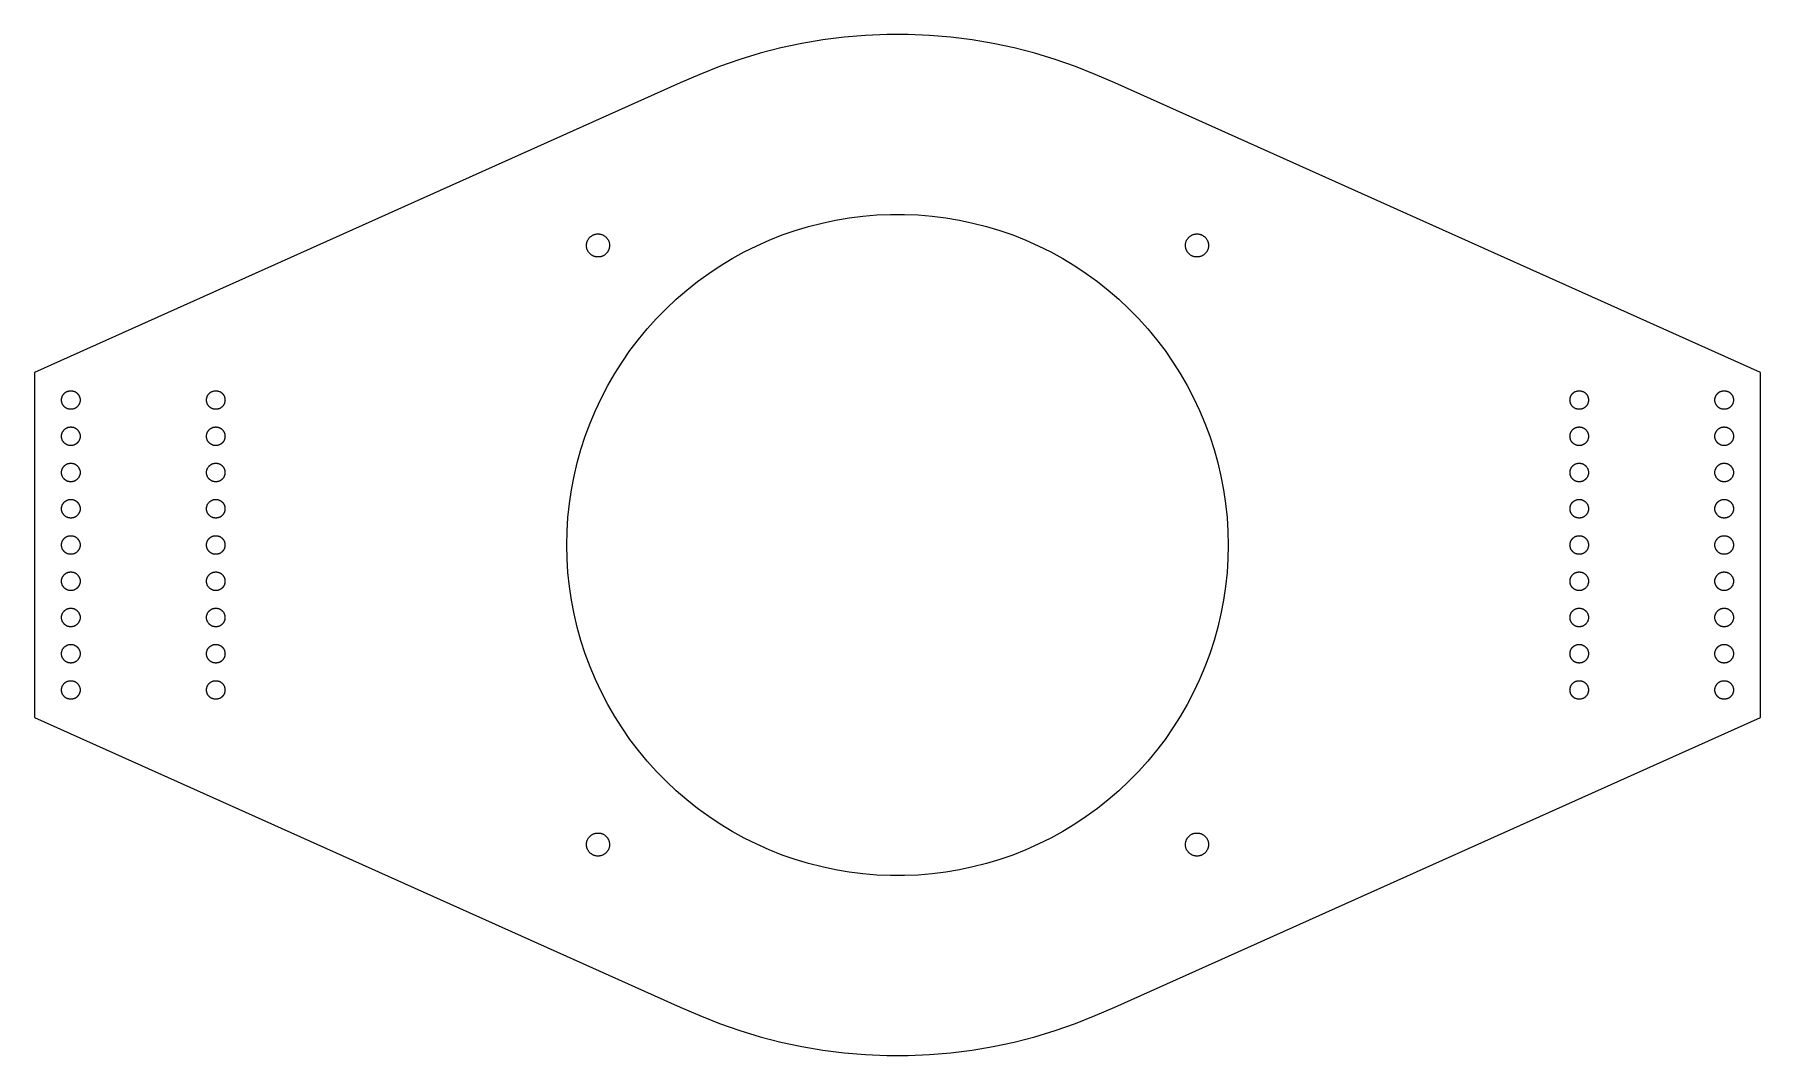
# Model space of a CAD drawing. Header units: metres. Extents: x -7.5 to 7.5, y -4.4 to 4.4.
import ezdxf

# ---------------------------------------------------------------- set-up
doc = ezdxf.new("R2010")
doc.units = ezdxf.units.M

msp = doc.modelspace()

# ---------------------------------------------------------------- linework, layer by layer
for p, q in [((-0.831, 4.358), (-1.013, 4.32)), ((-0.648, 4.389), (-0.831, 4.358)), ((-0.464, 4.413), (-0.648, 4.389)), ((-0.279, 4.428), (-0.464, 4.413)), ((-0.093, 4.436), (-0.279, 4.428)), ((0.093, 4.436), (-0.093, 4.436)), ((0.279, 4.428), (0.093, 4.436)), ((0.464, 4.413), (0.279, 4.428)), ((0.648, 4.389), (0.464, 4.413)), ((0.831, 4.358), (0.648, 4.389)), ((1.013, 4.32), (0.831, 4.358)), ((-1.371, 4.22), (-1.547, 4.159)), ((-1.193, 4.274), (-1.371, 4.22)), ((-1.013, 4.32), (-1.193, 4.274)), ((1.193, 4.274), (1.013, 4.32)), ((1.371, 4.22), (1.193, 4.274)), ((1.547, 4.159), (1.371, 4.22)), ((-1.719, 4.09), (-1.889, 4.015)), ((-1.547, 4.159), (-1.719, 4.09)), ((1.719, 4.09), (1.547, 4.159)), ((1.889, 4.015), (1.719, 4.09)), ((-1.889, 4.015), (-7.5, 1.5)), ((7.5, 1.5), (1.889, 4.015)), ((-0.42, 2.843), (-0.3, 2.858)), ((-0.3, 2.858), (-0.18, 2.868)), ((-0.18, 2.868), (-0.06, 2.873)), ((-0.06, 2.873), (0.06, 2.873)), ((0.06, 2.873), (0.18, 2.868)), ((0.18, 2.868), (0.3, 2.858)), ((0.3, 2.858), (0.42, 2.843)), ((-2.631, 2.699), (-2.627, 2.7)), ((-2.627, 2.7), (-2.623, 2.701)), ((-2.623, 2.701), (-2.619, 2.702)), ((-2.619, 2.702), (-2.614, 2.703)), ((-2.614, 2.703), (-2.61, 2.703)), ((-2.61, 2.703), (-2.606, 2.703)), ((-2.606, 2.703), (-2.602, 2.703)), ((-2.602, 2.703), (-2.598, 2.703)), ((-2.598, 2.703), (-2.593, 2.703)), ((-2.593, 2.703), (-2.589, 2.702)), ((-2.589, 2.702), (-2.585, 2.702)), ((-2.585, 2.702), (-2.581, 2.701)), ((-2.581, 2.701), (-2.577, 2.7)), ((-1.002, 2.694), (-0.888, 2.733)), ((-0.888, 2.733), (-0.773, 2.768)), ((-0.773, 2.768), (-0.656, 2.798)), ((-0.656, 2.798), (-0.539, 2.823)), ((-0.539, 2.823), (-0.42, 2.843)), ((0.42, 2.843), (0.539, 2.823)), ((0.539, 2.823), (0.656, 2.798)), ((0.656, 2.798), (0.773, 2.768)), ((0.773, 2.768), (0.888, 2.733)), ((0.888, 2.733), (1.002, 2.694)), ((2.577, 2.7), (2.581, 2.701)), ((2.581, 2.701), (2.585, 2.702)), ((2.585, 2.702), (2.589, 2.702)), ((2.589, 2.702), (2.593, 2.703)), ((2.593, 2.703), (2.598, 2.703)), ((2.598, 2.703), (2.602, 2.703)), ((2.602, 2.703), (2.606, 2.703)), ((2.606, 2.703), (2.61, 2.703)), ((2.61, 2.703), (2.614, 2.703)), ((2.614, 2.703), (2.619, 2.702)), ((2.619, 2.702), (2.623, 2.701)), ((2.623, 2.701), (2.627, 2.7)), ((2.627, 2.7), (2.631, 2.699)), ((-2.703, 2.614), (-2.702, 2.619)), ((-2.703, 2.61), (-2.703, 2.614)), ((-2.703, 2.606), (-2.703, 2.61)), ((-2.703, 2.602), (-2.703, 2.606)), ((-2.703, 2.598), (-2.703, 2.602)), ((-2.703, 2.593), (-2.703, 2.598)), ((-2.702, 2.589), (-2.703, 2.593)), ((-2.702, 2.619), (-2.701, 2.623)), ((-2.702, 2.585), (-2.702, 2.589)), ((-2.701, 2.581), (-2.702, 2.585)), ((-2.701, 2.623), (-2.7, 2.627)), ((-2.7, 2.577), (-2.701, 2.581)), ((-2.7, 2.627), (-2.699, 2.631)), ((-2.699, 2.573), (-2.7, 2.577)), ((-2.699, 2.631), (-2.698, 2.635)), ((-2.697, 2.569), (-2.699, 2.573)), ((-2.698, 2.635), (-2.697, 2.639)), ((-2.697, 2.639), (-2.695, 2.643)), ((-2.696, 2.565), (-2.697, 2.569)), ((-2.694, 2.561), (-2.696, 2.565)), ((-2.695, 2.643), (-2.693, 2.647)), ((-2.692, 2.557), (-2.694, 2.561)), ((-2.693, 2.647), (-2.691, 2.65)), ((-2.69, 2.554), (-2.692, 2.557)), ((-2.691, 2.65), (-2.689, 2.654)), ((-2.688, 2.55), (-2.69, 2.554)), ((-2.689, 2.654), (-2.687, 2.658)), ((-2.687, 2.658), (-2.685, 2.661)), ((-2.685, 2.661), (-2.682, 2.664)), ((-2.682, 2.664), (-2.68, 2.668)), ((-2.68, 2.668), (-2.677, 2.671)), ((-2.677, 2.671), (-2.674, 2.674)), ((-2.674, 2.674), (-2.671, 2.677)), ((-2.671, 2.677), (-2.668, 2.68)), ((-2.668, 2.68), (-2.664, 2.682)), ((-2.664, 2.682), (-2.661, 2.685)), ((-2.661, 2.685), (-2.658, 2.687)), ((-2.658, 2.687), (-2.654, 2.689)), ((-2.654, 2.689), (-2.65, 2.691)), ((-2.65, 2.691), (-2.647, 2.693)), ((-2.647, 2.693), (-2.643, 2.695)), ((-2.643, 2.695), (-2.639, 2.697)), ((-2.639, 2.697), (-2.635, 2.698)), ((-2.635, 2.698), (-2.631, 2.699)), ((-2.577, 2.7), (-2.573, 2.699)), ((-2.573, 2.699), (-2.569, 2.697)), ((-2.569, 2.697), (-2.565, 2.696)), ((-2.565, 2.696), (-2.561, 2.694)), ((-2.561, 2.694), (-2.557, 2.692)), ((-2.557, 2.692), (-2.554, 2.69)), ((-2.554, 2.69), (-2.55, 2.688)), ((-2.55, 2.688), (-2.546, 2.686)), ((-2.546, 2.686), (-2.543, 2.684)), ((-2.543, 2.684), (-2.54, 2.681)), ((-2.54, 2.681), (-2.537, 2.678)), ((-2.537, 2.678), (-2.533, 2.675)), ((-2.533, 2.675), (-2.53, 2.672)), ((-2.53, 2.672), (-2.528, 2.669)), ((-2.528, 2.669), (-2.525, 2.666)), ((-2.525, 2.666), (-2.522, 2.663)), ((-2.522, 2.663), (-2.52, 2.659)), ((-2.52, 2.659), (-2.518, 2.656)), ((-2.517, 2.552), (-2.519, 2.548)), ((-2.518, 2.656), (-2.515, 2.652)), ((-2.514, 2.555), (-2.517, 2.552)), ((-2.515, 2.652), (-2.513, 2.648)), ((-2.513, 2.559), (-2.514, 2.555)), ((-2.513, 2.648), (-2.512, 2.645)), ((-2.511, 2.563), (-2.513, 2.559)), ((-2.512, 2.645), (-2.51, 2.641)), ((-2.509, 2.567), (-2.511, 2.563)), ((-2.51, 2.641), (-2.508, 2.637)), ((-2.508, 2.571), (-2.509, 2.567)), ((-2.508, 2.637), (-2.507, 2.633)), ((-2.507, 2.575), (-2.508, 2.571)), ((-2.507, 2.633), (-2.506, 2.629)), ((-2.505, 2.579), (-2.507, 2.575)), ((-2.506, 2.629), (-2.505, 2.625)), ((-2.505, 2.625), (-2.504, 2.621)), ((-2.504, 2.587), (-2.505, 2.583)), ((-2.505, 2.583), (-2.505, 2.579)), ((-2.504, 2.621), (-2.503, 2.617)), ((-2.503, 2.591), (-2.504, 2.587)), ((-2.503, 2.617), (-2.503, 2.612)), ((-2.503, 2.612), (-2.503, 2.608)), ((-2.503, 2.608), (-2.503, 2.604)), ((-2.503, 2.604), (-2.503, 2.6)), ((-2.503, 2.6), (-2.503, 2.596)), ((-2.503, 2.596), (-2.503, 2.591)), ((-1.332, 2.547), (-1.224, 2.6)), ((-1.224, 2.6), (-1.114, 2.649)), ((-1.114, 2.649), (-1.002, 2.694)), ((1.002, 2.694), (1.114, 2.649)), ((1.114, 2.649), (1.224, 2.6)), ((1.224, 2.6), (1.332, 2.547)), ((2.503, 2.617), (2.504, 2.621)), ((2.503, 2.612), (2.503, 2.617)), ((2.503, 2.608), (2.503, 2.612)), ((2.503, 2.604), (2.503, 2.608)), ((2.503, 2.6), (2.503, 2.604)), ((2.503, 2.596), (2.503, 2.6)), ((2.503, 2.591), (2.503, 2.596)), ((2.504, 2.587), (2.503, 2.591)), ((2.504, 2.621), (2.505, 2.625)), ((2.505, 2.583), (2.504, 2.587)), ((2.505, 2.625), (2.506, 2.629)), ((2.505, 2.579), (2.505, 2.583)), ((2.507, 2.575), (2.505, 2.579)), ((2.506, 2.629), (2.507, 2.633)), ((2.507, 2.633), (2.508, 2.637)), ((2.508, 2.571), (2.507, 2.575)), ((2.508, 2.637), (2.51, 2.641)), ((2.509, 2.567), (2.508, 2.571)), ((2.511, 2.563), (2.509, 2.567)), ((2.51, 2.641), (2.512, 2.645)), ((2.513, 2.559), (2.511, 2.563)), ((2.512, 2.645), (2.513, 2.648)), ((2.513, 2.648), (2.515, 2.652)), ((2.514, 2.555), (2.513, 2.559)), ((2.517, 2.552), (2.514, 2.555)), ((2.515, 2.652), (2.518, 2.656)), ((2.519, 2.548), (2.517, 2.552)), ((2.518, 2.656), (2.52, 2.659)), ((2.52, 2.659), (2.522, 2.663)), ((2.522, 2.663), (2.525, 2.666)), ((2.525, 2.666), (2.528, 2.669)), ((2.528, 2.669), (2.53, 2.672)), ((2.53, 2.672), (2.533, 2.675)), ((2.533, 2.675), (2.537, 2.678)), ((2.537, 2.678), (2.54, 2.681)), ((2.54, 2.681), (2.543, 2.684)), ((2.543, 2.684), (2.546, 2.686)), ((2.546, 2.686), (2.55, 2.688)), ((2.55, 2.688), (2.554, 2.69)), ((2.554, 2.69), (2.557, 2.692)), ((2.557, 2.692), (2.561, 2.694)), ((2.561, 2.694), (2.565, 2.696)), ((2.565, 2.696), (2.569, 2.697)), ((2.569, 2.697), (2.573, 2.699)), ((2.573, 2.699), (2.577, 2.7)), ((2.631, 2.699), (2.635, 2.698)), ((2.635, 2.698), (2.639, 2.697)), ((2.639, 2.697), (2.643, 2.695)), ((2.643, 2.695), (2.647, 2.693)), ((2.647, 2.693), (2.65, 2.691)), ((2.65, 2.691), (2.654, 2.689)), ((2.654, 2.689), (2.658, 2.687)), ((2.658, 2.687), (2.661, 2.685)), ((2.661, 2.685), (2.664, 2.682)), ((2.664, 2.682), (2.668, 2.68)), ((2.668, 2.68), (2.671, 2.677)), ((2.671, 2.677), (2.674, 2.674)), ((2.674, 2.674), (2.677, 2.671)), ((2.677, 2.671), (2.68, 2.668)), ((2.68, 2.668), (2.682, 2.664)), ((2.682, 2.664), (2.685, 2.661)), ((2.685, 2.661), (2.687, 2.658)), ((2.687, 2.658), (2.689, 2.654)), ((2.69, 2.554), (2.688, 2.55)), ((2.689, 2.654), (2.691, 2.65)), ((2.692, 2.557), (2.69, 2.554)), ((2.691, 2.65), (2.693, 2.647)), ((2.694, 2.561), (2.692, 2.557)), ((2.693, 2.647), (2.695, 2.643)), ((2.696, 2.565), (2.694, 2.561)), ((2.695, 2.643), (2.697, 2.639)), ((2.697, 2.569), (2.696, 2.565)), ((2.697, 2.639), (2.698, 2.635)), ((2.699, 2.573), (2.697, 2.569)), ((2.698, 2.635), (2.699, 2.631)), ((2.699, 2.631), (2.7, 2.627)), ((2.7, 2.577), (2.699, 2.573)), ((2.7, 2.627), (2.701, 2.623)), ((2.701, 2.581), (2.7, 2.577)), ((2.701, 2.623), (2.702, 2.619)), ((2.702, 2.585), (2.701, 2.581)), ((2.702, 2.619), (2.703, 2.614)), ((2.703, 2.593), (2.702, 2.589)), ((2.702, 2.589), (2.702, 2.585)), ((2.703, 2.614), (2.703, 2.61)), ((2.703, 2.61), (2.703, 2.606)), ((2.703, 2.606), (2.703, 2.602)), ((2.703, 2.602), (2.703, 2.598)), ((2.703, 2.598), (2.703, 2.593)), ((-2.686, 2.546), (-2.688, 2.55)), ((-2.684, 2.543), (-2.686, 2.546)), ((-2.681, 2.54), (-2.684, 2.543)), ((-2.678, 2.537), (-2.681, 2.54)), ((-2.675, 2.533), (-2.678, 2.537)), ((-2.672, 2.53), (-2.675, 2.533)), ((-2.669, 2.528), (-2.672, 2.53)), ((-2.666, 2.525), (-2.669, 2.528)), ((-2.663, 2.522), (-2.666, 2.525)), ((-2.659, 2.52), (-2.663, 2.522)), ((-2.656, 2.518), (-2.659, 2.52)), ((-2.652, 2.515), (-2.656, 2.518)), ((-2.648, 2.513), (-2.652, 2.515)), ((-2.645, 2.512), (-2.648, 2.513)), ((-2.641, 2.51), (-2.645, 2.512)), ((-2.637, 2.508), (-2.641, 2.51)), ((-2.633, 2.507), (-2.637, 2.508)), ((-2.629, 2.506), (-2.633, 2.507)), ((-2.625, 2.505), (-2.629, 2.506)), ((-2.621, 2.504), (-2.625, 2.505)), ((-2.617, 2.503), (-2.621, 2.504)), ((-2.612, 2.503), (-2.617, 2.503)), ((-2.608, 2.503), (-2.612, 2.503)), ((-2.604, 2.503), (-2.608, 2.503)), ((-2.6, 2.503), (-2.604, 2.503)), ((-2.596, 2.503), (-2.6, 2.503)), ((-2.591, 2.503), (-2.596, 2.503)), ((-2.587, 2.504), (-2.591, 2.503)), ((-2.583, 2.505), (-2.587, 2.504)), ((-2.579, 2.505), (-2.583, 2.505)), ((-2.575, 2.507), (-2.579, 2.505)), ((-2.571, 2.508), (-2.575, 2.507)), ((-2.567, 2.509), (-2.571, 2.508)), ((-2.563, 2.511), (-2.567, 2.509)), ((-2.559, 2.513), (-2.563, 2.511)), ((-2.555, 2.514), (-2.559, 2.513)), ((-2.552, 2.517), (-2.555, 2.514)), ((-2.548, 2.519), (-2.552, 2.517)), ((-2.545, 2.521), (-2.548, 2.519)), ((-2.541, 2.524), (-2.545, 2.521)), ((-2.538, 2.526), (-2.541, 2.524)), ((-2.535, 2.529), (-2.538, 2.526)), ((-2.532, 2.532), (-2.535, 2.529)), ((-2.529, 2.535), (-2.532, 2.532)), ((-2.526, 2.538), (-2.529, 2.535)), ((-2.524, 2.541), (-2.526, 2.538)), ((-2.521, 2.545), (-2.524, 2.541)), ((-2.519, 2.548), (-2.521, 2.545)), ((-1.64, 2.36), (-1.54, 2.427)), ((-1.54, 2.427), (-1.437, 2.489)), ((-1.437, 2.489), (-1.332, 2.547)), ((1.332, 2.547), (1.437, 2.489)), ((1.437, 2.489), (1.54, 2.427)), ((1.54, 2.427), (1.64, 2.36)), ((2.521, 2.545), (2.519, 2.548)), ((2.524, 2.541), (2.521, 2.545)), ((2.526, 2.538), (2.524, 2.541)), ((2.529, 2.535), (2.526, 2.538)), ((2.532, 2.532), (2.529, 2.535)), ((2.535, 2.529), (2.532, 2.532)), ((2.538, 2.526), (2.535, 2.529)), ((2.541, 2.524), (2.538, 2.526)), ((2.545, 2.521), (2.541, 2.524)), ((2.548, 2.519), (2.545, 2.521)), ((2.552, 2.517), (2.548, 2.519)), ((2.555, 2.514), (2.552, 2.517)), ((2.559, 2.513), (2.555, 2.514)), ((2.563, 2.511), (2.559, 2.513)), ((2.567, 2.509), (2.563, 2.511)), ((2.571, 2.508), (2.567, 2.509)), ((2.575, 2.507), (2.571, 2.508)), ((2.579, 2.505), (2.575, 2.507)), ((2.583, 2.505), (2.579, 2.505)), ((2.587, 2.504), (2.583, 2.505)), ((2.591, 2.503), (2.587, 2.504)), ((2.596, 2.503), (2.591, 2.503)), ((2.6, 2.503), (2.596, 2.503)), ((2.604, 2.503), (2.6, 2.503)), ((2.608, 2.503), (2.604, 2.503)), ((2.612, 2.503), (2.608, 2.503)), ((2.617, 2.503), (2.612, 2.503)), ((2.621, 2.504), (2.617, 2.503)), ((2.625, 2.505), (2.621, 2.504)), ((2.629, 2.506), (2.625, 2.505)), ((2.633, 2.507), (2.629, 2.506)), ((2.637, 2.508), (2.633, 2.507)), ((2.641, 2.51), (2.637, 2.508)), ((2.645, 2.512), (2.641, 2.51)), ((2.648, 2.513), (2.645, 2.512)), ((2.652, 2.515), (2.648, 2.513)), ((2.656, 2.518), (2.652, 2.515)), ((2.659, 2.52), (2.656, 2.518)), ((2.663, 2.522), (2.659, 2.52)), ((2.666, 2.525), (2.663, 2.522)), ((2.669, 2.528), (2.666, 2.525)), ((2.672, 2.53), (2.669, 2.528)), ((2.675, 2.533), (2.672, 2.53)), ((2.678, 2.537), (2.675, 2.533)), ((2.681, 2.54), (2.678, 2.537)), ((2.684, 2.543), (2.681, 2.54)), ((2.686, 2.546), (2.684, 2.543)), ((2.688, 2.55), (2.686, 2.546)), ((-1.832, 2.214), (-1.738, 2.289)), ((-1.738, 2.289), (-1.64, 2.36)), ((1.64, 2.36), (1.738, 2.289)), ((1.738, 2.289), (1.832, 2.214)), ((-2.011, 2.053), (-1.923, 2.136)), ((-1.923, 2.136), (-1.832, 2.214)), ((1.832, 2.214), (1.923, 2.136)), ((1.923, 2.136), (2.011, 2.053)), ((-2.176, 1.878), (-2.095, 1.967)), ((-2.095, 1.967), (-2.011, 2.053)), ((2.011, 2.053), (2.095, 1.967)), ((2.095, 1.967), (2.176, 1.878)), ((-2.252, 1.785), (-2.176, 1.878)), ((2.176, 1.878), (2.252, 1.785)), ((-2.394, 1.59), (-2.325, 1.689)), ((-2.325, 1.689), (-2.252, 1.785)), ((2.252, 1.785), (2.325, 1.689)), ((2.325, 1.689), (2.394, 1.59)), ((-2.458, 1.489), (-2.394, 1.59)), ((2.394, 1.59), (2.458, 1.489)), ((-7.5, 1.5), (-7.5, -1.5)), ((-2.574, 1.278), (-2.519, 1.385)), ((-2.519, 1.385), (-2.458, 1.489)), ((2.458, 1.489), (2.519, 1.385)), ((2.519, 1.385), (2.574, 1.278)), ((7.5, -1.5), (7.5, 1.5)), ((-7.266, 1.263), (-7.265, 1.267)), ((-7.266, 1.26), (-7.266, 1.263)), ((-7.266, 1.256), (-7.266, 1.26)), ((-7.265, 1.253), (-7.266, 1.256)), ((-7.265, 1.273), (-7.264, 1.277)), ((-7.265, 1.27), (-7.265, 1.273)), ((-7.265, 1.267), (-7.265, 1.27)), ((-7.265, 1.25), (-7.265, 1.253)), ((-7.265, 1.246), (-7.265, 1.25)), ((-7.264, 1.243), (-7.265, 1.246)), ((-7.264, 1.277), (-7.263, 1.28)), ((-7.263, 1.24), (-7.264, 1.243)), ((-7.263, 1.28), (-7.262, 1.283)), ((-7.262, 1.237), (-7.263, 1.24)), ((-7.262, 1.283), (-7.261, 1.286)), ((-7.261, 1.233), (-7.262, 1.237)), ((-7.261, 1.286), (-7.26, 1.29)), ((-7.26, 1.23), (-7.261, 1.233)), ((-7.26, 1.29), (-7.259, 1.293)), ((-7.259, 1.227), (-7.26, 1.23)), ((-7.259, 1.293), (-7.257, 1.296)), ((-7.257, 1.224), (-7.259, 1.227)), ((-7.257, 1.296), (-7.256, 1.299)), ((-7.256, 1.221), (-7.257, 1.224)), ((-7.256, 1.299), (-7.254, 1.302)), ((-7.254, 1.218), (-7.256, 1.221)), ((-7.254, 1.302), (-7.252, 1.304)), ((-7.252, 1.215), (-7.254, 1.218)), ((-7.252, 1.304), (-7.25, 1.307)), ((-7.25, 1.212), (-7.252, 1.215)), ((-7.25, 1.307), (-7.248, 1.31)), ((-7.248, 1.21), (-7.25, 1.212)), ((-7.248, 1.31), (-7.246, 1.313)), ((-7.246, 1.207), (-7.248, 1.21)), ((-7.246, 1.313), (-7.244, 1.315)), ((-7.244, 1.205), (-7.246, 1.207)), ((-7.244, 1.315), (-7.242, 1.317)), ((-7.242, 1.202), (-7.244, 1.205)), ((-7.242, 1.317), (-7.239, 1.32)), ((-7.239, 1.2), (-7.242, 1.202)), ((-7.239, 1.32), (-7.236, 1.322)), ((-7.236, 1.322), (-7.234, 1.324)), ((-7.234, 1.324), (-7.231, 1.326)), ((-7.231, 1.326), (-7.228, 1.328)), ((-7.228, 1.328), (-7.225, 1.33)), ((-7.225, 1.33), (-7.222, 1.331)), ((-7.222, 1.331), (-7.219, 1.333)), ((-7.219, 1.333), (-7.216, 1.334)), ((-7.216, 1.334), (-7.213, 1.335)), ((-7.213, 1.335), (-7.21, 1.337)), ((-7.21, 1.337), (-7.207, 1.338)), ((-7.207, 1.338), (-7.203, 1.338)), ((-7.203, 1.338), (-7.2, 1.339)), ((-7.2, 1.339), (-7.197, 1.34)), ((-7.197, 1.34), (-7.193, 1.34)), ((-7.193, 1.34), (-7.19, 1.34)), ((-7.19, 1.34), (-7.187, 1.341)), ((-7.187, 1.341), (-7.183, 1.341)), ((-7.183, 1.341), (-7.18, 1.34)), ((-7.18, 1.34), (-7.177, 1.34)), ((-7.177, 1.34), (-7.173, 1.34)), ((-7.173, 1.34), (-7.17, 1.339)), ((-7.17, 1.339), (-7.167, 1.338)), ((-7.167, 1.338), (-7.163, 1.338)), ((-7.163, 1.338), (-7.16, 1.337)), ((-7.16, 1.337), (-7.157, 1.335)), ((-7.157, 1.335), (-7.154, 1.334)), ((-7.154, 1.334), (-7.151, 1.333)), ((-7.151, 1.333), (-7.148, 1.331)), ((-7.148, 1.331), (-7.145, 1.33)), ((-7.145, 1.33), (-7.142, 1.328)), ((-7.142, 1.328), (-7.139, 1.326)), ((-7.139, 1.326), (-7.136, 1.324)), ((-7.136, 1.324), (-7.134, 1.322)), ((-7.134, 1.322), (-7.131, 1.32)), ((-7.131, 1.32), (-7.129, 1.317)), ((-7.129, 1.202), (-7.131, 1.2)), ((-7.129, 1.317), (-7.126, 1.315)), ((-7.126, 1.205), (-7.129, 1.202)), ((-7.126, 1.315), (-7.124, 1.313)), ((-7.124, 1.207), (-7.126, 1.205)), ((-7.124, 1.313), (-7.122, 1.31)), ((-7.122, 1.21), (-7.124, 1.207)), ((-7.122, 1.31), (-7.12, 1.307)), ((-7.12, 1.212), (-7.122, 1.21)), ((-7.12, 1.307), (-7.118, 1.304)), ((-7.118, 1.215), (-7.12, 1.212)), ((-7.118, 1.304), (-7.116, 1.302)), ((-7.116, 1.218), (-7.118, 1.215)), ((-7.116, 1.302), (-7.114, 1.299)), ((-7.114, 1.221), (-7.116, 1.218)), ((-7.114, 1.299), (-7.113, 1.296)), ((-7.113, 1.224), (-7.114, 1.221)), ((-7.113, 1.296), (-7.111, 1.293)), ((-7.111, 1.227), (-7.113, 1.224)), ((-7.111, 1.293), (-7.11, 1.29)), ((-7.11, 1.23), (-7.111, 1.227)), ((-7.11, 1.29), (-7.109, 1.286)), ((-7.109, 1.233), (-7.11, 1.23)), ((-7.109, 1.286), (-7.108, 1.283)), ((-7.108, 1.237), (-7.109, 1.233)), ((-7.108, 1.283), (-7.107, 1.28)), ((-7.107, 1.24), (-7.108, 1.237)), ((-7.107, 1.28), (-7.106, 1.277)), ((-7.106, 1.243), (-7.107, 1.24)), ((-7.106, 1.277), (-7.105, 1.273)), ((-7.105, 1.246), (-7.106, 1.243)), ((-7.105, 1.273), (-7.105, 1.27)), ((-7.105, 1.27), (-7.105, 1.267)), ((-7.105, 1.267), (-7.104, 1.263)), ((-7.104, 1.256), (-7.105, 1.253)), ((-7.105, 1.253), (-7.105, 1.25)), ((-7.105, 1.25), (-7.105, 1.246)), ((-7.104, 1.263), (-7.104, 1.26)), ((-7.104, 1.26), (-7.104, 1.256)), ((-6.006, 1.267), (-6.005, 1.27)), ((-6.006, 1.263), (-6.006, 1.267)), ((-6.006, 1.26), (-6.006, 1.263)), ((-6.006, 1.256), (-6.006, 1.26)), ((-6.006, 1.253), (-6.006, 1.256)), ((-6.005, 1.25), (-6.006, 1.253)), ((-6.005, 1.273), (-6.004, 1.277)), ((-6.005, 1.27), (-6.005, 1.273)), ((-6.005, 1.246), (-6.005, 1.25)), ((-6.004, 1.243), (-6.005, 1.246)), ((-6.004, 1.277), (-6.003, 1.28)), ((-6.003, 1.24), (-6.004, 1.243)), ((-6.003, 1.28), (-6.002, 1.283)), ((-6.002, 1.237), (-6.003, 1.24)), ((-6.002, 1.283), (-6.001, 1.286)), ((-6.001, 1.233), (-6.002, 1.237)), ((-6.001, 1.286), (-6, 1.29)), ((-6, 1.23), (-6.001, 1.233)), ((-6, 1.29), (-5.999, 1.293)), ((-5.999, 1.227), (-6, 1.23)), ((-5.999, 1.293), (-5.997, 1.296)), ((-5.997, 1.224), (-5.999, 1.227)), ((-5.997, 1.296), (-5.996, 1.299)), ((-5.996, 1.221), (-5.997, 1.224)), ((-5.996, 1.299), (-5.994, 1.302)), ((-5.994, 1.218), (-5.996, 1.221)), ((-5.994, 1.302), (-5.992, 1.304)), ((-5.992, 1.215), (-5.994, 1.218)), ((-5.992, 1.304), (-5.99, 1.307)), ((-5.99, 1.212), (-5.992, 1.215)), ((-5.99, 1.307), (-5.988, 1.31)), ((-5.988, 1.21), (-5.99, 1.212)), ((-5.988, 1.31), (-5.986, 1.313)), ((-5.986, 1.207), (-5.988, 1.21)), ((-5.986, 1.313), (-5.984, 1.315)), ((-5.984, 1.205), (-5.986, 1.207)), ((-5.984, 1.315), (-5.982, 1.317)), ((-5.982, 1.202), (-5.984, 1.205)), ((-5.982, 1.317), (-5.979, 1.32)), ((-5.979, 1.2), (-5.982, 1.202)), ((-5.979, 1.32), (-5.977, 1.322)), ((-5.977, 1.322), (-5.974, 1.324)), ((-5.974, 1.324), (-5.971, 1.326)), ((-5.971, 1.326), (-5.968, 1.328)), ((-5.968, 1.328), (-5.966, 1.33)), ((-5.966, 1.33), (-5.963, 1.331)), ((-5.963, 1.331), (-5.96, 1.333)), ((-5.96, 1.333), (-5.956, 1.334)), ((-5.956, 1.334), (-5.953, 1.335)), ((-5.953, 1.335), (-5.95, 1.337)), ((-5.95, 1.337), (-5.947, 1.338)), ((-5.947, 1.338), (-5.944, 1.338)), ((-5.944, 1.338), (-5.94, 1.339)), ((-5.94, 1.339), (-5.937, 1.34)), ((-5.937, 1.34), (-5.934, 1.34)), ((-5.934, 1.34), (-5.93, 1.34)), ((-5.93, 1.34), (-5.927, 1.341)), ((-5.927, 1.341), (-5.923, 1.341)), ((-5.923, 1.341), (-5.92, 1.34)), ((-5.92, 1.34), (-5.917, 1.34)), ((-5.917, 1.34), (-5.913, 1.34)), ((-5.913, 1.34), (-5.91, 1.339)), ((-5.91, 1.339), (-5.907, 1.338)), ((-5.907, 1.338), (-5.903, 1.338)), ((-5.903, 1.338), (-5.9, 1.337)), ((-5.9, 1.337), (-5.897, 1.335)), ((-5.897, 1.335), (-5.894, 1.334)), ((-5.894, 1.334), (-5.891, 1.333)), ((-5.891, 1.333), (-5.888, 1.331)), ((-5.888, 1.331), (-5.885, 1.33)), ((-5.885, 1.33), (-5.882, 1.328)), ((-5.882, 1.328), (-5.879, 1.326)), ((-5.879, 1.326), (-5.876, 1.324)), ((-5.876, 1.324), (-5.874, 1.322)), ((-5.874, 1.322), (-5.871, 1.32)), ((-5.871, 1.32), (-5.869, 1.317)), ((-5.869, 1.202), (-5.871, 1.2)), ((-5.869, 1.317), (-5.866, 1.315)), ((-5.866, 1.205), (-5.869, 1.202)), ((-5.866, 1.315), (-5.864, 1.313)), ((-5.864, 1.207), (-5.866, 1.205)), ((-5.864, 1.313), (-5.862, 1.31)), ((-5.862, 1.21), (-5.864, 1.207)), ((-5.862, 1.31), (-5.86, 1.307)), ((-5.86, 1.212), (-5.862, 1.21)), ((-5.86, 1.307), (-5.858, 1.304)), ((-5.858, 1.215), (-5.86, 1.212)), ((-5.858, 1.304), (-5.856, 1.302)), ((-5.856, 1.218), (-5.858, 1.215)), ((-5.856, 1.302), (-5.854, 1.299)), ((-5.854, 1.221), (-5.856, 1.218)), ((-5.854, 1.299), (-5.853, 1.296)), ((-5.853, 1.224), (-5.854, 1.221)), ((-5.853, 1.296), (-5.851, 1.293)), ((-5.851, 1.227), (-5.853, 1.224)), ((-5.851, 1.293), (-5.85, 1.29)), ((-5.85, 1.23), (-5.851, 1.227)), ((-5.85, 1.29), (-5.849, 1.286)), ((-5.849, 1.233), (-5.85, 1.23)), ((-5.849, 1.286), (-5.848, 1.283)), ((-5.848, 1.237), (-5.849, 1.233)), ((-5.848, 1.283), (-5.847, 1.28)), ((-5.847, 1.24), (-5.848, 1.237)), ((-5.847, 1.28), (-5.846, 1.277)), ((-5.846, 1.243), (-5.847, 1.24)), ((-5.846, 1.277), (-5.846, 1.273)), ((-5.846, 1.273), (-5.845, 1.27)), ((-5.845, 1.25), (-5.846, 1.246)), ((-5.846, 1.246), (-5.846, 1.243)), ((-5.845, 1.27), (-5.845, 1.267)), ((-5.845, 1.267), (-5.845, 1.263)), ((-5.845, 1.263), (-5.844, 1.26)), ((-5.844, 1.26), (-5.845, 1.256)), ((-5.845, 1.256), (-5.845, 1.253)), ((-5.845, 1.253), (-5.845, 1.25)), ((-2.626, 1.169), (-2.574, 1.278)), ((2.574, 1.278), (2.626, 1.169)), ((5.844, 1.26), (5.845, 1.263)), ((5.845, 1.256), (5.844, 1.26)), ((5.845, 1.27), (5.846, 1.273)), ((5.845, 1.267), (5.845, 1.27)), ((5.845, 1.263), (5.845, 1.267)), ((5.845, 1.253), (5.845, 1.256)), ((5.845, 1.25), (5.845, 1.253)), ((5.846, 1.246), (5.845, 1.25)), ((5.846, 1.277), (5.847, 1.28)), ((5.846, 1.273), (5.846, 1.277)), ((5.846, 1.243), (5.846, 1.246)), ((5.847, 1.24), (5.846, 1.243)), ((5.847, 1.28), (5.848, 1.283)), ((5.848, 1.237), (5.847, 1.24)), ((5.848, 1.283), (5.849, 1.286)), ((5.849, 1.233), (5.848, 1.237)), ((5.849, 1.286), (5.85, 1.29)), ((5.85, 1.23), (5.849, 1.233)), ((5.85, 1.29), (5.851, 1.293)), ((5.851, 1.227), (5.85, 1.23)), ((5.851, 1.293), (5.853, 1.296)), ((5.853, 1.224), (5.851, 1.227)), ((5.853, 1.296), (5.854, 1.299)), ((5.854, 1.221), (5.853, 1.224)), ((5.854, 1.299), (5.856, 1.302)), ((5.856, 1.218), (5.854, 1.221)), ((5.856, 1.302), (5.858, 1.304)), ((5.858, 1.215), (5.856, 1.218)), ((5.858, 1.304), (5.86, 1.307)), ((5.86, 1.212), (5.858, 1.215)), ((5.86, 1.307), (5.862, 1.31)), ((5.862, 1.21), (5.86, 1.212)), ((5.862, 1.31), (5.864, 1.313)), ((5.864, 1.207), (5.862, 1.21)), ((5.864, 1.313), (5.866, 1.315)), ((5.866, 1.205), (5.864, 1.207)), ((5.866, 1.315), (5.869, 1.317)), ((5.869, 1.202), (5.866, 1.205)), ((5.869, 1.317), (5.871, 1.32)), ((5.871, 1.2), (5.869, 1.202)), ((5.871, 1.32), (5.874, 1.322)), ((5.874, 1.322), (5.876, 1.324)), ((5.876, 1.324), (5.879, 1.326)), ((5.879, 1.326), (5.882, 1.328)), ((5.882, 1.328), (5.885, 1.33)), ((5.885, 1.33), (5.888, 1.331)), ((5.888, 1.331), (5.891, 1.333)), ((5.891, 1.333), (5.894, 1.334)), ((5.894, 1.334), (5.897, 1.335)), ((5.897, 1.335), (5.9, 1.337)), ((5.9, 1.337), (5.903, 1.338)), ((5.903, 1.338), (5.907, 1.338)), ((5.907, 1.338), (5.91, 1.339)), ((5.91, 1.339), (5.913, 1.34)), ((5.913, 1.34), (5.917, 1.34)), ((5.917, 1.34), (5.92, 1.34)), ((5.92, 1.34), (5.923, 1.341)), ((5.923, 1.341), (5.927, 1.341)), ((5.927, 1.341), (5.93, 1.34)), ((5.93, 1.34), (5.934, 1.34)), ((5.934, 1.34), (5.937, 1.34)), ((5.937, 1.34), (5.94, 1.339)), ((5.94, 1.339), (5.944, 1.338)), ((5.944, 1.338), (5.947, 1.338)), ((5.947, 1.338), (5.95, 1.337)), ((5.95, 1.337), (5.953, 1.335)), ((5.953, 1.335), (5.956, 1.334)), ((5.956, 1.334), (5.96, 1.333)), ((5.96, 1.333), (5.963, 1.331)), ((5.963, 1.331), (5.966, 1.33)), ((5.966, 1.33), (5.968, 1.328)), ((5.968, 1.328), (5.971, 1.326)), ((5.971, 1.326), (5.974, 1.324)), ((5.974, 1.324), (5.977, 1.322)), ((5.977, 1.322), (5.979, 1.32)), ((5.979, 1.32), (5.982, 1.317)), ((5.982, 1.202), (5.979, 1.2)), ((5.982, 1.317), (5.984, 1.315)), ((5.984, 1.205), (5.982, 1.202)), ((5.984, 1.315), (5.986, 1.313)), ((5.986, 1.207), (5.984, 1.205)), ((5.986, 1.313), (5.988, 1.31)), ((5.988, 1.21), (5.986, 1.207)), ((5.988, 1.31), (5.99, 1.307)), ((5.99, 1.212), (5.988, 1.21)), ((5.99, 1.307), (5.992, 1.304)), ((5.992, 1.215), (5.99, 1.212)), ((5.992, 1.304), (5.994, 1.302)), ((5.994, 1.218), (5.992, 1.215)), ((5.994, 1.302), (5.996, 1.299)), ((5.996, 1.221), (5.994, 1.218)), ((5.996, 1.299), (5.997, 1.296)), ((5.997, 1.224), (5.996, 1.221)), ((5.997, 1.296), (5.999, 1.293)), ((5.999, 1.227), (5.997, 1.224)), ((5.999, 1.293), (6, 1.29)), ((6, 1.23), (5.999, 1.227)), ((6, 1.29), (6.001, 1.286)), ((6.001, 1.233), (6, 1.23)), ((6.001, 1.286), (6.002, 1.283)), ((6.002, 1.237), (6.001, 1.233)), ((6.002, 1.283), (6.003, 1.28)), ((6.003, 1.24), (6.002, 1.237)), ((6.003, 1.28), (6.004, 1.277)), ((6.004, 1.243), (6.003, 1.24)), ((6.004, 1.277), (6.005, 1.273)), ((6.005, 1.246), (6.004, 1.243)), ((6.005, 1.273), (6.005, 1.27)), ((6.005, 1.27), (6.006, 1.267)), ((6.006, 1.253), (6.005, 1.25)), ((6.005, 1.25), (6.005, 1.246)), ((6.006, 1.267), (6.006, 1.263)), ((6.006, 1.263), (6.006, 1.26)), ((6.006, 1.26), (6.006, 1.256)), ((6.006, 1.256), (6.006, 1.253)), ((7.104, 1.263), (7.105, 1.267)), ((7.104, 1.26), (7.104, 1.263)), ((7.104, 1.256), (7.104, 1.26)), ((7.105, 1.253), (7.104, 1.256)), ((7.105, 1.273), (7.106, 1.277)), ((7.105, 1.27), (7.105, 1.273)), ((7.105, 1.267), (7.105, 1.27)), ((7.105, 1.25), (7.105, 1.253)), ((7.105, 1.246), (7.105, 1.25)), ((7.106, 1.243), (7.105, 1.246)), ((7.106, 1.277), (7.107, 1.28)), ((7.107, 1.24), (7.106, 1.243)), ((7.107, 1.28), (7.108, 1.283)), ((7.108, 1.237), (7.107, 1.24)), ((7.108, 1.283), (7.109, 1.286)), ((7.109, 1.233), (7.108, 1.237)), ((7.109, 1.286), (7.11, 1.29)), ((7.11, 1.23), (7.109, 1.233)), ((7.11, 1.29), (7.111, 1.293)), ((7.111, 1.227), (7.11, 1.23)), ((7.111, 1.293), (7.113, 1.296)), ((7.113, 1.224), (7.111, 1.227)), ((7.113, 1.296), (7.114, 1.299)), ((7.114, 1.221), (7.113, 1.224)), ((7.114, 1.299), (7.116, 1.302)), ((7.116, 1.218), (7.114, 1.221)), ((7.116, 1.302), (7.118, 1.304)), ((7.118, 1.215), (7.116, 1.218)), ((7.118, 1.304), (7.12, 1.307)), ((7.12, 1.212), (7.118, 1.215)), ((7.12, 1.307), (7.122, 1.31)), ((7.122, 1.21), (7.12, 1.212)), ((7.122, 1.31), (7.124, 1.313)), ((7.124, 1.207), (7.122, 1.21)), ((7.124, 1.313), (7.126, 1.315)), ((7.126, 1.205), (7.124, 1.207)), ((7.126, 1.315), (7.129, 1.317)), ((7.129, 1.202), (7.126, 1.205)), ((7.129, 1.317), (7.131, 1.32)), ((7.131, 1.2), (7.129, 1.202)), ((7.131, 1.32), (7.134, 1.322)), ((7.134, 1.322), (7.136, 1.324)), ((7.136, 1.324), (7.139, 1.326)), ((7.139, 1.326), (7.142, 1.328)), ((7.142, 1.328), (7.145, 1.33)), ((7.145, 1.33), (7.148, 1.331)), ((7.148, 1.331), (7.151, 1.333)), ((7.151, 1.333), (7.154, 1.334)), ((7.154, 1.334), (7.157, 1.335)), ((7.157, 1.335), (7.16, 1.337)), ((7.16, 1.337), (7.163, 1.338)), ((7.163, 1.338), (7.167, 1.338)), ((7.167, 1.338), (7.17, 1.339)), ((7.17, 1.339), (7.173, 1.34)), ((7.173, 1.34), (7.177, 1.34)), ((7.177, 1.34), (7.18, 1.34)), ((7.18, 1.34), (7.183, 1.341)), ((7.183, 1.341), (7.187, 1.341)), ((7.187, 1.341), (7.19, 1.34)), ((7.19, 1.34), (7.193, 1.34)), ((7.193, 1.34), (7.197, 1.34)), ((7.197, 1.34), (7.2, 1.339)), ((7.2, 1.339), (7.203, 1.338)), ((7.203, 1.338), (7.207, 1.338)), ((7.207, 1.338), (7.21, 1.337)), ((7.21, 1.337), (7.213, 1.335)), ((7.213, 1.335), (7.216, 1.334)), ((7.216, 1.334), (7.219, 1.333)), ((7.219, 1.333), (7.222, 1.331)), ((7.222, 1.331), (7.225, 1.33)), ((7.225, 1.33), (7.228, 1.328)), ((7.228, 1.328), (7.231, 1.326)), ((7.231, 1.326), (7.234, 1.324)), ((7.234, 1.324), (7.236, 1.322)), ((7.236, 1.322), (7.239, 1.32)), ((7.239, 1.32), (7.242, 1.317)), ((7.242, 1.202), (7.239, 1.2)), ((7.242, 1.317), (7.244, 1.315)), ((7.244, 1.205), (7.242, 1.202)), ((7.244, 1.315), (7.246, 1.313)), ((7.246, 1.207), (7.244, 1.205)), ((7.246, 1.313), (7.248, 1.31)), ((7.248, 1.21), (7.246, 1.207)), ((7.248, 1.31), (7.25, 1.307)), ((7.25, 1.212), (7.248, 1.21)), ((7.25, 1.307), (7.252, 1.304)), ((7.252, 1.215), (7.25, 1.212)), ((7.252, 1.304), (7.254, 1.302)), ((7.254, 1.218), (7.252, 1.215)), ((7.254, 1.302), (7.256, 1.299)), ((7.256, 1.221), (7.254, 1.218)), ((7.256, 1.299), (7.257, 1.296)), ((7.257, 1.224), (7.256, 1.221)), ((7.257, 1.296), (7.259, 1.293)), ((7.259, 1.227), (7.257, 1.224)), ((7.259, 1.293), (7.26, 1.29)), ((7.26, 1.23), (7.259, 1.227)), ((7.26, 1.29), (7.261, 1.286)), ((7.261, 1.233), (7.26, 1.23)), ((7.261, 1.286), (7.262, 1.283)), ((7.262, 1.237), (7.261, 1.233)), ((7.262, 1.283), (7.263, 1.28)), ((7.263, 1.24), (7.262, 1.237)), ((7.263, 1.28), (7.264, 1.277)), ((7.264, 1.243), (7.263, 1.24)), ((7.264, 1.277), (7.265, 1.273)), ((7.265, 1.246), (7.264, 1.243)), ((7.265, 1.273), (7.265, 1.27)), ((7.265, 1.27), (7.265, 1.267)), ((7.265, 1.267), (7.266, 1.263)), ((7.266, 1.256), (7.265, 1.253)), ((7.265, 1.253), (7.265, 1.25)), ((7.265, 1.25), (7.265, 1.246)), ((7.266, 1.263), (7.266, 1.26)), ((7.266, 1.26), (7.266, 1.256)), ((-7.236, 1.198), (-7.239, 1.2)), ((-7.234, 1.196), (-7.236, 1.198)), ((-7.231, 1.194), (-7.234, 1.196)), ((-7.228, 1.192), (-7.231, 1.194)), ((-7.225, 1.19), (-7.228, 1.192)), ((-7.222, 1.188), (-7.225, 1.19)), ((-7.219, 1.187), (-7.222, 1.188)), ((-7.216, 1.185), (-7.219, 1.187)), ((-7.213, 1.184), (-7.216, 1.185)), ((-7.21, 1.183), (-7.213, 1.184)), ((-7.207, 1.182), (-7.21, 1.183)), ((-7.203, 1.181), (-7.207, 1.182)), ((-7.2, 1.181), (-7.203, 1.181)), ((-7.197, 1.18), (-7.2, 1.181)), ((-7.193, 1.18), (-7.197, 1.18)), ((-7.19, 1.179), (-7.193, 1.18)), ((-7.187, 1.179), (-7.19, 1.179)), ((-7.183, 1.179), (-7.187, 1.179)), ((-7.18, 1.179), (-7.183, 1.179)), ((-7.177, 1.18), (-7.18, 1.179)), ((-7.173, 1.18), (-7.177, 1.18)), ((-7.17, 1.181), (-7.173, 1.18)), ((-7.167, 1.181), (-7.17, 1.181)), ((-7.163, 1.182), (-7.167, 1.181)), ((-7.16, 1.183), (-7.163, 1.182)), ((-7.157, 1.184), (-7.16, 1.183)), ((-7.154, 1.185), (-7.157, 1.184)), ((-7.151, 1.187), (-7.154, 1.185)), ((-7.148, 1.188), (-7.151, 1.187)), ((-7.145, 1.19), (-7.148, 1.188)), ((-7.142, 1.192), (-7.145, 1.19)), ((-7.139, 1.194), (-7.142, 1.192)), ((-7.136, 1.196), (-7.139, 1.194)), ((-7.134, 1.198), (-7.136, 1.196)), ((-7.131, 1.2), (-7.134, 1.198)), ((-5.977, 1.198), (-5.979, 1.2)), ((-5.974, 1.196), (-5.977, 1.198)), ((-5.971, 1.194), (-5.974, 1.196)), ((-5.968, 1.192), (-5.971, 1.194)), ((-5.966, 1.19), (-5.968, 1.192)), ((-5.963, 1.188), (-5.966, 1.19)), ((-5.96, 1.187), (-5.963, 1.188)), ((-5.956, 1.185), (-5.96, 1.187)), ((-5.953, 1.184), (-5.956, 1.185)), ((-5.95, 1.183), (-5.953, 1.184)), ((-5.947, 1.182), (-5.95, 1.183)), ((-5.944, 1.181), (-5.947, 1.182)), ((-5.94, 1.181), (-5.944, 1.181)), ((-5.937, 1.18), (-5.94, 1.181)), ((-5.934, 1.18), (-5.937, 1.18)), ((-5.93, 1.179), (-5.934, 1.18)), ((-5.927, 1.179), (-5.93, 1.179)), ((-5.923, 1.179), (-5.927, 1.179)), ((-5.92, 1.179), (-5.923, 1.179)), ((-5.917, 1.18), (-5.92, 1.179)), ((-5.913, 1.18), (-5.917, 1.18)), ((-5.91, 1.181), (-5.913, 1.18)), ((-5.907, 1.181), (-5.91, 1.181)), ((-5.903, 1.182), (-5.907, 1.181)), ((-5.9, 1.183), (-5.903, 1.182)), ((-5.897, 1.184), (-5.9, 1.183)), ((-5.894, 1.185), (-5.897, 1.184)), ((-5.891, 1.187), (-5.894, 1.185)), ((-5.888, 1.188), (-5.891, 1.187)), ((-5.885, 1.19), (-5.888, 1.188)), ((-5.882, 1.192), (-5.885, 1.19)), ((-5.879, 1.194), (-5.882, 1.192)), ((-5.876, 1.196), (-5.879, 1.194)), ((-5.874, 1.198), (-5.876, 1.196)), ((-5.871, 1.2), (-5.874, 1.198)), ((-2.714, 0.945), (-2.672, 1.058)), ((-2.672, 1.058), (-2.626, 1.169)), ((2.626, 1.169), (2.672, 1.058)), ((2.672, 1.058), (2.714, 0.945)), ((5.874, 1.198), (5.871, 1.2)), ((5.876, 1.196), (5.874, 1.198)), ((5.879, 1.194), (5.876, 1.196)), ((5.882, 1.192), (5.879, 1.194)), ((5.885, 1.19), (5.882, 1.192)), ((5.888, 1.188), (5.885, 1.19)), ((5.891, 1.187), (5.888, 1.188)), ((5.894, 1.185), (5.891, 1.187)), ((5.897, 1.184), (5.894, 1.185)), ((5.9, 1.183), (5.897, 1.184)), ((5.903, 1.182), (5.9, 1.183)), ((5.907, 1.181), (5.903, 1.182)), ((5.91, 1.181), (5.907, 1.181)), ((5.913, 1.18), (5.91, 1.181)), ((5.917, 1.18), (5.913, 1.18)), ((5.92, 1.179), (5.917, 1.18)), ((5.923, 1.179), (5.92, 1.179)), ((5.927, 1.179), (5.923, 1.179)), ((5.93, 1.179), (5.927, 1.179)), ((5.934, 1.18), (5.93, 1.179)), ((5.937, 1.18), (5.934, 1.18)), ((5.94, 1.181), (5.937, 1.18)), ((5.944, 1.181), (5.94, 1.181)), ((5.947, 1.182), (5.944, 1.181)), ((5.95, 1.183), (5.947, 1.182)), ((5.953, 1.184), (5.95, 1.183)), ((5.956, 1.185), (5.953, 1.184)), ((5.96, 1.187), (5.956, 1.185)), ((5.963, 1.188), (5.96, 1.187)), ((5.966, 1.19), (5.963, 1.188)), ((5.968, 1.192), (5.966, 1.19)), ((5.971, 1.194), (5.968, 1.192)), ((5.974, 1.196), (5.971, 1.194)), ((5.977, 1.198), (5.974, 1.196)), ((5.979, 1.2), (5.977, 1.198)), ((7.134, 1.198), (7.131, 1.2)), ((7.136, 1.196), (7.134, 1.198)), ((7.139, 1.194), (7.136, 1.196)), ((7.142, 1.192), (7.139, 1.194)), ((7.145, 1.19), (7.142, 1.192)), ((7.148, 1.188), (7.145, 1.19)), ((7.151, 1.187), (7.148, 1.188)), ((7.154, 1.185), (7.151, 1.187)), ((7.157, 1.184), (7.154, 1.185)), ((7.16, 1.183), (7.157, 1.184)), ((7.163, 1.182), (7.16, 1.183)), ((7.167, 1.181), (7.163, 1.182)), ((7.17, 1.181), (7.167, 1.181)), ((7.173, 1.18), (7.17, 1.181)), ((7.177, 1.18), (7.173, 1.18)), ((7.18, 1.179), (7.177, 1.18)), ((7.183, 1.179), (7.18, 1.179)), ((7.187, 1.179), (7.183, 1.179)), ((7.19, 1.179), (7.187, 1.179)), ((7.193, 1.18), (7.19, 1.179)), ((7.197, 1.18), (7.193, 1.18)), ((7.2, 1.181), (7.197, 1.18)), ((7.203, 1.181), (7.2, 1.181)), ((7.207, 1.182), (7.203, 1.181)), ((7.21, 1.183), (7.207, 1.182)), ((7.213, 1.184), (7.21, 1.183)), ((7.216, 1.185), (7.213, 1.184)), ((7.219, 1.187), (7.216, 1.185)), ((7.222, 1.188), (7.219, 1.187)), ((7.225, 1.19), (7.222, 1.188)), ((7.228, 1.192), (7.225, 1.19)), ((7.231, 1.194), (7.228, 1.192)), ((7.234, 1.196), (7.231, 1.194)), ((7.236, 1.198), (7.234, 1.196)), ((7.239, 1.2), (7.236, 1.198)), ((-7.266, 0.948), (-7.265, 0.952)), ((-7.266, 0.945), (-7.266, 0.948)), ((-7.266, 0.941), (-7.266, 0.945)), ((-7.265, 0.938), (-7.266, 0.941)), ((-7.265, 0.958), (-7.264, 0.962)), ((-7.265, 0.955), (-7.265, 0.958)), ((-7.265, 0.952), (-7.265, 0.955)), ((-7.265, 0.935), (-7.265, 0.938)), ((-7.265, 0.931), (-7.265, 0.935)), ((-7.264, 0.928), (-7.265, 0.931)), ((-7.264, 0.962), (-7.263, 0.965)), ((-7.263, 0.925), (-7.264, 0.928)), ((-7.263, 0.965), (-7.262, 0.968)), ((-7.262, 0.922), (-7.263, 0.925)), ((-7.262, 0.968), (-7.261, 0.971)), ((-7.261, 0.918), (-7.262, 0.922)), ((-7.261, 0.971), (-7.26, 0.975)), ((-7.26, 0.915), (-7.261, 0.918)), ((-7.26, 0.975), (-7.259, 0.978)), ((-7.259, 0.912), (-7.26, 0.915)), ((-7.259, 0.978), (-7.257, 0.981)), ((-7.257, 0.909), (-7.259, 0.912)), ((-7.257, 0.981), (-7.256, 0.984)), ((-7.256, 0.906), (-7.257, 0.909)), ((-7.256, 0.984), (-7.254, 0.987)), ((-7.254, 0.903), (-7.256, 0.906)), ((-7.254, 0.987), (-7.252, 0.99)), ((-7.252, 0.9), (-7.254, 0.903)), ((-7.252, 0.99), (-7.25, 0.992)), ((-7.25, 0.897), (-7.252, 0.9)), ((-7.25, 0.992), (-7.248, 0.995)), ((-7.248, 0.995), (-7.246, 0.998)), ((-7.246, 0.998), (-7.244, 1)), ((-7.244, 1), (-7.242, 1.003)), ((-7.242, 1.003), (-7.239, 1.005)), ((-7.239, 1.005), (-7.236, 1.007)), ((-7.236, 1.007), (-7.234, 1.009)), ((-7.234, 1.009), (-7.231, 1.011)), ((-7.231, 1.011), (-7.228, 1.013)), ((-7.228, 1.013), (-7.225, 1.015)), ((-7.225, 1.015), (-7.222, 1.016)), ((-7.222, 1.016), (-7.219, 1.018)), ((-7.219, 1.018), (-7.216, 1.019)), ((-7.216, 1.019), (-7.213, 1.021)), ((-7.213, 1.021), (-7.21, 1.022)), ((-7.21, 1.022), (-7.207, 1.023)), ((-7.207, 1.023), (-7.203, 1.023)), ((-7.203, 1.023), (-7.2, 1.024)), ((-7.2, 1.024), (-7.197, 1.025)), ((-7.197, 1.025), (-7.193, 1.025)), ((-7.193, 1.025), (-7.19, 1.025)), ((-7.19, 1.025), (-7.187, 1.026)), ((-7.187, 1.026), (-7.183, 1.026)), ((-7.183, 1.026), (-7.18, 1.025)), ((-7.18, 1.025), (-7.177, 1.025)), ((-7.177, 1.025), (-7.173, 1.025)), ((-7.173, 1.025), (-7.17, 1.024)), ((-7.17, 1.024), (-7.167, 1.023)), ((-7.167, 1.023), (-7.163, 1.023)), ((-7.163, 1.023), (-7.16, 1.022)), ((-7.16, 1.022), (-7.157, 1.021)), ((-7.157, 1.021), (-7.154, 1.019)), ((-7.154, 1.019), (-7.151, 1.018)), ((-7.151, 1.018), (-7.148, 1.016)), ((-7.148, 1.016), (-7.145, 1.015)), ((-7.145, 1.015), (-7.142, 1.013)), ((-7.142, 1.013), (-7.139, 1.011)), ((-7.139, 1.011), (-7.136, 1.009)), ((-7.136, 1.009), (-7.134, 1.007)), ((-7.134, 1.007), (-7.131, 1.005)), ((-7.131, 1.005), (-7.129, 1.003)), ((-7.129, 1.003), (-7.126, 1)), ((-7.126, 1), (-7.124, 0.998)), ((-7.124, 0.998), (-7.122, 0.995)), ((-7.122, 0.995), (-7.12, 0.992)), ((-7.12, 0.992), (-7.118, 0.99)), ((-7.118, 0.9), (-7.12, 0.897)), ((-7.118, 0.99), (-7.116, 0.987)), ((-7.116, 0.903), (-7.118, 0.9)), ((-7.116, 0.987), (-7.114, 0.984)), ((-7.114, 0.906), (-7.116, 0.903)), ((-7.114, 0.984), (-7.113, 0.981)), ((-7.113, 0.909), (-7.114, 0.906)), ((-7.113, 0.981), (-7.111, 0.978)), ((-7.111, 0.912), (-7.113, 0.909)), ((-7.111, 0.978), (-7.11, 0.975)), ((-7.11, 0.915), (-7.111, 0.912)), ((-7.11, 0.975), (-7.109, 0.971)), ((-7.109, 0.918), (-7.11, 0.915)), ((-7.109, 0.971), (-7.108, 0.968)), ((-7.108, 0.922), (-7.109, 0.918)), ((-7.108, 0.968), (-7.107, 0.965)), ((-7.107, 0.925), (-7.108, 0.922)), ((-7.107, 0.965), (-7.106, 0.962)), ((-7.106, 0.928), (-7.107, 0.925)), ((-7.106, 0.962), (-7.105, 0.958)), ((-7.105, 0.931), (-7.106, 0.928)), ((-7.105, 0.958), (-7.105, 0.955)), ((-7.105, 0.955), (-7.105, 0.952)), ((-7.105, 0.952), (-7.104, 0.948)), ((-7.104, 0.941), (-7.105, 0.938)), ((-7.105, 0.938), (-7.105, 0.935)), ((-7.105, 0.935), (-7.105, 0.931)), ((-7.104, 0.948), (-7.104, 0.945)), ((-7.104, 0.945), (-7.104, 0.941)), ((-6.006, 0.952), (-6.005, 0.955)), ((-6.006, 0.948), (-6.006, 0.952)), ((-6.006, 0.945), (-6.006, 0.948)), ((-6.006, 0.941), (-6.006, 0.945)), ((-6.006, 0.938), (-6.006, 0.941)), ((-6.005, 0.935), (-6.006, 0.938)), ((-6.005, 0.958), (-6.004, 0.962)), ((-6.005, 0.955), (-6.005, 0.958)), ((-6.005, 0.931), (-6.005, 0.935)), ((-6.004, 0.928), (-6.005, 0.931)), ((-6.004, 0.962), (-6.003, 0.965)), ((-6.003, 0.925), (-6.004, 0.928)), ((-6.003, 0.965), (-6.002, 0.968)), ((-6.002, 0.922), (-6.003, 0.925)), ((-6.002, 0.968), (-6.001, 0.971)), ((-6.001, 0.918), (-6.002, 0.922)), ((-6.001, 0.971), (-6, 0.975)), ((-6, 0.915), (-6.001, 0.918)), ((-6, 0.975), (-5.999, 0.978)), ((-5.999, 0.912), (-6, 0.915)), ((-5.999, 0.978), (-5.997, 0.981)), ((-5.997, 0.909), (-5.999, 0.912)), ((-5.997, 0.981), (-5.996, 0.984)), ((-5.996, 0.906), (-5.997, 0.909)), ((-5.996, 0.984), (-5.994, 0.987)), ((-5.994, 0.903), (-5.996, 0.906)), ((-5.994, 0.987), (-5.992, 0.99)), ((-5.992, 0.9), (-5.994, 0.903)), ((-5.992, 0.99), (-5.99, 0.992)), ((-5.99, 0.897), (-5.992, 0.9)), ((-5.99, 0.992), (-5.988, 0.995)), ((-5.988, 0.995), (-5.986, 0.998)), ((-5.986, 0.998), (-5.984, 1)), ((-5.984, 1), (-5.982, 1.003)), ((-5.982, 1.003), (-5.979, 1.005)), ((-5.979, 1.005), (-5.977, 1.007)), ((-5.977, 1.007), (-5.974, 1.009)), ((-5.974, 1.009), (-5.971, 1.011)), ((-5.971, 1.011), (-5.968, 1.013)), ((-5.968, 1.013), (-5.966, 1.015)), ((-5.966, 1.015), (-5.963, 1.016)), ((-5.963, 1.016), (-5.96, 1.018)), ((-5.96, 1.018), (-5.956, 1.019)), ((-5.956, 1.019), (-5.953, 1.021)), ((-5.953, 1.021), (-5.95, 1.022)), ((-5.95, 1.022), (-5.947, 1.023)), ((-5.947, 1.023), (-5.944, 1.023)), ((-5.944, 1.023), (-5.94, 1.024)), ((-5.94, 1.024), (-5.937, 1.025)), ((-5.937, 1.025), (-5.934, 1.025)), ((-5.934, 1.025), (-5.93, 1.025)), ((-5.93, 1.025), (-5.927, 1.026)), ((-5.927, 1.026), (-5.923, 1.026)), ((-5.923, 1.026), (-5.92, 1.025)), ((-5.92, 1.025), (-5.917, 1.025)), ((-5.917, 1.025), (-5.913, 1.025)), ((-5.913, 1.025), (-5.91, 1.024)), ((-5.91, 1.024), (-5.907, 1.023)), ((-5.907, 1.023), (-5.903, 1.023)), ((-5.903, 1.023), (-5.9, 1.022)), ((-5.9, 1.022), (-5.897, 1.021)), ((-5.897, 1.021), (-5.894, 1.019)), ((-5.894, 1.019), (-5.891, 1.018)), ((-5.891, 1.018), (-5.888, 1.016)), ((-5.888, 1.016), (-5.885, 1.015)), ((-5.885, 1.015), (-5.882, 1.013)), ((-5.882, 1.013), (-5.879, 1.011)), ((-5.879, 1.011), (-5.876, 1.009)), ((-5.876, 1.009), (-5.874, 1.007)), ((-5.874, 1.007), (-5.871, 1.005)), ((-5.871, 1.005), (-5.869, 1.003)), ((-5.869, 1.003), (-5.866, 1)), ((-5.866, 1), (-5.864, 0.998)), ((-5.864, 0.998), (-5.862, 0.995)), ((-5.862, 0.995), (-5.86, 0.992)), ((-5.86, 0.992), (-5.858, 0.99)), ((-5.858, 0.9), (-5.86, 0.897)), ((-5.858, 0.99), (-5.856, 0.987)), ((-5.856, 0.903), (-5.858, 0.9)), ((-5.856, 0.987), (-5.854, 0.984)), ((-5.854, 0.906), (-5.856, 0.903)), ((-5.854, 0.984), (-5.853, 0.981)), ((-5.853, 0.909), (-5.854, 0.906)), ((-5.853, 0.981), (-5.851, 0.978)), ((-5.851, 0.912), (-5.853, 0.909)), ((-5.851, 0.978), (-5.85, 0.975)), ((-5.85, 0.915), (-5.851, 0.912)), ((-5.85, 0.975), (-5.849, 0.971)), ((-5.849, 0.918), (-5.85, 0.915)), ((-5.849, 0.971), (-5.848, 0.968)), ((-5.848, 0.922), (-5.849, 0.918)), ((-5.848, 0.968), (-5.847, 0.965)), ((-5.847, 0.925), (-5.848, 0.922)), ((-5.847, 0.965), (-5.846, 0.962)), ((-5.846, 0.928), (-5.847, 0.925)), ((-5.846, 0.962), (-5.846, 0.958)), ((-5.846, 0.958), (-5.845, 0.955)), ((-5.845, 0.935), (-5.846, 0.931)), ((-5.846, 0.931), (-5.846, 0.928)), ((-5.845, 0.955), (-5.845, 0.952)), ((-5.845, 0.952), (-5.845, 0.948)), ((-5.845, 0.948), (-5.844, 0.945)), ((-5.844, 0.945), (-5.845, 0.941)), ((-5.845, 0.941), (-5.845, 0.938)), ((-5.845, 0.938), (-5.845, 0.935)), ((-2.751, 0.831), (-2.714, 0.945)), ((2.714, 0.945), (2.751, 0.831)), ((5.844, 0.945), (5.845, 0.948)), ((5.845, 0.941), (5.844, 0.945)), ((5.845, 0.955), (5.846, 0.958)), ((5.845, 0.952), (5.845, 0.955)), ((5.845, 0.948), (5.845, 0.952)), ((5.845, 0.938), (5.845, 0.941)), ((5.845, 0.935), (5.845, 0.938)), ((5.846, 0.931), (5.845, 0.935)), ((5.846, 0.962), (5.847, 0.965)), ((5.846, 0.958), (5.846, 0.962)), ((5.846, 0.928), (5.846, 0.931)), ((5.847, 0.925), (5.846, 0.928)), ((5.847, 0.965), (5.848, 0.968)), ((5.848, 0.922), (5.847, 0.925)), ((5.848, 0.968), (5.849, 0.971)), ((5.849, 0.918), (5.848, 0.922)), ((5.849, 0.971), (5.85, 0.975)), ((5.85, 0.915), (5.849, 0.918)), ((5.85, 0.975), (5.851, 0.978)), ((5.851, 0.912), (5.85, 0.915)), ((5.851, 0.978), (5.853, 0.981)), ((5.853, 0.909), (5.851, 0.912)), ((5.853, 0.981), (5.854, 0.984)), ((5.854, 0.906), (5.853, 0.909)), ((5.854, 0.984), (5.856, 0.987)), ((5.856, 0.903), (5.854, 0.906)), ((5.856, 0.987), (5.858, 0.99)), ((5.858, 0.9), (5.856, 0.903)), ((5.858, 0.99), (5.86, 0.992)), ((5.86, 0.897), (5.858, 0.9)), ((5.86, 0.992), (5.862, 0.995)), ((5.862, 0.995), (5.864, 0.998)), ((5.864, 0.998), (5.866, 1)), ((5.866, 1), (5.869, 1.003)), ((5.869, 1.003), (5.871, 1.005)), ((5.871, 1.005), (5.874, 1.007)), ((5.874, 1.007), (5.876, 1.009)), ((5.876, 1.009), (5.879, 1.011)), ((5.879, 1.011), (5.882, 1.013)), ((5.882, 1.013), (5.885, 1.015)), ((5.885, 1.015), (5.888, 1.016)), ((5.888, 1.016), (5.891, 1.018)), ((5.891, 1.018), (5.894, 1.019)), ((5.894, 1.019), (5.897, 1.021)), ((5.897, 1.021), (5.9, 1.022)), ((5.9, 1.022), (5.903, 1.023)), ((5.903, 1.023), (5.907, 1.023)), ((5.907, 1.023), (5.91, 1.024)), ((5.91, 1.024), (5.913, 1.025)), ((5.913, 1.025), (5.917, 1.025)), ((5.917, 1.025), (5.92, 1.025)), ((5.92, 1.025), (5.923, 1.026)), ((5.923, 1.026), (5.927, 1.026)), ((5.927, 1.026), (5.93, 1.025)), ((5.93, 1.025), (5.934, 1.025)), ((5.934, 1.025), (5.937, 1.025)), ((5.937, 1.025), (5.94, 1.024)), ((5.94, 1.024), (5.944, 1.023)), ((5.944, 1.023), (5.947, 1.023)), ((5.947, 1.023), (5.95, 1.022)), ((5.95, 1.022), (5.953, 1.021)), ((5.953, 1.021), (5.956, 1.019)), ((5.956, 1.019), (5.96, 1.018)), ((5.96, 1.018), (5.963, 1.016)), ((5.963, 1.016), (5.966, 1.015)), ((5.966, 1.015), (5.968, 1.013)), ((5.968, 1.013), (5.971, 1.011)), ((5.971, 1.011), (5.974, 1.009)), ((5.974, 1.009), (5.977, 1.007)), ((5.977, 1.007), (5.979, 1.005)), ((5.979, 1.005), (5.982, 1.003)), ((5.982, 1.003), (5.984, 1)), ((5.984, 1), (5.986, 0.998)), ((5.986, 0.998), (5.988, 0.995)), ((5.988, 0.995), (5.99, 0.992)), ((5.99, 0.992), (5.992, 0.99)), ((5.992, 0.9), (5.99, 0.897)), ((5.992, 0.99), (5.994, 0.987)), ((5.994, 0.903), (5.992, 0.9)), ((5.994, 0.987), (5.996, 0.984)), ((5.996, 0.906), (5.994, 0.903)), ((5.996, 0.984), (5.997, 0.981)), ((5.997, 0.909), (5.996, 0.906)), ((5.997, 0.981), (5.999, 0.978)), ((5.999, 0.912), (5.997, 0.909)), ((5.999, 0.978), (6, 0.975)), ((6, 0.915), (5.999, 0.912)), ((6, 0.975), (6.001, 0.971)), ((6.001, 0.918), (6, 0.915)), ((6.001, 0.971), (6.002, 0.968)), ((6.002, 0.922), (6.001, 0.918)), ((6.002, 0.968), (6.003, 0.965)), ((6.003, 0.925), (6.002, 0.922)), ((6.003, 0.965), (6.004, 0.962)), ((6.004, 0.928), (6.003, 0.925)), ((6.004, 0.962), (6.005, 0.958)), ((6.005, 0.931), (6.004, 0.928)), ((6.005, 0.958), (6.005, 0.955)), ((6.005, 0.955), (6.006, 0.952)), ((6.006, 0.938), (6.005, 0.935)), ((6.005, 0.935), (6.005, 0.931)), ((6.006, 0.952), (6.006, 0.948)), ((6.006, 0.948), (6.006, 0.945)), ((6.006, 0.945), (6.006, 0.941)), ((6.006, 0.941), (6.006, 0.938)), ((7.104, 0.948), (7.105, 0.952)), ((7.104, 0.945), (7.104, 0.948)), ((7.104, 0.941), (7.104, 0.945)), ((7.105, 0.938), (7.104, 0.941)), ((7.105, 0.958), (7.106, 0.962)), ((7.105, 0.955), (7.105, 0.958)), ((7.105, 0.952), (7.105, 0.955)), ((7.105, 0.935), (7.105, 0.938)), ((7.105, 0.931), (7.105, 0.935)), ((7.106, 0.928), (7.105, 0.931)), ((7.106, 0.962), (7.107, 0.965)), ((7.107, 0.925), (7.106, 0.928)), ((7.107, 0.965), (7.108, 0.968)), ((7.108, 0.922), (7.107, 0.925)), ((7.108, 0.968), (7.109, 0.971)), ((7.109, 0.918), (7.108, 0.922)), ((7.109, 0.971), (7.11, 0.975)), ((7.11, 0.915), (7.109, 0.918)), ((7.11, 0.975), (7.111, 0.978)), ((7.111, 0.912), (7.11, 0.915)), ((7.111, 0.978), (7.113, 0.981)), ((7.113, 0.909), (7.111, 0.912)), ((7.113, 0.981), (7.114, 0.984)), ((7.114, 0.906), (7.113, 0.909)), ((7.114, 0.984), (7.116, 0.987)), ((7.116, 0.903), (7.114, 0.906)), ((7.116, 0.987), (7.118, 0.99)), ((7.118, 0.9), (7.116, 0.903)), ((7.118, 0.99), (7.12, 0.992)), ((7.12, 0.897), (7.118, 0.9)), ((7.12, 0.992), (7.122, 0.995)), ((7.122, 0.995), (7.124, 0.998)), ((7.124, 0.998), (7.126, 1)), ((7.126, 1), (7.129, 1.003)), ((7.129, 1.003), (7.131, 1.005)), ((7.131, 1.005), (7.134, 1.007)), ((7.134, 1.007), (7.136, 1.009)), ((7.136, 1.009), (7.139, 1.011)), ((7.139, 1.011), (7.142, 1.013)), ((7.142, 1.013), (7.145, 1.015)), ((7.145, 1.015), (7.148, 1.016)), ((7.148, 1.016), (7.151, 1.018)), ((7.151, 1.018), (7.154, 1.019)), ((7.154, 1.019), (7.157, 1.021)), ((7.157, 1.021), (7.16, 1.022)), ((7.16, 1.022), (7.163, 1.023)), ((7.163, 1.023), (7.167, 1.023)), ((7.167, 1.023), (7.17, 1.024)), ((7.17, 1.024), (7.173, 1.025)), ((7.173, 1.025), (7.177, 1.025)), ((7.177, 1.025), (7.18, 1.025)), ((7.18, 1.025), (7.183, 1.026)), ((7.183, 1.026), (7.187, 1.026)), ((7.187, 1.026), (7.19, 1.025)), ((7.19, 1.025), (7.193, 1.025)), ((7.193, 1.025), (7.197, 1.025)), ((7.197, 1.025), (7.2, 1.024)), ((7.2, 1.024), (7.203, 1.023)), ((7.203, 1.023), (7.207, 1.023)), ((7.207, 1.023), (7.21, 1.022)), ((7.21, 1.022), (7.213, 1.021)), ((7.213, 1.021), (7.216, 1.019)), ((7.216, 1.019), (7.219, 1.018)), ((7.219, 1.018), (7.222, 1.016)), ((7.222, 1.016), (7.225, 1.015)), ((7.225, 1.015), (7.228, 1.013)), ((7.228, 1.013), (7.231, 1.011)), ((7.231, 1.011), (7.234, 1.009)), ((7.234, 1.009), (7.236, 1.007)), ((7.236, 1.007), (7.239, 1.005)), ((7.239, 1.005), (7.242, 1.003)), ((7.242, 1.003), (7.244, 1)), ((7.244, 1), (7.246, 0.998)), ((7.246, 0.998), (7.248, 0.995)), ((7.248, 0.995), (7.25, 0.992)), ((7.25, 0.992), (7.252, 0.99)), ((7.252, 0.9), (7.25, 0.897)), ((7.252, 0.99), (7.254, 0.987)), ((7.254, 0.903), (7.252, 0.9)), ((7.254, 0.987), (7.256, 0.984)), ((7.256, 0.906), (7.254, 0.903)), ((7.256, 0.984), (7.257, 0.981)), ((7.257, 0.909), (7.256, 0.906)), ((7.257, 0.981), (7.259, 0.978)), ((7.259, 0.912), (7.257, 0.909)), ((7.259, 0.978), (7.26, 0.975)), ((7.26, 0.915), (7.259, 0.912)), ((7.26, 0.975), (7.261, 0.971)), ((7.261, 0.918), (7.26, 0.915)), ((7.261, 0.971), (7.262, 0.968)), ((7.262, 0.922), (7.261, 0.918)), ((7.262, 0.968), (7.263, 0.965)), ((7.263, 0.925), (7.262, 0.922)), ((7.263, 0.965), (7.264, 0.962)), ((7.264, 0.928), (7.263, 0.925)), ((7.264, 0.962), (7.265, 0.958)), ((7.265, 0.931), (7.264, 0.928)), ((7.265, 0.958), (7.265, 0.955)), ((7.265, 0.955), (7.265, 0.952)), ((7.265, 0.952), (7.266, 0.948)), ((7.266, 0.941), (7.265, 0.938)), ((7.265, 0.938), (7.265, 0.935)), ((7.265, 0.935), (7.265, 0.931)), ((7.266, 0.948), (7.266, 0.945)), ((7.266, 0.945), (7.266, 0.941)), ((-7.248, 0.895), (-7.25, 0.897)), ((-7.246, 0.892), (-7.248, 0.895)), ((-7.244, 0.89), (-7.246, 0.892)), ((-7.242, 0.887), (-7.244, 0.89)), ((-7.239, 0.885), (-7.242, 0.887)), ((-7.236, 0.883), (-7.239, 0.885)), ((-7.234, 0.881), (-7.236, 0.883)), ((-7.231, 0.879), (-7.234, 0.881)), ((-7.228, 0.877), (-7.231, 0.879)), ((-7.225, 0.875), (-7.228, 0.877)), ((-7.222, 0.873), (-7.225, 0.875)), ((-7.219, 0.872), (-7.222, 0.873)), ((-7.216, 0.87), (-7.219, 0.872)), ((-7.213, 0.869), (-7.216, 0.87)), ((-7.21, 0.868), (-7.213, 0.869)), ((-7.207, 0.867), (-7.21, 0.868)), ((-7.203, 0.866), (-7.207, 0.867)), ((-7.2, 0.866), (-7.203, 0.866)), ((-7.197, 0.865), (-7.2, 0.866)), ((-7.193, 0.865), (-7.197, 0.865)), ((-7.19, 0.864), (-7.193, 0.865)), ((-7.187, 0.864), (-7.19, 0.864)), ((-7.183, 0.864), (-7.187, 0.864)), ((-7.18, 0.864), (-7.183, 0.864)), ((-7.177, 0.865), (-7.18, 0.864)), ((-7.173, 0.865), (-7.177, 0.865)), ((-7.17, 0.866), (-7.173, 0.865)), ((-7.167, 0.866), (-7.17, 0.866)), ((-7.163, 0.867), (-7.167, 0.866)), ((-7.16, 0.868), (-7.163, 0.867)), ((-7.157, 0.869), (-7.16, 0.868)), ((-7.154, 0.87), (-7.157, 0.869)), ((-7.151, 0.872), (-7.154, 0.87)), ((-7.148, 0.873), (-7.151, 0.872)), ((-7.145, 0.875), (-7.148, 0.873)), ((-7.142, 0.877), (-7.145, 0.875)), ((-7.139, 0.879), (-7.142, 0.877)), ((-7.136, 0.881), (-7.139, 0.879)), ((-7.134, 0.883), (-7.136, 0.881)), ((-7.131, 0.885), (-7.134, 0.883)), ((-7.129, 0.887), (-7.131, 0.885)), ((-7.126, 0.89), (-7.129, 0.887)), ((-7.124, 0.892), (-7.126, 0.89)), ((-7.122, 0.895), (-7.124, 0.892)), ((-7.12, 0.897), (-7.122, 0.895)), ((-5.988, 0.895), (-5.99, 0.897)), ((-5.986, 0.892), (-5.988, 0.895)), ((-5.984, 0.89), (-5.986, 0.892)), ((-5.982, 0.887), (-5.984, 0.89)), ((-5.979, 0.885), (-5.982, 0.887)), ((-5.977, 0.883), (-5.979, 0.885)), ((-5.974, 0.881), (-5.977, 0.883)), ((-5.971, 0.879), (-5.974, 0.881)), ((-5.968, 0.877), (-5.971, 0.879)), ((-5.966, 0.875), (-5.968, 0.877)), ((-5.963, 0.873), (-5.966, 0.875)), ((-5.96, 0.872), (-5.963, 0.873)), ((-5.956, 0.87), (-5.96, 0.872)), ((-5.953, 0.869), (-5.956, 0.87)), ((-5.95, 0.868), (-5.953, 0.869)), ((-5.947, 0.867), (-5.95, 0.868)), ((-5.944, 0.866), (-5.947, 0.867)), ((-5.94, 0.866), (-5.944, 0.866)), ((-5.937, 0.865), (-5.94, 0.866)), ((-5.934, 0.865), (-5.937, 0.865)), ((-5.93, 0.864), (-5.934, 0.865)), ((-5.927, 0.864), (-5.93, 0.864)), ((-5.923, 0.864), (-5.927, 0.864)), ((-5.92, 0.864), (-5.923, 0.864)), ((-5.917, 0.865), (-5.92, 0.864)), ((-5.913, 0.865), (-5.917, 0.865)), ((-5.91, 0.866), (-5.913, 0.865)), ((-5.907, 0.866), (-5.91, 0.866)), ((-5.903, 0.867), (-5.907, 0.866)), ((-5.9, 0.868), (-5.903, 0.867)), ((-5.897, 0.869), (-5.9, 0.868)), ((-5.894, 0.87), (-5.897, 0.869)), ((-5.891, 0.872), (-5.894, 0.87)), ((-5.888, 0.873), (-5.891, 0.872)), ((-5.885, 0.875), (-5.888, 0.873)), ((-5.882, 0.877), (-5.885, 0.875)), ((-5.879, 0.879), (-5.882, 0.877)), ((-5.876, 0.881), (-5.879, 0.879)), ((-5.874, 0.883), (-5.876, 0.881)), ((-5.871, 0.885), (-5.874, 0.883)), ((-5.869, 0.887), (-5.871, 0.885)), ((-5.866, 0.89), (-5.869, 0.887)), ((-5.864, 0.892), (-5.866, 0.89)), ((-5.862, 0.895), (-5.864, 0.892)), ((-5.86, 0.897), (-5.862, 0.895)), ((-2.784, 0.715), (-2.751, 0.831)), ((2.751, 0.831), (2.784, 0.715)), ((5.862, 0.895), (5.86, 0.897)), ((5.864, 0.892), (5.862, 0.895)), ((5.866, 0.89), (5.864, 0.892)), ((5.869, 0.887), (5.866, 0.89)), ((5.871, 0.885), (5.869, 0.887)), ((5.874, 0.883), (5.871, 0.885)), ((5.876, 0.881), (5.874, 0.883)), ((5.879, 0.879), (5.876, 0.881)), ((5.882, 0.877), (5.879, 0.879)), ((5.885, 0.875), (5.882, 0.877)), ((5.888, 0.873), (5.885, 0.875)), ((5.891, 0.872), (5.888, 0.873)), ((5.894, 0.87), (5.891, 0.872)), ((5.897, 0.869), (5.894, 0.87)), ((5.9, 0.868), (5.897, 0.869)), ((5.903, 0.867), (5.9, 0.868)), ((5.907, 0.866), (5.903, 0.867)), ((5.91, 0.866), (5.907, 0.866)), ((5.913, 0.865), (5.91, 0.866)), ((5.917, 0.865), (5.913, 0.865)), ((5.92, 0.864), (5.917, 0.865)), ((5.923, 0.864), (5.92, 0.864)), ((5.927, 0.864), (5.923, 0.864)), ((5.93, 0.864), (5.927, 0.864)), ((5.934, 0.865), (5.93, 0.864)), ((5.937, 0.865), (5.934, 0.865)), ((5.94, 0.866), (5.937, 0.865)), ((5.944, 0.866), (5.94, 0.866)), ((5.947, 0.867), (5.944, 0.866)), ((5.95, 0.868), (5.947, 0.867)), ((5.953, 0.869), (5.95, 0.868)), ((5.956, 0.87), (5.953, 0.869)), ((5.96, 0.872), (5.956, 0.87)), ((5.963, 0.873), (5.96, 0.872)), ((5.966, 0.875), (5.963, 0.873)), ((5.968, 0.877), (5.966, 0.875)), ((5.971, 0.879), (5.968, 0.877)), ((5.974, 0.881), (5.971, 0.879)), ((5.977, 0.883), (5.974, 0.881)), ((5.979, 0.885), (5.977, 0.883)), ((5.982, 0.887), (5.979, 0.885)), ((5.984, 0.89), (5.982, 0.887)), ((5.986, 0.892), (5.984, 0.89)), ((5.988, 0.895), (5.986, 0.892)), ((5.99, 0.897), (5.988, 0.895)), ((7.122, 0.895), (7.12, 0.897)), ((7.124, 0.892), (7.122, 0.895)), ((7.126, 0.89), (7.124, 0.892)), ((7.129, 0.887), (7.126, 0.89)), ((7.131, 0.885), (7.129, 0.887)), ((7.134, 0.883), (7.131, 0.885)), ((7.136, 0.881), (7.134, 0.883)), ((7.139, 0.879), (7.136, 0.881)), ((7.142, 0.877), (7.139, 0.879)), ((7.145, 0.875), (7.142, 0.877)), ((7.148, 0.873), (7.145, 0.875)), ((7.151, 0.872), (7.148, 0.873)), ((7.154, 0.87), (7.151, 0.872)), ((7.157, 0.869), (7.154, 0.87)), ((7.16, 0.868), (7.157, 0.869)), ((7.163, 0.867), (7.16, 0.868)), ((7.167, 0.866), (7.163, 0.867)), ((7.17, 0.866), (7.167, 0.866)), ((7.173, 0.865), (7.17, 0.866)), ((7.177, 0.865), (7.173, 0.865)), ((7.18, 0.864), (7.177, 0.865)), ((7.183, 0.864), (7.18, 0.864)), ((7.187, 0.864), (7.183, 0.864)), ((7.19, 0.864), (7.187, 0.864)), ((7.193, 0.865), (7.19, 0.864)), ((7.197, 0.865), (7.193, 0.865)), ((7.2, 0.866), (7.197, 0.865)), ((7.203, 0.866), (7.2, 0.866)), ((7.207, 0.867), (7.203, 0.866)), ((7.21, 0.868), (7.207, 0.867)), ((7.213, 0.869), (7.21, 0.868)), ((7.216, 0.87), (7.213, 0.869)), ((7.219, 0.872), (7.216, 0.87)), ((7.222, 0.873), (7.219, 0.872)), ((7.225, 0.875), (7.222, 0.873)), ((7.228, 0.877), (7.225, 0.875)), ((7.231, 0.879), (7.228, 0.877)), ((7.234, 0.881), (7.231, 0.879)), ((7.236, 0.883), (7.234, 0.881)), ((7.239, 0.885), (7.236, 0.883)), ((7.242, 0.887), (7.239, 0.885)), ((7.244, 0.89), (7.242, 0.887)), ((7.246, 0.892), (7.244, 0.89)), ((7.248, 0.895), (7.246, 0.892)), ((7.25, 0.897), (7.248, 0.895)), ((-7.266, 0.633), (-7.265, 0.637)), ((-7.266, 0.63), (-7.266, 0.633)), ((-7.266, 0.627), (-7.266, 0.63)), ((-7.265, 0.623), (-7.266, 0.627)), ((-7.265, 0.643), (-7.264, 0.647)), ((-7.265, 0.64), (-7.265, 0.643)), ((-7.265, 0.637), (-7.265, 0.64)), ((-7.265, 0.62), (-7.265, 0.623)), ((-7.265, 0.616), (-7.265, 0.62)), ((-7.264, 0.613), (-7.265, 0.616)), ((-7.264, 0.647), (-7.263, 0.65)), ((-7.263, 0.61), (-7.264, 0.613)), ((-7.263, 0.65), (-7.262, 0.653)), ((-7.262, 0.607), (-7.263, 0.61)), ((-7.262, 0.653), (-7.261, 0.656)), ((-7.261, 0.603), (-7.262, 0.607)), ((-7.261, 0.656), (-7.26, 0.66)), ((-7.26, 0.6), (-7.261, 0.603)), ((-7.26, 0.66), (-7.259, 0.663)), ((-7.259, 0.597), (-7.26, 0.6)), ((-7.259, 0.663), (-7.257, 0.666)), ((-7.257, 0.666), (-7.256, 0.669)), ((-7.256, 0.669), (-7.254, 0.672)), ((-7.254, 0.672), (-7.252, 0.675)), ((-7.252, 0.675), (-7.25, 0.677)), ((-7.25, 0.677), (-7.248, 0.68)), ((-7.248, 0.68), (-7.246, 0.683)), ((-7.246, 0.683), (-7.244, 0.685)), ((-7.244, 0.685), (-7.242, 0.688)), ((-7.242, 0.688), (-7.239, 0.69)), ((-7.239, 0.69), (-7.236, 0.692)), ((-7.236, 0.692), (-7.234, 0.694)), ((-7.234, 0.694), (-7.231, 0.696)), ((-7.231, 0.696), (-7.228, 0.698)), ((-7.228, 0.698), (-7.225, 0.7)), ((-7.225, 0.7), (-7.222, 0.701)), ((-7.222, 0.701), (-7.219, 0.703)), ((-7.219, 0.703), (-7.216, 0.704)), ((-7.216, 0.704), (-7.213, 0.706)), ((-7.213, 0.706), (-7.21, 0.707)), ((-7.21, 0.707), (-7.207, 0.708)), ((-7.207, 0.708), (-7.203, 0.708)), ((-7.203, 0.708), (-7.2, 0.709)), ((-7.2, 0.709), (-7.197, 0.71)), ((-7.197, 0.71), (-7.193, 0.71)), ((-7.193, 0.71), (-7.19, 0.71)), ((-7.19, 0.71), (-7.187, 0.711)), ((-7.187, 0.711), (-7.183, 0.711)), ((-7.183, 0.711), (-7.18, 0.71)), ((-7.18, 0.71), (-7.177, 0.71)), ((-7.177, 0.71), (-7.173, 0.71)), ((-7.173, 0.71), (-7.17, 0.709)), ((-7.17, 0.709), (-7.167, 0.708)), ((-7.167, 0.708), (-7.163, 0.708)), ((-7.163, 0.708), (-7.16, 0.707)), ((-7.16, 0.707), (-7.157, 0.706)), ((-7.157, 0.706), (-7.154, 0.704)), ((-7.154, 0.704), (-7.151, 0.703)), ((-7.151, 0.703), (-7.148, 0.701)), ((-7.148, 0.701), (-7.145, 0.7)), ((-7.145, 0.7), (-7.142, 0.698)), ((-7.142, 0.698), (-7.139, 0.696)), ((-7.139, 0.696), (-7.136, 0.694)), ((-7.136, 0.694), (-7.134, 0.692)), ((-7.134, 0.692), (-7.131, 0.69)), ((-7.131, 0.69), (-7.129, 0.688)), ((-7.129, 0.688), (-7.126, 0.685)), ((-7.126, 0.685), (-7.124, 0.683)), ((-7.124, 0.683), (-7.122, 0.68)), ((-7.122, 0.68), (-7.12, 0.677)), ((-7.12, 0.677), (-7.118, 0.675)), ((-7.118, 0.675), (-7.116, 0.672)), ((-7.116, 0.672), (-7.114, 0.669)), ((-7.114, 0.669), (-7.113, 0.666)), ((-7.113, 0.666), (-7.111, 0.663)), ((-7.111, 0.663), (-7.11, 0.66)), ((-7.11, 0.6), (-7.111, 0.597)), ((-7.11, 0.66), (-7.109, 0.656)), ((-7.109, 0.603), (-7.11, 0.6)), ((-7.109, 0.656), (-7.108, 0.653)), ((-7.108, 0.607), (-7.109, 0.603)), ((-7.108, 0.653), (-7.107, 0.65)), ((-7.107, 0.61), (-7.108, 0.607)), ((-7.107, 0.65), (-7.106, 0.647)), ((-7.106, 0.613), (-7.107, 0.61)), ((-7.106, 0.647), (-7.105, 0.643)), ((-7.105, 0.616), (-7.106, 0.613)), ((-7.105, 0.643), (-7.105, 0.64)), ((-7.105, 0.64), (-7.105, 0.637)), ((-7.105, 0.637), (-7.104, 0.633)), ((-7.104, 0.627), (-7.105, 0.623)), ((-7.105, 0.623), (-7.105, 0.62)), ((-7.105, 0.62), (-7.105, 0.616)), ((-7.104, 0.633), (-7.104, 0.63)), ((-7.104, 0.63), (-7.104, 0.627)), ((-6.006, 0.637), (-6.005, 0.64)), ((-6.006, 0.633), (-6.006, 0.637)), ((-6.006, 0.63), (-6.006, 0.633)), ((-6.006, 0.627), (-6.006, 0.63)), ((-6.006, 0.623), (-6.006, 0.627)), ((-6.005, 0.62), (-6.006, 0.623)), ((-6.005, 0.643), (-6.004, 0.647)), ((-6.005, 0.64), (-6.005, 0.643)), ((-6.005, 0.616), (-6.005, 0.62)), ((-6.004, 0.613), (-6.005, 0.616)), ((-6.004, 0.647), (-6.003, 0.65)), ((-6.003, 0.61), (-6.004, 0.613)), ((-6.003, 0.65), (-6.002, 0.653)), ((-6.002, 0.607), (-6.003, 0.61)), ((-6.002, 0.653), (-6.001, 0.656)), ((-6.001, 0.603), (-6.002, 0.607)), ((-6.001, 0.656), (-6, 0.66)), ((-6, 0.6), (-6.001, 0.603)), ((-6, 0.66), (-5.999, 0.663)), ((-5.999, 0.597), (-6, 0.6)), ((-5.999, 0.663), (-5.997, 0.666)), ((-5.997, 0.666), (-5.996, 0.669)), ((-5.996, 0.669), (-5.994, 0.672)), ((-5.994, 0.672), (-5.992, 0.675)), ((-5.992, 0.675), (-5.99, 0.677)), ((-5.99, 0.677), (-5.988, 0.68)), ((-5.988, 0.68), (-5.986, 0.683)), ((-5.986, 0.683), (-5.984, 0.685)), ((-5.984, 0.685), (-5.982, 0.688)), ((-5.982, 0.688), (-5.979, 0.69)), ((-5.979, 0.69), (-5.977, 0.692)), ((-5.977, 0.692), (-5.974, 0.694)), ((-5.974, 0.694), (-5.971, 0.696)), ((-5.971, 0.696), (-5.968, 0.698)), ((-5.968, 0.698), (-5.966, 0.7)), ((-5.966, 0.7), (-5.963, 0.701)), ((-5.963, 0.701), (-5.96, 0.703)), ((-5.96, 0.703), (-5.956, 0.704)), ((-5.956, 0.704), (-5.953, 0.706)), ((-5.953, 0.706), (-5.95, 0.707)), ((-5.95, 0.707), (-5.947, 0.708)), ((-5.947, 0.708), (-5.944, 0.708)), ((-5.944, 0.708), (-5.94, 0.709)), ((-5.94, 0.709), (-5.937, 0.71)), ((-5.937, 0.71), (-5.934, 0.71)), ((-5.934, 0.71), (-5.93, 0.71)), ((-5.93, 0.71), (-5.927, 0.711)), ((-5.927, 0.711), (-5.923, 0.711)), ((-5.923, 0.711), (-5.92, 0.71)), ((-5.92, 0.71), (-5.917, 0.71)), ((-5.917, 0.71), (-5.913, 0.71)), ((-5.913, 0.71), (-5.91, 0.709)), ((-5.91, 0.709), (-5.907, 0.708)), ((-5.907, 0.708), (-5.903, 0.708)), ((-5.903, 0.708), (-5.9, 0.707)), ((-5.9, 0.707), (-5.897, 0.706)), ((-5.897, 0.706), (-5.894, 0.704)), ((-5.894, 0.704), (-5.891, 0.703)), ((-5.891, 0.703), (-5.888, 0.701)), ((-5.888, 0.701), (-5.885, 0.7)), ((-5.885, 0.7), (-5.882, 0.698)), ((-5.882, 0.698), (-5.879, 0.696)), ((-5.879, 0.696), (-5.876, 0.694)), ((-5.876, 0.694), (-5.874, 0.692)), ((-5.874, 0.692), (-5.871, 0.69)), ((-5.871, 0.69), (-5.869, 0.688)), ((-5.869, 0.688), (-5.866, 0.685)), ((-5.866, 0.685), (-5.864, 0.683)), ((-5.864, 0.683), (-5.862, 0.68)), ((-5.862, 0.68), (-5.86, 0.677)), ((-5.86, 0.677), (-5.858, 0.675)), ((-5.858, 0.675), (-5.856, 0.672)), ((-5.856, 0.672), (-5.854, 0.669)), ((-5.854, 0.669), (-5.853, 0.666)), ((-5.853, 0.666), (-5.851, 0.663)), ((-5.851, 0.663), (-5.85, 0.66)), ((-5.85, 0.6), (-5.851, 0.597)), ((-5.85, 0.66), (-5.849, 0.656)), ((-5.849, 0.603), (-5.85, 0.6)), ((-5.849, 0.656), (-5.848, 0.653)), ((-5.848, 0.607), (-5.849, 0.603)), ((-5.848, 0.653), (-5.847, 0.65)), ((-5.847, 0.61), (-5.848, 0.607)), ((-5.847, 0.65), (-5.846, 0.647)), ((-5.846, 0.613), (-5.847, 0.61)), ((-5.846, 0.647), (-5.846, 0.643)), ((-5.846, 0.643), (-5.845, 0.64)), ((-5.845, 0.62), (-5.846, 0.616)), ((-5.846, 0.616), (-5.846, 0.613)), ((-5.845, 0.64), (-5.845, 0.637)), ((-5.845, 0.637), (-5.845, 0.633)), ((-5.845, 0.633), (-5.844, 0.63)), ((-5.844, 0.63), (-5.845, 0.627)), ((-5.845, 0.627), (-5.845, 0.623)), ((-5.845, 0.623), (-5.845, 0.62)), ((-2.811, 0.598), (-2.784, 0.715)), ((2.784, 0.715), (2.811, 0.598)), ((5.844, 0.63), (5.845, 0.633)), ((5.845, 0.627), (5.844, 0.63)), ((5.845, 0.64), (5.846, 0.643)), ((5.845, 0.637), (5.845, 0.64)), ((5.845, 0.633), (5.845, 0.637)), ((5.845, 0.623), (5.845, 0.627)), ((5.845, 0.62), (5.845, 0.623)), ((5.846, 0.616), (5.845, 0.62)), ((5.846, 0.647), (5.847, 0.65)), ((5.846, 0.643), (5.846, 0.647)), ((5.846, 0.613), (5.846, 0.616)), ((5.847, 0.61), (5.846, 0.613)), ((5.847, 0.65), (5.848, 0.653)), ((5.848, 0.607), (5.847, 0.61)), ((5.848, 0.653), (5.849, 0.656)), ((5.849, 0.603), (5.848, 0.607)), ((5.849, 0.656), (5.85, 0.66)), ((5.85, 0.6), (5.849, 0.603)), ((5.85, 0.66), (5.851, 0.663)), ((5.851, 0.597), (5.85, 0.6)), ((5.851, 0.663), (5.853, 0.666)), ((5.853, 0.666), (5.854, 0.669)), ((5.854, 0.669), (5.856, 0.672)), ((5.856, 0.672), (5.858, 0.675)), ((5.858, 0.675), (5.86, 0.677)), ((5.86, 0.677), (5.862, 0.68)), ((5.862, 0.68), (5.864, 0.683)), ((5.864, 0.683), (5.866, 0.685)), ((5.866, 0.685), (5.869, 0.688)), ((5.869, 0.688), (5.871, 0.69)), ((5.871, 0.69), (5.874, 0.692)), ((5.874, 0.692), (5.876, 0.694)), ((5.876, 0.694), (5.879, 0.696)), ((5.879, 0.696), (5.882, 0.698)), ((5.882, 0.698), (5.885, 0.7)), ((5.885, 0.7), (5.888, 0.701)), ((5.888, 0.701), (5.891, 0.703)), ((5.891, 0.703), (5.894, 0.704)), ((5.894, 0.704), (5.897, 0.706)), ((5.897, 0.706), (5.9, 0.707)), ((5.9, 0.707), (5.903, 0.708)), ((5.903, 0.708), (5.907, 0.708)), ((5.907, 0.708), (5.91, 0.709)), ((5.91, 0.709), (5.913, 0.71)), ((5.913, 0.71), (5.917, 0.71)), ((5.917, 0.71), (5.92, 0.71)), ((5.92, 0.71), (5.923, 0.711)), ((5.923, 0.711), (5.927, 0.711)), ((5.927, 0.711), (5.93, 0.71)), ((5.93, 0.71), (5.934, 0.71)), ((5.934, 0.71), (5.937, 0.71)), ((5.937, 0.71), (5.94, 0.709)), ((5.94, 0.709), (5.944, 0.708)), ((5.944, 0.708), (5.947, 0.708)), ((5.947, 0.708), (5.95, 0.707)), ((5.95, 0.707), (5.953, 0.706)), ((5.953, 0.706), (5.956, 0.704)), ((5.956, 0.704), (5.96, 0.703)), ((5.96, 0.703), (5.963, 0.701)), ((5.963, 0.701), (5.966, 0.7)), ((5.966, 0.7), (5.968, 0.698)), ((5.968, 0.698), (5.971, 0.696)), ((5.971, 0.696), (5.974, 0.694)), ((5.974, 0.694), (5.977, 0.692)), ((5.977, 0.692), (5.979, 0.69)), ((5.979, 0.69), (5.982, 0.688)), ((5.982, 0.688), (5.984, 0.685)), ((5.984, 0.685), (5.986, 0.683)), ((5.986, 0.683), (5.988, 0.68)), ((5.988, 0.68), (5.99, 0.677)), ((5.99, 0.677), (5.992, 0.675)), ((5.992, 0.675), (5.994, 0.672)), ((5.994, 0.672), (5.996, 0.669)), ((5.996, 0.669), (5.997, 0.666)), ((5.997, 0.666), (5.999, 0.663)), ((5.999, 0.663), (6, 0.66)), ((6, 0.6), (5.999, 0.597)), ((6, 0.66), (6.001, 0.656)), ((6.001, 0.603), (6, 0.6)), ((6.001, 0.656), (6.002, 0.653)), ((6.002, 0.607), (6.001, 0.603)), ((6.002, 0.653), (6.003, 0.65)), ((6.003, 0.61), (6.002, 0.607)), ((6.003, 0.65), (6.004, 0.647)), ((6.004, 0.613), (6.003, 0.61)), ((6.004, 0.647), (6.005, 0.643)), ((6.005, 0.616), (6.004, 0.613)), ((6.005, 0.643), (6.005, 0.64)), ((6.005, 0.64), (6.006, 0.637)), ((6.006, 0.623), (6.005, 0.62)), ((6.005, 0.62), (6.005, 0.616)), ((6.006, 0.637), (6.006, 0.633)), ((6.006, 0.633), (6.006, 0.63)), ((6.006, 0.63), (6.006, 0.627)), ((6.006, 0.627), (6.006, 0.623)), ((7.104, 0.633), (7.105, 0.637)), ((7.104, 0.63), (7.104, 0.633)), ((7.104, 0.627), (7.104, 0.63)), ((7.105, 0.623), (7.104, 0.627)), ((7.105, 0.643), (7.106, 0.647)), ((7.105, 0.64), (7.105, 0.643)), ((7.105, 0.637), (7.105, 0.64)), ((7.105, 0.62), (7.105, 0.623)), ((7.105, 0.616), (7.105, 0.62)), ((7.106, 0.613), (7.105, 0.616)), ((7.106, 0.647), (7.107, 0.65)), ((7.107, 0.61), (7.106, 0.613)), ((7.107, 0.65), (7.108, 0.653)), ((7.108, 0.607), (7.107, 0.61)), ((7.108, 0.653), (7.109, 0.656)), ((7.109, 0.603), (7.108, 0.607)), ((7.109, 0.656), (7.11, 0.66)), ((7.11, 0.6), (7.109, 0.603)), ((7.11, 0.66), (7.111, 0.663)), ((7.111, 0.597), (7.11, 0.6)), ((7.111, 0.663), (7.113, 0.666)), ((7.113, 0.666), (7.114, 0.669)), ((7.114, 0.669), (7.116, 0.672)), ((7.116, 0.672), (7.118, 0.675)), ((7.118, 0.675), (7.12, 0.677)), ((7.12, 0.677), (7.122, 0.68)), ((7.122, 0.68), (7.124, 0.683)), ((7.124, 0.683), (7.126, 0.685)), ((7.126, 0.685), (7.129, 0.688)), ((7.129, 0.688), (7.131, 0.69)), ((7.131, 0.69), (7.134, 0.692)), ((7.134, 0.692), (7.136, 0.694)), ((7.136, 0.694), (7.139, 0.696)), ((7.139, 0.696), (7.142, 0.698)), ((7.142, 0.698), (7.145, 0.7)), ((7.145, 0.7), (7.148, 0.701)), ((7.148, 0.701), (7.151, 0.703)), ((7.151, 0.703), (7.154, 0.704)), ((7.154, 0.704), (7.157, 0.706)), ((7.157, 0.706), (7.16, 0.707)), ((7.16, 0.707), (7.163, 0.708)), ((7.163, 0.708), (7.167, 0.708)), ((7.167, 0.708), (7.17, 0.709)), ((7.17, 0.709), (7.173, 0.71)), ((7.173, 0.71), (7.177, 0.71)), ((7.177, 0.71), (7.18, 0.71)), ((7.18, 0.71), (7.183, 0.711)), ((7.183, 0.711), (7.187, 0.711)), ((7.187, 0.711), (7.19, 0.71)), ((7.19, 0.71), (7.193, 0.71)), ((7.193, 0.71), (7.197, 0.71)), ((7.197, 0.71), (7.2, 0.709)), ((7.2, 0.709), (7.203, 0.708)), ((7.203, 0.708), (7.207, 0.708)), ((7.207, 0.708), (7.21, 0.707)), ((7.21, 0.707), (7.213, 0.706)), ((7.213, 0.706), (7.216, 0.704)), ((7.216, 0.704), (7.219, 0.703)), ((7.219, 0.703), (7.222, 0.701)), ((7.222, 0.701), (7.225, 0.7)), ((7.225, 0.7), (7.228, 0.698)), ((7.228, 0.698), (7.231, 0.696)), ((7.231, 0.696), (7.234, 0.694)), ((7.234, 0.694), (7.236, 0.692)), ((7.236, 0.692), (7.239, 0.69)), ((7.239, 0.69), (7.242, 0.688)), ((7.242, 0.688), (7.244, 0.685)), ((7.244, 0.685), (7.246, 0.683)), ((7.246, 0.683), (7.248, 0.68)), ((7.248, 0.68), (7.25, 0.677)), ((7.25, 0.677), (7.252, 0.675)), ((7.252, 0.675), (7.254, 0.672)), ((7.254, 0.672), (7.256, 0.669)), ((7.256, 0.669), (7.257, 0.666)), ((7.257, 0.666), (7.259, 0.663)), ((7.259, 0.663), (7.26, 0.66)), ((7.26, 0.6), (7.259, 0.597)), ((7.26, 0.66), (7.261, 0.656)), ((7.261, 0.603), (7.26, 0.6)), ((7.261, 0.656), (7.262, 0.653)), ((7.262, 0.607), (7.261, 0.603)), ((7.262, 0.653), (7.263, 0.65)), ((7.263, 0.61), (7.262, 0.607)), ((7.263, 0.65), (7.264, 0.647)), ((7.264, 0.613), (7.263, 0.61)), ((7.264, 0.647), (7.265, 0.643)), ((7.265, 0.616), (7.264, 0.613)), ((7.265, 0.643), (7.265, 0.64)), ((7.265, 0.64), (7.265, 0.637)), ((7.265, 0.637), (7.266, 0.633)), ((7.266, 0.627), (7.265, 0.623)), ((7.265, 0.623), (7.265, 0.62)), ((7.265, 0.62), (7.265, 0.616)), ((7.266, 0.633), (7.266, 0.63)), ((7.266, 0.63), (7.266, 0.627)), ((-7.257, 0.594), (-7.259, 0.597)), ((-7.256, 0.591), (-7.257, 0.594)), ((-7.254, 0.588), (-7.256, 0.591)), ((-7.252, 0.585), (-7.254, 0.588)), ((-7.25, 0.582), (-7.252, 0.585)), ((-7.248, 0.58), (-7.25, 0.582)), ((-7.246, 0.577), (-7.248, 0.58)), ((-7.244, 0.575), (-7.246, 0.577)), ((-7.242, 0.572), (-7.244, 0.575)), ((-7.239, 0.57), (-7.242, 0.572)), ((-7.236, 0.568), (-7.239, 0.57)), ((-7.234, 0.566), (-7.236, 0.568)), ((-7.231, 0.564), (-7.234, 0.566)), ((-7.228, 0.562), (-7.231, 0.564)), ((-7.225, 0.56), (-7.228, 0.562)), ((-7.222, 0.558), (-7.225, 0.56)), ((-7.219, 0.557), (-7.222, 0.558)), ((-7.216, 0.556), (-7.219, 0.557)), ((-7.213, 0.554), (-7.216, 0.556)), ((-7.21, 0.553), (-7.213, 0.554)), ((-7.207, 0.552), (-7.21, 0.553)), ((-7.203, 0.551), (-7.207, 0.552)), ((-7.2, 0.551), (-7.203, 0.551)), ((-7.197, 0.55), (-7.2, 0.551)), ((-7.193, 0.55), (-7.197, 0.55)), ((-7.19, 0.549), (-7.193, 0.55)), ((-7.187, 0.549), (-7.19, 0.549)), ((-7.183, 0.549), (-7.187, 0.549)), ((-7.18, 0.549), (-7.183, 0.549)), ((-7.177, 0.55), (-7.18, 0.549)), ((-7.173, 0.55), (-7.177, 0.55)), ((-7.17, 0.551), (-7.173, 0.55)), ((-7.167, 0.551), (-7.17, 0.551)), ((-7.163, 0.552), (-7.167, 0.551)), ((-7.16, 0.553), (-7.163, 0.552)), ((-7.157, 0.554), (-7.16, 0.553)), ((-7.154, 0.556), (-7.157, 0.554)), ((-7.151, 0.557), (-7.154, 0.556)), ((-7.148, 0.558), (-7.151, 0.557)), ((-7.145, 0.56), (-7.148, 0.558)), ((-7.142, 0.562), (-7.145, 0.56)), ((-7.139, 0.564), (-7.142, 0.562)), ((-7.136, 0.566), (-7.139, 0.564)), ((-7.134, 0.568), (-7.136, 0.566)), ((-7.131, 0.57), (-7.134, 0.568)), ((-7.129, 0.572), (-7.131, 0.57)), ((-7.126, 0.575), (-7.129, 0.572)), ((-7.124, 0.577), (-7.126, 0.575)), ((-7.122, 0.58), (-7.124, 0.577)), ((-7.12, 0.582), (-7.122, 0.58)), ((-7.118, 0.585), (-7.12, 0.582)), ((-7.116, 0.588), (-7.118, 0.585)), ((-7.114, 0.591), (-7.116, 0.588)), ((-7.113, 0.594), (-7.114, 0.591)), ((-7.111, 0.597), (-7.113, 0.594)), ((-5.997, 0.594), (-5.999, 0.597)), ((-5.996, 0.591), (-5.997, 0.594)), ((-5.994, 0.588), (-5.996, 0.591)), ((-5.992, 0.585), (-5.994, 0.588)), ((-5.99, 0.582), (-5.992, 0.585)), ((-5.988, 0.58), (-5.99, 0.582)), ((-5.986, 0.577), (-5.988, 0.58)), ((-5.984, 0.575), (-5.986, 0.577)), ((-5.982, 0.572), (-5.984, 0.575)), ((-5.979, 0.57), (-5.982, 0.572)), ((-5.977, 0.568), (-5.979, 0.57)), ((-5.974, 0.566), (-5.977, 0.568)), ((-5.971, 0.564), (-5.974, 0.566)), ((-5.968, 0.562), (-5.971, 0.564)), ((-5.966, 0.56), (-5.968, 0.562)), ((-5.963, 0.558), (-5.966, 0.56)), ((-5.96, 0.557), (-5.963, 0.558)), ((-5.956, 0.556), (-5.96, 0.557)), ((-5.953, 0.554), (-5.956, 0.556)), ((-5.95, 0.553), (-5.953, 0.554)), ((-5.947, 0.552), (-5.95, 0.553)), ((-5.944, 0.551), (-5.947, 0.552)), ((-5.94, 0.551), (-5.944, 0.551)), ((-5.937, 0.55), (-5.94, 0.551)), ((-5.934, 0.55), (-5.937, 0.55)), ((-5.93, 0.549), (-5.934, 0.55)), ((-5.927, 0.549), (-5.93, 0.549)), ((-5.923, 0.549), (-5.927, 0.549)), ((-5.92, 0.549), (-5.923, 0.549)), ((-5.917, 0.55), (-5.92, 0.549)), ((-5.913, 0.55), (-5.917, 0.55)), ((-5.91, 0.551), (-5.913, 0.55)), ((-5.907, 0.551), (-5.91, 0.551)), ((-5.903, 0.552), (-5.907, 0.551)), ((-5.9, 0.553), (-5.903, 0.552)), ((-5.897, 0.554), (-5.9, 0.553)), ((-5.894, 0.556), (-5.897, 0.554)), ((-5.891, 0.557), (-5.894, 0.556)), ((-5.888, 0.558), (-5.891, 0.557)), ((-5.885, 0.56), (-5.888, 0.558)), ((-5.882, 0.562), (-5.885, 0.56)), ((-5.879, 0.564), (-5.882, 0.562)), ((-5.876, 0.566), (-5.879, 0.564)), ((-5.874, 0.568), (-5.876, 0.566)), ((-5.871, 0.57), (-5.874, 0.568)), ((-5.869, 0.572), (-5.871, 0.57)), ((-5.866, 0.575), (-5.869, 0.572)), ((-5.864, 0.577), (-5.866, 0.575)), ((-5.862, 0.58), (-5.864, 0.577)), ((-5.86, 0.582), (-5.862, 0.58)), ((-5.858, 0.585), (-5.86, 0.582)), ((-5.856, 0.588), (-5.858, 0.585)), ((-5.854, 0.591), (-5.856, 0.588)), ((-5.853, 0.594), (-5.854, 0.591)), ((-5.851, 0.597), (-5.853, 0.594)), ((-2.851, 0.36), (-2.834, 0.479)), ((-2.834, 0.479), (-2.811, 0.598)), ((2.811, 0.598), (2.834, 0.479)), ((2.834, 0.479), (2.851, 0.36)), ((5.853, 0.594), (5.851, 0.597)), ((5.854, 0.591), (5.853, 0.594)), ((5.856, 0.588), (5.854, 0.591)), ((5.858, 0.585), (5.856, 0.588)), ((5.86, 0.582), (5.858, 0.585)), ((5.862, 0.58), (5.86, 0.582)), ((5.864, 0.577), (5.862, 0.58)), ((5.866, 0.575), (5.864, 0.577)), ((5.869, 0.572), (5.866, 0.575)), ((5.871, 0.57), (5.869, 0.572)), ((5.874, 0.568), (5.871, 0.57)), ((5.876, 0.566), (5.874, 0.568)), ((5.879, 0.564), (5.876, 0.566)), ((5.882, 0.562), (5.879, 0.564)), ((5.885, 0.56), (5.882, 0.562)), ((5.888, 0.558), (5.885, 0.56)), ((5.891, 0.557), (5.888, 0.558)), ((5.894, 0.556), (5.891, 0.557)), ((5.897, 0.554), (5.894, 0.556)), ((5.9, 0.553), (5.897, 0.554)), ((5.903, 0.552), (5.9, 0.553)), ((5.907, 0.551), (5.903, 0.552)), ((5.91, 0.551), (5.907, 0.551)), ((5.913, 0.55), (5.91, 0.551)), ((5.917, 0.55), (5.913, 0.55)), ((5.92, 0.549), (5.917, 0.55)), ((5.923, 0.549), (5.92, 0.549)), ((5.927, 0.549), (5.923, 0.549)), ((5.93, 0.549), (5.927, 0.549)), ((5.934, 0.55), (5.93, 0.549)), ((5.937, 0.55), (5.934, 0.55)), ((5.94, 0.551), (5.937, 0.55)), ((5.944, 0.551), (5.94, 0.551)), ((5.947, 0.552), (5.944, 0.551)), ((5.95, 0.553), (5.947, 0.552)), ((5.953, 0.554), (5.95, 0.553)), ((5.956, 0.556), (5.953, 0.554)), ((5.96, 0.557), (5.956, 0.556)), ((5.963, 0.558), (5.96, 0.557)), ((5.966, 0.56), (5.963, 0.558)), ((5.968, 0.562), (5.966, 0.56)), ((5.971, 0.564), (5.968, 0.562)), ((5.974, 0.566), (5.971, 0.564)), ((5.977, 0.568), (5.974, 0.566)), ((5.979, 0.57), (5.977, 0.568)), ((5.982, 0.572), (5.979, 0.57)), ((5.984, 0.575), (5.982, 0.572)), ((5.986, 0.577), (5.984, 0.575)), ((5.988, 0.58), (5.986, 0.577)), ((5.99, 0.582), (5.988, 0.58)), ((5.992, 0.585), (5.99, 0.582)), ((5.994, 0.588), (5.992, 0.585)), ((5.996, 0.591), (5.994, 0.588)), ((5.997, 0.594), (5.996, 0.591)), ((5.999, 0.597), (5.997, 0.594)), ((7.113, 0.594), (7.111, 0.597)), ((7.114, 0.591), (7.113, 0.594)), ((7.116, 0.588), (7.114, 0.591)), ((7.118, 0.585), (7.116, 0.588)), ((7.12, 0.582), (7.118, 0.585)), ((7.122, 0.58), (7.12, 0.582)), ((7.124, 0.577), (7.122, 0.58)), ((7.126, 0.575), (7.124, 0.577)), ((7.129, 0.572), (7.126, 0.575)), ((7.131, 0.57), (7.129, 0.572)), ((7.134, 0.568), (7.131, 0.57)), ((7.136, 0.566), (7.134, 0.568)), ((7.139, 0.564), (7.136, 0.566)), ((7.142, 0.562), (7.139, 0.564)), ((7.145, 0.56), (7.142, 0.562)), ((7.148, 0.558), (7.145, 0.56)), ((7.151, 0.557), (7.148, 0.558)), ((7.154, 0.556), (7.151, 0.557)), ((7.157, 0.554), (7.154, 0.556)), ((7.16, 0.553), (7.157, 0.554)), ((7.163, 0.552), (7.16, 0.553)), ((7.167, 0.551), (7.163, 0.552)), ((7.17, 0.551), (7.167, 0.551)), ((7.173, 0.55), (7.17, 0.551)), ((7.177, 0.55), (7.173, 0.55)), ((7.18, 0.549), (7.177, 0.55)), ((7.183, 0.549), (7.18, 0.549)), ((7.187, 0.549), (7.183, 0.549)), ((7.19, 0.549), (7.187, 0.549)), ((7.193, 0.55), (7.19, 0.549)), ((7.197, 0.55), (7.193, 0.55)), ((7.2, 0.551), (7.197, 0.55)), ((7.203, 0.551), (7.2, 0.551)), ((7.207, 0.552), (7.203, 0.551)), ((7.21, 0.553), (7.207, 0.552)), ((7.213, 0.554), (7.21, 0.553)), ((7.216, 0.556), (7.213, 0.554)), ((7.219, 0.557), (7.216, 0.556)), ((7.222, 0.558), (7.219, 0.557)), ((7.225, 0.56), (7.222, 0.558)), ((7.228, 0.562), (7.225, 0.56)), ((7.231, 0.564), (7.228, 0.562)), ((7.234, 0.566), (7.231, 0.564)), ((7.236, 0.568), (7.234, 0.566)), ((7.239, 0.57), (7.236, 0.568)), ((7.242, 0.572), (7.239, 0.57)), ((7.244, 0.575), (7.242, 0.572)), ((7.246, 0.577), (7.244, 0.575)), ((7.248, 0.58), (7.246, 0.577)), ((7.25, 0.582), (7.248, 0.58)), ((7.252, 0.585), (7.25, 0.582)), ((7.254, 0.588), (7.252, 0.585)), ((7.256, 0.591), (7.254, 0.588)), ((7.257, 0.594), (7.256, 0.591)), ((7.259, 0.597), (7.257, 0.594)), ((-7.266, 0.318), (-7.265, 0.322)), ((-7.266, 0.315), (-7.266, 0.318)), ((-7.266, 0.312), (-7.266, 0.315)), ((-7.265, 0.308), (-7.266, 0.312)), ((-7.265, 0.328), (-7.264, 0.332)), ((-7.265, 0.325), (-7.265, 0.328)), ((-7.265, 0.322), (-7.265, 0.325)), ((-7.265, 0.305), (-7.265, 0.308)), ((-7.265, 0.301), (-7.265, 0.305)), ((-7.264, 0.298), (-7.265, 0.301)), ((-7.264, 0.332), (-7.263, 0.335)), ((-7.263, 0.335), (-7.262, 0.338)), ((-7.262, 0.338), (-7.261, 0.341)), ((-7.261, 0.341), (-7.26, 0.345)), ((-7.26, 0.345), (-7.259, 0.348)), ((-7.259, 0.348), (-7.257, 0.351)), ((-7.257, 0.351), (-7.256, 0.354)), ((-7.256, 0.354), (-7.254, 0.357)), ((-7.254, 0.357), (-7.252, 0.36)), ((-7.252, 0.36), (-7.25, 0.362)), ((-7.25, 0.362), (-7.248, 0.365)), ((-7.248, 0.365), (-7.246, 0.368)), ((-7.246, 0.368), (-7.244, 0.37)), ((-7.244, 0.37), (-7.242, 0.373)), ((-7.242, 0.373), (-7.239, 0.375)), ((-7.239, 0.375), (-7.236, 0.377)), ((-7.236, 0.377), (-7.234, 0.379)), ((-7.234, 0.379), (-7.231, 0.381)), ((-7.231, 0.381), (-7.228, 0.383)), ((-7.228, 0.383), (-7.225, 0.385)), ((-7.225, 0.385), (-7.222, 0.386)), ((-7.222, 0.386), (-7.219, 0.388)), ((-7.219, 0.388), (-7.216, 0.389)), ((-7.216, 0.389), (-7.213, 0.391)), ((-7.213, 0.391), (-7.21, 0.392)), ((-7.21, 0.392), (-7.207, 0.393)), ((-7.207, 0.393), (-7.203, 0.394)), ((-7.203, 0.394), (-7.2, 0.394)), ((-7.2, 0.394), (-7.197, 0.395)), ((-7.197, 0.395), (-7.193, 0.395)), ((-7.193, 0.395), (-7.19, 0.396)), ((-7.19, 0.396), (-7.187, 0.396)), ((-7.187, 0.396), (-7.183, 0.396)), ((-7.183, 0.396), (-7.18, 0.396)), ((-7.18, 0.396), (-7.177, 0.395)), ((-7.177, 0.395), (-7.173, 0.395)), ((-7.173, 0.395), (-7.17, 0.394)), ((-7.17, 0.394), (-7.167, 0.394)), ((-7.167, 0.394), (-7.163, 0.393)), ((-7.163, 0.393), (-7.16, 0.392)), ((-7.16, 0.392), (-7.157, 0.391)), ((-7.157, 0.391), (-7.154, 0.389)), ((-7.154, 0.389), (-7.151, 0.388)), ((-7.151, 0.388), (-7.148, 0.386)), ((-7.148, 0.386), (-7.145, 0.385)), ((-7.145, 0.385), (-7.142, 0.383)), ((-7.142, 0.383), (-7.139, 0.381)), ((-7.139, 0.381), (-7.136, 0.379)), ((-7.136, 0.379), (-7.134, 0.377)), ((-7.134, 0.377), (-7.131, 0.375)), ((-7.131, 0.375), (-7.129, 0.373)), ((-7.129, 0.373), (-7.126, 0.37)), ((-7.126, 0.37), (-7.124, 0.368)), ((-7.124, 0.368), (-7.122, 0.365)), ((-7.122, 0.365), (-7.12, 0.362)), ((-7.12, 0.362), (-7.118, 0.36)), ((-7.118, 0.36), (-7.116, 0.357)), ((-7.116, 0.357), (-7.114, 0.354)), ((-7.114, 0.354), (-7.113, 0.351)), ((-7.113, 0.351), (-7.111, 0.348)), ((-7.111, 0.348), (-7.11, 0.345)), ((-7.11, 0.345), (-7.109, 0.341)), ((-7.109, 0.341), (-7.108, 0.338)), ((-7.108, 0.338), (-7.107, 0.335)), ((-7.107, 0.335), (-7.106, 0.332)), ((-7.106, 0.332), (-7.105, 0.328)), ((-7.105, 0.301), (-7.106, 0.298)), ((-7.105, 0.328), (-7.105, 0.325)), ((-7.105, 0.325), (-7.105, 0.322)), ((-7.105, 0.322), (-7.104, 0.318)), ((-7.104, 0.312), (-7.105, 0.308)), ((-7.105, 0.308), (-7.105, 0.305)), ((-7.105, 0.305), (-7.105, 0.301)), ((-7.104, 0.318), (-7.104, 0.315)), ((-7.104, 0.315), (-7.104, 0.312)), ((-6.006, 0.322), (-6.005, 0.325)), ((-6.006, 0.318), (-6.006, 0.322)), ((-6.006, 0.315), (-6.006, 0.318)), ((-6.006, 0.312), (-6.006, 0.315)), ((-6.006, 0.308), (-6.006, 0.312)), ((-6.005, 0.305), (-6.006, 0.308)), ((-6.005, 0.328), (-6.004, 0.332)), ((-6.005, 0.325), (-6.005, 0.328)), ((-6.005, 0.301), (-6.005, 0.305)), ((-6.004, 0.298), (-6.005, 0.301)), ((-6.004, 0.332), (-6.003, 0.335)), ((-6.003, 0.335), (-6.002, 0.338)), ((-6.002, 0.338), (-6.001, 0.341)), ((-6.001, 0.341), (-6, 0.345)), ((-6, 0.345), (-5.999, 0.348)), ((-5.999, 0.348), (-5.997, 0.351)), ((-5.997, 0.351), (-5.996, 0.354)), ((-5.996, 0.354), (-5.994, 0.357)), ((-5.994, 0.357), (-5.992, 0.36)), ((-5.992, 0.36), (-5.99, 0.362)), ((-5.99, 0.362), (-5.988, 0.365)), ((-5.988, 0.365), (-5.986, 0.368)), ((-5.986, 0.368), (-5.984, 0.37)), ((-5.984, 0.37), (-5.982, 0.373)), ((-5.982, 0.373), (-5.979, 0.375)), ((-5.979, 0.375), (-5.977, 0.377)), ((-5.977, 0.377), (-5.974, 0.379)), ((-5.974, 0.379), (-5.971, 0.381)), ((-5.971, 0.381), (-5.968, 0.383)), ((-5.968, 0.383), (-5.966, 0.385)), ((-5.966, 0.385), (-5.963, 0.386)), ((-5.963, 0.386), (-5.96, 0.388)), ((-5.96, 0.388), (-5.956, 0.389)), ((-5.956, 0.389), (-5.953, 0.391)), ((-5.953, 0.391), (-5.95, 0.392)), ((-5.95, 0.392), (-5.947, 0.393)), ((-5.947, 0.393), (-5.944, 0.394)), ((-5.944, 0.394), (-5.94, 0.394)), ((-5.94, 0.394), (-5.937, 0.395)), ((-5.937, 0.395), (-5.934, 0.395)), ((-5.934, 0.395), (-5.93, 0.396)), ((-5.93, 0.396), (-5.927, 0.396)), ((-5.927, 0.396), (-5.923, 0.396)), ((-5.923, 0.396), (-5.92, 0.396)), ((-5.92, 0.396), (-5.917, 0.395)), ((-5.917, 0.395), (-5.913, 0.395)), ((-5.913, 0.395), (-5.91, 0.394)), ((-5.91, 0.394), (-5.907, 0.394)), ((-5.907, 0.394), (-5.903, 0.393)), ((-5.903, 0.393), (-5.9, 0.392)), ((-5.9, 0.392), (-5.897, 0.391)), ((-5.897, 0.391), (-5.894, 0.389)), ((-5.894, 0.389), (-5.891, 0.388)), ((-5.891, 0.388), (-5.888, 0.386)), ((-5.888, 0.386), (-5.885, 0.385)), ((-5.885, 0.385), (-5.882, 0.383)), ((-5.882, 0.383), (-5.879, 0.381)), ((-5.879, 0.381), (-5.876, 0.379)), ((-5.876, 0.379), (-5.874, 0.377)), ((-5.874, 0.377), (-5.871, 0.375)), ((-5.871, 0.375), (-5.869, 0.373)), ((-5.869, 0.373), (-5.866, 0.37)), ((-5.866, 0.37), (-5.864, 0.368)), ((-5.864, 0.368), (-5.862, 0.365)), ((-5.862, 0.365), (-5.86, 0.362)), ((-5.86, 0.362), (-5.858, 0.36)), ((-5.858, 0.36), (-5.856, 0.357)), ((-5.856, 0.357), (-5.854, 0.354)), ((-5.854, 0.354), (-5.853, 0.351)), ((-5.853, 0.351), (-5.851, 0.348)), ((-5.851, 0.348), (-5.85, 0.345)), ((-5.85, 0.345), (-5.849, 0.341)), ((-5.849, 0.341), (-5.848, 0.338)), ((-5.848, 0.338), (-5.847, 0.335)), ((-5.847, 0.335), (-5.846, 0.332)), ((-5.846, 0.332), (-5.846, 0.328)), ((-5.846, 0.328), (-5.845, 0.325)), ((-5.845, 0.305), (-5.846, 0.301)), ((-5.846, 0.301), (-5.846, 0.298)), ((-5.845, 0.325), (-5.845, 0.322)), ((-5.845, 0.322), (-5.845, 0.318)), ((-5.845, 0.318), (-5.844, 0.315)), ((-5.844, 0.315), (-5.845, 0.312)), ((-5.845, 0.312), (-5.845, 0.308)), ((-5.845, 0.308), (-5.845, 0.305)), ((-2.864, 0.24), (-2.851, 0.36)), ((2.851, 0.36), (2.864, 0.24)), ((5.844, 0.315), (5.845, 0.318)), ((5.845, 0.312), (5.844, 0.315)), ((5.845, 0.325), (5.846, 0.328)), ((5.845, 0.322), (5.845, 0.325)), ((5.845, 0.318), (5.845, 0.322)), ((5.845, 0.308), (5.845, 0.312)), ((5.845, 0.305), (5.845, 0.308)), ((5.846, 0.301), (5.845, 0.305)), ((5.846, 0.332), (5.847, 0.335)), ((5.846, 0.328), (5.846, 0.332)), ((5.846, 0.298), (5.846, 0.301)), ((5.847, 0.335), (5.848, 0.338)), ((5.848, 0.338), (5.849, 0.341)), ((5.849, 0.341), (5.85, 0.345)), ((5.85, 0.345), (5.851, 0.348)), ((5.851, 0.348), (5.853, 0.351)), ((5.853, 0.351), (5.854, 0.354)), ((5.854, 0.354), (5.856, 0.357)), ((5.856, 0.357), (5.858, 0.36)), ((5.858, 0.36), (5.86, 0.362)), ((5.86, 0.362), (5.862, 0.365)), ((5.862, 0.365), (5.864, 0.368)), ((5.864, 0.368), (5.866, 0.37)), ((5.866, 0.37), (5.869, 0.373)), ((5.869, 0.373), (5.871, 0.375)), ((5.871, 0.375), (5.874, 0.377)), ((5.874, 0.377), (5.876, 0.379)), ((5.876, 0.379), (5.879, 0.381)), ((5.879, 0.381), (5.882, 0.383)), ((5.882, 0.383), (5.885, 0.385)), ((5.885, 0.385), (5.888, 0.386)), ((5.888, 0.386), (5.891, 0.388)), ((5.891, 0.388), (5.894, 0.389)), ((5.894, 0.389), (5.897, 0.391)), ((5.897, 0.391), (5.9, 0.392)), ((5.9, 0.392), (5.903, 0.393)), ((5.903, 0.393), (5.907, 0.394)), ((5.907, 0.394), (5.91, 0.394)), ((5.91, 0.394), (5.913, 0.395)), ((5.913, 0.395), (5.917, 0.395)), ((5.917, 0.395), (5.92, 0.396)), ((5.92, 0.396), (5.923, 0.396)), ((5.923, 0.396), (5.927, 0.396)), ((5.927, 0.396), (5.93, 0.396)), ((5.93, 0.396), (5.934, 0.395)), ((5.934, 0.395), (5.937, 0.395)), ((5.937, 0.395), (5.94, 0.394)), ((5.94, 0.394), (5.944, 0.394)), ((5.944, 0.394), (5.947, 0.393)), ((5.947, 0.393), (5.95, 0.392)), ((5.95, 0.392), (5.953, 0.391)), ((5.953, 0.391), (5.956, 0.389)), ((5.956, 0.389), (5.96, 0.388)), ((5.96, 0.388), (5.963, 0.386)), ((5.963, 0.386), (5.966, 0.385)), ((5.966, 0.385), (5.968, 0.383)), ((5.968, 0.383), (5.971, 0.381)), ((5.971, 0.381), (5.974, 0.379)), ((5.974, 0.379), (5.977, 0.377)), ((5.977, 0.377), (5.979, 0.375)), ((5.979, 0.375), (5.982, 0.373)), ((5.982, 0.373), (5.984, 0.37)), ((5.984, 0.37), (5.986, 0.368)), ((5.986, 0.368), (5.988, 0.365)), ((5.988, 0.365), (5.99, 0.362)), ((5.99, 0.362), (5.992, 0.36)), ((5.992, 0.36), (5.994, 0.357)), ((5.994, 0.357), (5.996, 0.354)), ((5.996, 0.354), (5.997, 0.351)), ((5.997, 0.351), (5.999, 0.348)), ((5.999, 0.348), (6, 0.345)), ((6, 0.345), (6.001, 0.341)), ((6.001, 0.341), (6.002, 0.338)), ((6.002, 0.338), (6.003, 0.335)), ((6.003, 0.335), (6.004, 0.332)), ((6.004, 0.332), (6.005, 0.328)), ((6.005, 0.301), (6.004, 0.298)), ((6.005, 0.328), (6.005, 0.325)), ((6.005, 0.325), (6.006, 0.322)), ((6.006, 0.308), (6.005, 0.305)), ((6.005, 0.305), (6.005, 0.301)), ((6.006, 0.322), (6.006, 0.318)), ((6.006, 0.318), (6.006, 0.315)), ((6.006, 0.315), (6.006, 0.312)), ((6.006, 0.312), (6.006, 0.308)), ((7.104, 0.318), (7.105, 0.322)), ((7.104, 0.315), (7.104, 0.318)), ((7.104, 0.312), (7.104, 0.315)), ((7.105, 0.308), (7.104, 0.312)), ((7.105, 0.328), (7.106, 0.332)), ((7.105, 0.325), (7.105, 0.328)), ((7.105, 0.322), (7.105, 0.325)), ((7.105, 0.305), (7.105, 0.308)), ((7.105, 0.301), (7.105, 0.305)), ((7.106, 0.298), (7.105, 0.301)), ((7.106, 0.332), (7.107, 0.335)), ((7.107, 0.335), (7.108, 0.338)), ((7.108, 0.338), (7.109, 0.341)), ((7.109, 0.341), (7.11, 0.345)), ((7.11, 0.345), (7.111, 0.348)), ((7.111, 0.348), (7.113, 0.351)), ((7.113, 0.351), (7.114, 0.354)), ((7.114, 0.354), (7.116, 0.357)), ((7.116, 0.357), (7.118, 0.36)), ((7.118, 0.36), (7.12, 0.362)), ((7.12, 0.362), (7.122, 0.365)), ((7.122, 0.365), (7.124, 0.368)), ((7.124, 0.368), (7.126, 0.37)), ((7.126, 0.37), (7.129, 0.373)), ((7.129, 0.373), (7.131, 0.375)), ((7.131, 0.375), (7.134, 0.377)), ((7.134, 0.377), (7.136, 0.379)), ((7.136, 0.379), (7.139, 0.381)), ((7.139, 0.381), (7.142, 0.383)), ((7.142, 0.383), (7.145, 0.385)), ((7.145, 0.385), (7.148, 0.386)), ((7.148, 0.386), (7.151, 0.388)), ((7.151, 0.388), (7.154, 0.389)), ((7.154, 0.389), (7.157, 0.391)), ((7.157, 0.391), (7.16, 0.392)), ((7.16, 0.392), (7.163, 0.393)), ((7.163, 0.393), (7.167, 0.394)), ((7.167, 0.394), (7.17, 0.394)), ((7.17, 0.394), (7.173, 0.395)), ((7.173, 0.395), (7.177, 0.395)), ((7.177, 0.395), (7.18, 0.396)), ((7.18, 0.396), (7.183, 0.396)), ((7.183, 0.396), (7.187, 0.396)), ((7.187, 0.396), (7.19, 0.396)), ((7.19, 0.396), (7.193, 0.395)), ((7.193, 0.395), (7.197, 0.395)), ((7.197, 0.395), (7.2, 0.394)), ((7.2, 0.394), (7.203, 0.394)), ((7.203, 0.394), (7.207, 0.393)), ((7.207, 0.393), (7.21, 0.392)), ((7.21, 0.392), (7.213, 0.391)), ((7.213, 0.391), (7.216, 0.389)), ((7.216, 0.389), (7.219, 0.388)), ((7.219, 0.388), (7.222, 0.386)), ((7.222, 0.386), (7.225, 0.385)), ((7.225, 0.385), (7.228, 0.383)), ((7.228, 0.383), (7.231, 0.381)), ((7.231, 0.381), (7.234, 0.379)), ((7.234, 0.379), (7.236, 0.377)), ((7.236, 0.377), (7.239, 0.375)), ((7.239, 0.375), (7.242, 0.373)), ((7.242, 0.373), (7.244, 0.37)), ((7.244, 0.37), (7.246, 0.368)), ((7.246, 0.368), (7.248, 0.365)), ((7.248, 0.365), (7.25, 0.362)), ((7.25, 0.362), (7.252, 0.36)), ((7.252, 0.36), (7.254, 0.357)), ((7.254, 0.357), (7.256, 0.354)), ((7.256, 0.354), (7.257, 0.351)), ((7.257, 0.351), (7.259, 0.348)), ((7.259, 0.348), (7.26, 0.345)), ((7.26, 0.345), (7.261, 0.341)), ((7.261, 0.341), (7.262, 0.338)), ((7.262, 0.338), (7.263, 0.335)), ((7.263, 0.335), (7.264, 0.332)), ((7.264, 0.332), (7.265, 0.328)), ((7.265, 0.301), (7.264, 0.298)), ((7.265, 0.328), (7.265, 0.325)), ((7.265, 0.325), (7.265, 0.322)), ((7.265, 0.322), (7.266, 0.318)), ((7.266, 0.312), (7.265, 0.308)), ((7.265, 0.308), (7.265, 0.305)), ((7.265, 0.305), (7.265, 0.301)), ((7.266, 0.318), (7.266, 0.315)), ((7.266, 0.315), (7.266, 0.312)), ((-7.263, 0.295), (-7.264, 0.298)), ((-7.262, 0.292), (-7.263, 0.295)), ((-7.261, 0.288), (-7.262, 0.292)), ((-7.26, 0.285), (-7.261, 0.288)), ((-7.259, 0.282), (-7.26, 0.285)), ((-7.257, 0.279), (-7.259, 0.282)), ((-7.256, 0.276), (-7.257, 0.279)), ((-7.254, 0.273), (-7.256, 0.276)), ((-7.252, 0.27), (-7.254, 0.273)), ((-7.25, 0.268), (-7.252, 0.27)), ((-7.248, 0.265), (-7.25, 0.268)), ((-7.246, 0.262), (-7.248, 0.265)), ((-7.244, 0.26), (-7.246, 0.262)), ((-7.242, 0.257), (-7.244, 0.26)), ((-7.239, 0.255), (-7.242, 0.257)), ((-7.236, 0.253), (-7.239, 0.255)), ((-7.234, 0.251), (-7.236, 0.253)), ((-7.231, 0.249), (-7.234, 0.251)), ((-7.228, 0.247), (-7.231, 0.249)), ((-7.225, 0.245), (-7.228, 0.247)), ((-7.222, 0.243), (-7.225, 0.245)), ((-7.219, 0.242), (-7.222, 0.243)), ((-7.216, 0.241), (-7.219, 0.242)), ((-7.213, 0.239), (-7.216, 0.241)), ((-7.21, 0.238), (-7.213, 0.239)), ((-7.207, 0.237), (-7.21, 0.238)), ((-7.203, 0.236), (-7.207, 0.237)), ((-7.2, 0.236), (-7.203, 0.236)), ((-7.197, 0.235), (-7.2, 0.236)), ((-7.193, 0.235), (-7.197, 0.235)), ((-7.19, 0.234), (-7.193, 0.235)), ((-7.187, 0.234), (-7.19, 0.234)), ((-7.183, 0.234), (-7.187, 0.234)), ((-7.18, 0.234), (-7.183, 0.234)), ((-7.177, 0.235), (-7.18, 0.234)), ((-7.173, 0.235), (-7.177, 0.235)), ((-7.17, 0.236), (-7.173, 0.235)), ((-7.167, 0.236), (-7.17, 0.236)), ((-7.163, 0.237), (-7.167, 0.236)), ((-7.16, 0.238), (-7.163, 0.237)), ((-7.157, 0.239), (-7.16, 0.238)), ((-7.154, 0.241), (-7.157, 0.239)), ((-7.151, 0.242), (-7.154, 0.241)), ((-7.148, 0.243), (-7.151, 0.242)), ((-7.145, 0.245), (-7.148, 0.243)), ((-7.142, 0.247), (-7.145, 0.245)), ((-7.139, 0.249), (-7.142, 0.247)), ((-7.136, 0.251), (-7.139, 0.249)), ((-7.134, 0.253), (-7.136, 0.251)), ((-7.131, 0.255), (-7.134, 0.253)), ((-7.129, 0.257), (-7.131, 0.255)), ((-7.126, 0.26), (-7.129, 0.257)), ((-7.124, 0.262), (-7.126, 0.26)), ((-7.122, 0.265), (-7.124, 0.262)), ((-7.12, 0.268), (-7.122, 0.265)), ((-7.118, 0.27), (-7.12, 0.268)), ((-7.116, 0.273), (-7.118, 0.27)), ((-7.114, 0.276), (-7.116, 0.273)), ((-7.113, 0.279), (-7.114, 0.276)), ((-7.111, 0.282), (-7.113, 0.279)), ((-7.11, 0.285), (-7.111, 0.282)), ((-7.109, 0.288), (-7.11, 0.285)), ((-7.108, 0.292), (-7.109, 0.288)), ((-7.107, 0.295), (-7.108, 0.292)), ((-7.106, 0.298), (-7.107, 0.295)), ((-6.003, 0.295), (-6.004, 0.298)), ((-6.002, 0.292), (-6.003, 0.295)), ((-6.001, 0.288), (-6.002, 0.292)), ((-6, 0.285), (-6.001, 0.288)), ((-5.999, 0.282), (-6, 0.285)), ((-5.997, 0.279), (-5.999, 0.282)), ((-5.996, 0.276), (-5.997, 0.279)), ((-5.994, 0.273), (-5.996, 0.276)), ((-5.992, 0.27), (-5.994, 0.273)), ((-5.99, 0.268), (-5.992, 0.27)), ((-5.988, 0.265), (-5.99, 0.268)), ((-5.986, 0.262), (-5.988, 0.265)), ((-5.984, 0.26), (-5.986, 0.262)), ((-5.982, 0.257), (-5.984, 0.26)), ((-5.979, 0.255), (-5.982, 0.257)), ((-5.977, 0.253), (-5.979, 0.255)), ((-5.974, 0.251), (-5.977, 0.253)), ((-5.971, 0.249), (-5.974, 0.251)), ((-5.968, 0.247), (-5.971, 0.249)), ((-5.966, 0.245), (-5.968, 0.247)), ((-5.963, 0.243), (-5.966, 0.245)), ((-5.96, 0.242), (-5.963, 0.243)), ((-5.956, 0.241), (-5.96, 0.242)), ((-5.953, 0.239), (-5.956, 0.241)), ((-5.95, 0.238), (-5.953, 0.239)), ((-5.947, 0.237), (-5.95, 0.238)), ((-5.944, 0.236), (-5.947, 0.237)), ((-5.94, 0.236), (-5.944, 0.236)), ((-5.937, 0.235), (-5.94, 0.236)), ((-5.934, 0.235), (-5.937, 0.235)), ((-5.93, 0.234), (-5.934, 0.235)), ((-5.927, 0.234), (-5.93, 0.234)), ((-5.923, 0.234), (-5.927, 0.234)), ((-5.92, 0.234), (-5.923, 0.234)), ((-5.917, 0.235), (-5.92, 0.234)), ((-5.913, 0.235), (-5.917, 0.235)), ((-5.91, 0.236), (-5.913, 0.235)), ((-5.907, 0.236), (-5.91, 0.236)), ((-5.903, 0.237), (-5.907, 0.236)), ((-5.9, 0.238), (-5.903, 0.237)), ((-5.897, 0.239), (-5.9, 0.238)), ((-5.894, 0.241), (-5.897, 0.239)), ((-5.891, 0.242), (-5.894, 0.241)), ((-5.888, 0.243), (-5.891, 0.242)), ((-5.885, 0.245), (-5.888, 0.243)), ((-5.882, 0.247), (-5.885, 0.245)), ((-5.879, 0.249), (-5.882, 0.247)), ((-5.876, 0.251), (-5.879, 0.249)), ((-5.874, 0.253), (-5.876, 0.251)), ((-5.871, 0.255), (-5.874, 0.253)), ((-5.869, 0.257), (-5.871, 0.255)), ((-5.866, 0.26), (-5.869, 0.257)), ((-5.864, 0.262), (-5.866, 0.26)), ((-5.862, 0.265), (-5.864, 0.262)), ((-5.86, 0.268), (-5.862, 0.265)), ((-5.858, 0.27), (-5.86, 0.268)), ((-5.856, 0.273), (-5.858, 0.27)), ((-5.854, 0.276), (-5.856, 0.273)), ((-5.853, 0.279), (-5.854, 0.276)), ((-5.851, 0.282), (-5.853, 0.279)), ((-5.85, 0.285), (-5.851, 0.282)), ((-5.849, 0.288), (-5.85, 0.285)), ((-5.848, 0.292), (-5.849, 0.288)), ((-5.847, 0.295), (-5.848, 0.292)), ((-5.846, 0.298), (-5.847, 0.295)), ((-2.871, 0.12), (-2.864, 0.24)), ((2.864, 0.24), (2.871, 0.12)), ((5.847, 0.295), (5.846, 0.298)), ((5.848, 0.292), (5.847, 0.295)), ((5.849, 0.288), (5.848, 0.292)), ((5.85, 0.285), (5.849, 0.288)), ((5.851, 0.282), (5.85, 0.285)), ((5.853, 0.279), (5.851, 0.282)), ((5.854, 0.276), (5.853, 0.279)), ((5.856, 0.273), (5.854, 0.276)), ((5.858, 0.27), (5.856, 0.273)), ((5.86, 0.268), (5.858, 0.27)), ((5.862, 0.265), (5.86, 0.268)), ((5.864, 0.262), (5.862, 0.265)), ((5.866, 0.26), (5.864, 0.262)), ((5.869, 0.257), (5.866, 0.26)), ((5.871, 0.255), (5.869, 0.257)), ((5.874, 0.253), (5.871, 0.255)), ((5.876, 0.251), (5.874, 0.253)), ((5.879, 0.249), (5.876, 0.251)), ((5.882, 0.247), (5.879, 0.249)), ((5.885, 0.245), (5.882, 0.247)), ((5.888, 0.243), (5.885, 0.245)), ((5.891, 0.242), (5.888, 0.243)), ((5.894, 0.241), (5.891, 0.242)), ((5.897, 0.239), (5.894, 0.241)), ((5.9, 0.238), (5.897, 0.239)), ((5.903, 0.237), (5.9, 0.238)), ((5.907, 0.236), (5.903, 0.237)), ((5.91, 0.236), (5.907, 0.236)), ((5.913, 0.235), (5.91, 0.236)), ((5.917, 0.235), (5.913, 0.235)), ((5.92, 0.234), (5.917, 0.235)), ((5.923, 0.234), (5.92, 0.234)), ((5.927, 0.234), (5.923, 0.234)), ((5.93, 0.234), (5.927, 0.234)), ((5.934, 0.235), (5.93, 0.234)), ((5.937, 0.235), (5.934, 0.235)), ((5.94, 0.236), (5.937, 0.235)), ((5.944, 0.236), (5.94, 0.236)), ((5.947, 0.237), (5.944, 0.236)), ((5.95, 0.238), (5.947, 0.237)), ((5.953, 0.239), (5.95, 0.238)), ((5.956, 0.241), (5.953, 0.239)), ((5.96, 0.242), (5.956, 0.241)), ((5.963, 0.243), (5.96, 0.242)), ((5.966, 0.245), (5.963, 0.243)), ((5.968, 0.247), (5.966, 0.245)), ((5.971, 0.249), (5.968, 0.247)), ((5.974, 0.251), (5.971, 0.249)), ((5.977, 0.253), (5.974, 0.251)), ((5.979, 0.255), (5.977, 0.253)), ((5.982, 0.257), (5.979, 0.255)), ((5.984, 0.26), (5.982, 0.257)), ((5.986, 0.262), (5.984, 0.26)), ((5.988, 0.265), (5.986, 0.262)), ((5.99, 0.268), (5.988, 0.265)), ((5.992, 0.27), (5.99, 0.268)), ((5.994, 0.273), (5.992, 0.27)), ((5.996, 0.276), (5.994, 0.273)), ((5.997, 0.279), (5.996, 0.276)), ((5.999, 0.282), (5.997, 0.279)), ((6, 0.285), (5.999, 0.282)), ((6.001, 0.288), (6, 0.285)), ((6.002, 0.292), (6.001, 0.288)), ((6.003, 0.295), (6.002, 0.292)), ((6.004, 0.298), (6.003, 0.295)), ((7.107, 0.295), (7.106, 0.298)), ((7.108, 0.292), (7.107, 0.295)), ((7.109, 0.288), (7.108, 0.292)), ((7.11, 0.285), (7.109, 0.288)), ((7.111, 0.282), (7.11, 0.285)), ((7.113, 0.279), (7.111, 0.282)), ((7.114, 0.276), (7.113, 0.279)), ((7.116, 0.273), (7.114, 0.276)), ((7.118, 0.27), (7.116, 0.273)), ((7.12, 0.268), (7.118, 0.27)), ((7.122, 0.265), (7.12, 0.268)), ((7.124, 0.262), (7.122, 0.265)), ((7.126, 0.26), (7.124, 0.262)), ((7.129, 0.257), (7.126, 0.26)), ((7.131, 0.255), (7.129, 0.257)), ((7.134, 0.253), (7.131, 0.255)), ((7.136, 0.251), (7.134, 0.253)), ((7.139, 0.249), (7.136, 0.251)), ((7.142, 0.247), (7.139, 0.249)), ((7.145, 0.245), (7.142, 0.247)), ((7.148, 0.243), (7.145, 0.245)), ((7.151, 0.242), (7.148, 0.243)), ((7.154, 0.241), (7.151, 0.242)), ((7.157, 0.239), (7.154, 0.241)), ((7.16, 0.238), (7.157, 0.239)), ((7.163, 0.237), (7.16, 0.238)), ((7.167, 0.236), (7.163, 0.237)), ((7.17, 0.236), (7.167, 0.236)), ((7.173, 0.235), (7.17, 0.236)), ((7.177, 0.235), (7.173, 0.235)), ((7.18, 0.234), (7.177, 0.235)), ((7.183, 0.234), (7.18, 0.234)), ((7.187, 0.234), (7.183, 0.234)), ((7.19, 0.234), (7.187, 0.234)), ((7.193, 0.235), (7.19, 0.234)), ((7.197, 0.235), (7.193, 0.235)), ((7.2, 0.236), (7.197, 0.235)), ((7.203, 0.236), (7.2, 0.236)), ((7.207, 0.237), (7.203, 0.236)), ((7.21, 0.238), (7.207, 0.237)), ((7.213, 0.239), (7.21, 0.238)), ((7.216, 0.241), (7.213, 0.239)), ((7.219, 0.242), (7.216, 0.241)), ((7.222, 0.243), (7.219, 0.242)), ((7.225, 0.245), (7.222, 0.243)), ((7.228, 0.247), (7.225, 0.245)), ((7.231, 0.249), (7.228, 0.247)), ((7.234, 0.251), (7.231, 0.249)), ((7.236, 0.253), (7.234, 0.251)), ((7.239, 0.255), (7.236, 0.253)), ((7.242, 0.257), (7.239, 0.255)), ((7.244, 0.26), (7.242, 0.257)), ((7.246, 0.262), (7.244, 0.26)), ((7.248, 0.265), (7.246, 0.262)), ((7.25, 0.268), (7.248, 0.265)), ((7.252, 0.27), (7.25, 0.268)), ((7.254, 0.273), (7.252, 0.27)), ((7.256, 0.276), (7.254, 0.273)), ((7.257, 0.279), (7.256, 0.276)), ((7.259, 0.282), (7.257, 0.279)), ((7.26, 0.285), (7.259, 0.282)), ((7.261, 0.288), (7.26, 0.285)), ((7.262, 0.292), (7.261, 0.288)), ((7.263, 0.295), (7.262, 0.292)), ((7.264, 0.298), (7.263, 0.295)), ((-7.266, 0.003), (-7.265, 0.007)), ((-7.266, 0), (-7.266, 0.003)), ((-7.266, -0.003), (-7.266, 0)), ((-7.265, 0.013), (-7.264, 0.017)), ((-7.265, 0.01), (-7.265, 0.013)), ((-7.265, 0.007), (-7.265, 0.01)), ((-7.264, 0.017), (-7.263, 0.02)), ((-7.263, 0.02), (-7.262, 0.023)), ((-7.262, 0.023), (-7.261, 0.027)), ((-7.261, 0.027), (-7.26, 0.03)), ((-7.26, 0.03), (-7.259, 0.033)), ((-7.259, 0.033), (-7.257, 0.036)), ((-7.257, 0.036), (-7.256, 0.039)), ((-7.256, 0.039), (-7.254, 0.042)), ((-7.254, 0.042), (-7.252, 0.045)), ((-7.252, 0.045), (-7.25, 0.047)), ((-7.25, 0.047), (-7.248, 0.05)), ((-7.248, 0.05), (-7.246, 0.053)), ((-7.246, 0.053), (-7.244, 0.055)), ((-7.244, 0.055), (-7.242, 0.058)), ((-7.242, 0.058), (-7.239, 0.06)), ((-7.239, 0.06), (-7.236, 0.062)), ((-7.236, 0.062), (-7.234, 0.064)), ((-7.234, 0.064), (-7.231, 0.066)), ((-7.231, 0.066), (-7.228, 0.068)), ((-7.228, 0.068), (-7.225, 0.07)), ((-7.225, 0.07), (-7.222, 0.072)), ((-7.222, 0.072), (-7.219, 0.073)), ((-7.219, 0.073), (-7.216, 0.074)), ((-7.216, 0.074), (-7.213, 0.076)), ((-7.213, 0.076), (-7.21, 0.077)), ((-7.21, 0.077), (-7.207, 0.078)), ((-7.207, 0.078), (-7.203, 0.079)), ((-7.203, 0.079), (-7.2, 0.079)), ((-7.2, 0.079), (-7.197, 0.08)), ((-7.197, 0.08), (-7.193, 0.08)), ((-7.193, 0.08), (-7.19, 0.081)), ((-7.19, 0.081), (-7.187, 0.081)), ((-7.187, 0.081), (-7.183, 0.081)), ((-7.183, 0.081), (-7.18, 0.081)), ((-7.18, 0.081), (-7.177, 0.08)), ((-7.177, 0.08), (-7.173, 0.08)), ((-7.173, 0.08), (-7.17, 0.079)), ((-7.17, 0.079), (-7.167, 0.079)), ((-7.167, 0.079), (-7.163, 0.078)), ((-7.163, 0.078), (-7.16, 0.077)), ((-7.16, 0.077), (-7.157, 0.076)), ((-7.157, 0.076), (-7.154, 0.074)), ((-7.154, 0.074), (-7.151, 0.073)), ((-7.151, 0.073), (-7.148, 0.072)), ((-7.148, 0.072), (-7.145, 0.07)), ((-7.145, 0.07), (-7.142, 0.068)), ((-7.142, 0.068), (-7.139, 0.066)), ((-7.139, 0.066), (-7.136, 0.064)), ((-7.136, 0.064), (-7.134, 0.062)), ((-7.134, 0.062), (-7.131, 0.06)), ((-7.131, 0.06), (-7.129, 0.058)), ((-7.129, 0.058), (-7.126, 0.055)), ((-7.126, 0.055), (-7.124, 0.053)), ((-7.124, 0.053), (-7.122, 0.05)), ((-7.122, 0.05), (-7.12, 0.047)), ((-7.12, 0.047), (-7.118, 0.045)), ((-7.118, 0.045), (-7.116, 0.042)), ((-7.116, 0.042), (-7.114, 0.039)), ((-7.114, 0.039), (-7.113, 0.036)), ((-7.113, 0.036), (-7.111, 0.033)), ((-7.111, 0.033), (-7.11, 0.03)), ((-7.11, 0.03), (-7.109, 0.027)), ((-7.109, 0.027), (-7.108, 0.023)), ((-7.108, 0.023), (-7.107, 0.02)), ((-7.107, 0.02), (-7.106, 0.017)), ((-7.106, 0.017), (-7.105, 0.013)), ((-7.105, 0.013), (-7.105, 0.01)), ((-7.105, 0.01), (-7.105, 0.007)), ((-7.105, 0.007), (-7.104, 0.003)), ((-7.104, 0.003), (-7.104, 0)), ((-7.104, 0), (-7.104, -0.003)), ((-6.006, 0.007), (-6.005, 0.01)), ((-6.006, 0.003), (-6.006, 0.007)), ((-6.006, 0), (-6.006, 0.003)), ((-6.006, -0.003), (-6.006, 0)), ((-6.005, 0.013), (-6.004, 0.017)), ((-6.005, 0.01), (-6.005, 0.013)), ((-6.004, 0.017), (-6.003, 0.02)), ((-6.003, 0.02), (-6.002, 0.023)), ((-6.002, 0.023), (-6.001, 0.027)), ((-6.001, 0.027), (-6, 0.03)), ((-6, 0.03), (-5.999, 0.033)), ((-5.999, 0.033), (-5.997, 0.036)), ((-5.997, 0.036), (-5.996, 0.039)), ((-5.996, 0.039), (-5.994, 0.042)), ((-5.994, 0.042), (-5.992, 0.045)), ((-5.992, 0.045), (-5.99, 0.047)), ((-5.99, 0.047), (-5.988, 0.05)), ((-5.988, 0.05), (-5.986, 0.053)), ((-5.986, 0.053), (-5.984, 0.055)), ((-5.984, 0.055), (-5.982, 0.058)), ((-5.982, 0.058), (-5.979, 0.06)), ((-5.979, 0.06), (-5.977, 0.062)), ((-5.977, 0.062), (-5.974, 0.064)), ((-5.974, 0.064), (-5.971, 0.066)), ((-5.971, 0.066), (-5.968, 0.068)), ((-5.968, 0.068), (-5.966, 0.07)), ((-5.966, 0.07), (-5.963, 0.072)), ((-5.963, 0.072), (-5.96, 0.073)), ((-5.96, 0.073), (-5.956, 0.074)), ((-5.956, 0.074), (-5.953, 0.076)), ((-5.953, 0.076), (-5.95, 0.077)), ((-5.95, 0.077), (-5.947, 0.078)), ((-5.947, 0.078), (-5.944, 0.079)), ((-5.944, 0.079), (-5.94, 0.079)), ((-5.94, 0.079), (-5.937, 0.08)), ((-5.937, 0.08), (-5.934, 0.08)), ((-5.934, 0.08), (-5.93, 0.081)), ((-5.93, 0.081), (-5.927, 0.081)), ((-5.927, 0.081), (-5.923, 0.081)), ((-5.923, 0.081), (-5.92, 0.081)), ((-5.92, 0.081), (-5.917, 0.08)), ((-5.917, 0.08), (-5.913, 0.08)), ((-5.913, 0.08), (-5.91, 0.079)), ((-5.91, 0.079), (-5.907, 0.079)), ((-5.907, 0.079), (-5.903, 0.078)), ((-5.903, 0.078), (-5.9, 0.077)), ((-5.9, 0.077), (-5.897, 0.076)), ((-5.897, 0.076), (-5.894, 0.074)), ((-5.894, 0.074), (-5.891, 0.073)), ((-5.891, 0.073), (-5.888, 0.072)), ((-5.888, 0.072), (-5.885, 0.07)), ((-5.885, 0.07), (-5.882, 0.068)), ((-5.882, 0.068), (-5.879, 0.066)), ((-5.879, 0.066), (-5.876, 0.064)), ((-5.876, 0.064), (-5.874, 0.062)), ((-5.874, 0.062), (-5.871, 0.06)), ((-5.871, 0.06), (-5.869, 0.058)), ((-5.869, 0.058), (-5.866, 0.055)), ((-5.866, 0.055), (-5.864, 0.053)), ((-5.864, 0.053), (-5.862, 0.05)), ((-5.862, 0.05), (-5.86, 0.047)), ((-5.86, 0.047), (-5.858, 0.045)), ((-5.858, 0.045), (-5.856, 0.042)), ((-5.856, 0.042), (-5.854, 0.039)), ((-5.854, 0.039), (-5.853, 0.036)), ((-5.853, 0.036), (-5.851, 0.033)), ((-5.851, 0.033), (-5.85, 0.03)), ((-5.85, 0.03), (-5.849, 0.027)), ((-5.849, 0.027), (-5.848, 0.023)), ((-5.848, 0.023), (-5.847, 0.02)), ((-5.847, 0.02), (-5.846, 0.017)), ((-5.846, 0.017), (-5.846, 0.013)), ((-5.846, 0.013), (-5.845, 0.01)), ((-5.845, 0.01), (-5.845, 0.007)), ((-5.845, 0.007), (-5.845, 0.003)), ((-5.845, 0.003), (-5.844, 0)), ((-5.844, 0), (-5.845, -0.003)), ((-2.874, 0), (-2.871, 0.12)), ((-2.871, -0.12), (-2.874, 0)), ((2.871, 0.12), (2.874, 0)), ((2.874, 0), (2.871, -0.12)), ((5.844, 0), (5.845, 0.003)), ((5.845, -0.003), (5.844, 0)), ((5.845, 0.01), (5.846, 0.013)), ((5.845, 0.007), (5.845, 0.01)), ((5.845, 0.003), (5.845, 0.007)), ((5.846, 0.017), (5.847, 0.02)), ((5.846, 0.013), (5.846, 0.017)), ((5.847, 0.02), (5.848, 0.023)), ((5.848, 0.023), (5.849, 0.027)), ((5.849, 0.027), (5.85, 0.03)), ((5.85, 0.03), (5.851, 0.033)), ((5.851, 0.033), (5.853, 0.036)), ((5.853, 0.036), (5.854, 0.039)), ((5.854, 0.039), (5.856, 0.042)), ((5.856, 0.042), (5.858, 0.045)), ((5.858, 0.045), (5.86, 0.047)), ((5.86, 0.047), (5.862, 0.05)), ((5.862, 0.05), (5.864, 0.053)), ((5.864, 0.053), (5.866, 0.055)), ((5.866, 0.055), (5.869, 0.058)), ((5.869, 0.058), (5.871, 0.06)), ((5.871, 0.06), (5.874, 0.062)), ((5.874, 0.062), (5.876, 0.064)), ((5.876, 0.064), (5.879, 0.066)), ((5.879, 0.066), (5.882, 0.068)), ((5.882, 0.068), (5.885, 0.07)), ((5.885, 0.07), (5.888, 0.072)), ((5.888, 0.072), (5.891, 0.073)), ((5.891, 0.073), (5.894, 0.074)), ((5.894, 0.074), (5.897, 0.076)), ((5.897, 0.076), (5.9, 0.077)), ((5.9, 0.077), (5.903, 0.078)), ((5.903, 0.078), (5.907, 0.079)), ((5.907, 0.079), (5.91, 0.079)), ((5.91, 0.079), (5.913, 0.08)), ((5.913, 0.08), (5.917, 0.08)), ((5.917, 0.08), (5.92, 0.081)), ((5.92, 0.081), (5.923, 0.081)), ((5.923, 0.081), (5.927, 0.081)), ((5.927, 0.081), (5.93, 0.081)), ((5.93, 0.081), (5.934, 0.08)), ((5.934, 0.08), (5.937, 0.08)), ((5.937, 0.08), (5.94, 0.079)), ((5.94, 0.079), (5.944, 0.079)), ((5.944, 0.079), (5.947, 0.078)), ((5.947, 0.078), (5.95, 0.077)), ((5.95, 0.077), (5.953, 0.076)), ((5.953, 0.076), (5.956, 0.074)), ((5.956, 0.074), (5.96, 0.073)), ((5.96, 0.073), (5.963, 0.072)), ((5.963, 0.072), (5.966, 0.07)), ((5.966, 0.07), (5.968, 0.068)), ((5.968, 0.068), (5.971, 0.066)), ((5.971, 0.066), (5.974, 0.064)), ((5.974, 0.064), (5.977, 0.062)), ((5.977, 0.062), (5.979, 0.06)), ((5.979, 0.06), (5.982, 0.058)), ((5.982, 0.058), (5.984, 0.055)), ((5.984, 0.055), (5.986, 0.053)), ((5.986, 0.053), (5.988, 0.05)), ((5.988, 0.05), (5.99, 0.047)), ((5.99, 0.047), (5.992, 0.045)), ((5.992, 0.045), (5.994, 0.042)), ((5.994, 0.042), (5.996, 0.039)), ((5.996, 0.039), (5.997, 0.036)), ((5.997, 0.036), (5.999, 0.033)), ((5.999, 0.033), (6, 0.03)), ((6, 0.03), (6.001, 0.027)), ((6.001, 0.027), (6.002, 0.023)), ((6.002, 0.023), (6.003, 0.02)), ((6.003, 0.02), (6.004, 0.017)), ((6.004, 0.017), (6.005, 0.013)), ((6.005, 0.013), (6.005, 0.01)), ((6.005, 0.01), (6.006, 0.007)), ((6.006, 0.007), (6.006, 0.003)), ((6.006, 0.003), (6.006, 0)), ((6.006, 0), (6.006, -0.003)), ((7.104, 0.003), (7.105, 0.007)), ((7.104, 0), (7.104, 0.003)), ((7.104, -0.003), (7.104, 0)), ((7.105, 0.013), (7.106, 0.017)), ((7.105, 0.01), (7.105, 0.013)), ((7.105, 0.007), (7.105, 0.01)), ((7.106, 0.017), (7.107, 0.02)), ((7.107, 0.02), (7.108, 0.023)), ((7.108, 0.023), (7.109, 0.027)), ((7.109, 0.027), (7.11, 0.03)), ((7.11, 0.03), (7.111, 0.033)), ((7.111, 0.033), (7.113, 0.036)), ((7.113, 0.036), (7.114, 0.039)), ((7.114, 0.039), (7.116, 0.042)), ((7.116, 0.042), (7.118, 0.045)), ((7.118, 0.045), (7.12, 0.047)), ((7.12, 0.047), (7.122, 0.05)), ((7.122, 0.05), (7.124, 0.053)), ((7.124, 0.053), (7.126, 0.055)), ((7.126, 0.055), (7.129, 0.058)), ((7.129, 0.058), (7.131, 0.06)), ((7.131, 0.06), (7.134, 0.062)), ((7.134, 0.062), (7.136, 0.064)), ((7.136, 0.064), (7.139, 0.066)), ((7.139, 0.066), (7.142, 0.068)), ((7.142, 0.068), (7.145, 0.07)), ((7.145, 0.07), (7.148, 0.072)), ((7.148, 0.072), (7.151, 0.073)), ((7.151, 0.073), (7.154, 0.074)), ((7.154, 0.074), (7.157, 0.076)), ((7.157, 0.076), (7.16, 0.077)), ((7.16, 0.077), (7.163, 0.078)), ((7.163, 0.078), (7.167, 0.079)), ((7.167, 0.079), (7.17, 0.079)), ((7.17, 0.079), (7.173, 0.08)), ((7.173, 0.08), (7.177, 0.08)), ((7.177, 0.08), (7.18, 0.081)), ((7.18, 0.081), (7.183, 0.081)), ((7.183, 0.081), (7.187, 0.081)), ((7.187, 0.081), (7.19, 0.081)), ((7.19, 0.081), (7.193, 0.08)), ((7.193, 0.08), (7.197, 0.08)), ((7.197, 0.08), (7.2, 0.079)), ((7.2, 0.079), (7.203, 0.079)), ((7.203, 0.079), (7.207, 0.078)), ((7.207, 0.078), (7.21, 0.077)), ((7.21, 0.077), (7.213, 0.076)), ((7.213, 0.076), (7.216, 0.074)), ((7.216, 0.074), (7.219, 0.073)), ((7.219, 0.073), (7.222, 0.072)), ((7.222, 0.072), (7.225, 0.07)), ((7.225, 0.07), (7.228, 0.068)), ((7.228, 0.068), (7.231, 0.066)), ((7.231, 0.066), (7.234, 0.064)), ((7.234, 0.064), (7.236, 0.062)), ((7.236, 0.062), (7.239, 0.06)), ((7.239, 0.06), (7.242, 0.058)), ((7.242, 0.058), (7.244, 0.055)), ((7.244, 0.055), (7.246, 0.053)), ((7.246, 0.053), (7.248, 0.05)), ((7.248, 0.05), (7.25, 0.047)), ((7.25, 0.047), (7.252, 0.045)), ((7.252, 0.045), (7.254, 0.042)), ((7.254, 0.042), (7.256, 0.039)), ((7.256, 0.039), (7.257, 0.036)), ((7.257, 0.036), (7.259, 0.033)), ((7.259, 0.033), (7.26, 0.03)), ((7.26, 0.03), (7.261, 0.027)), ((7.261, 0.027), (7.262, 0.023)), ((7.262, 0.023), (7.263, 0.02)), ((7.263, 0.02), (7.264, 0.017)), ((7.264, 0.017), (7.265, 0.013)), ((7.265, 0.013), (7.265, 0.01)), ((7.265, 0.01), (7.265, 0.007)), ((7.265, 0.007), (7.266, 0.003)), ((7.266, 0.003), (7.266, 0)), ((7.266, 0), (7.266, -0.003)), ((-7.265, -0.007), (-7.266, -0.003)), ((-7.265, -0.01), (-7.265, -0.007)), ((-7.265, -0.013), (-7.265, -0.01)), ((-7.264, -0.017), (-7.265, -0.013)), ((-7.263, -0.02), (-7.264, -0.017)), ((-7.262, -0.023), (-7.263, -0.02)), ((-7.261, -0.027), (-7.262, -0.023)), ((-7.26, -0.03), (-7.261, -0.027)), ((-7.259, -0.033), (-7.26, -0.03)), ((-7.257, -0.036), (-7.259, -0.033)), ((-7.256, -0.039), (-7.257, -0.036)), ((-7.254, -0.042), (-7.256, -0.039)), ((-7.252, -0.045), (-7.254, -0.042)), ((-7.25, -0.047), (-7.252, -0.045)), ((-7.248, -0.05), (-7.25, -0.047)), ((-7.246, -0.053), (-7.248, -0.05)), ((-7.244, -0.055), (-7.246, -0.053)), ((-7.242, -0.058), (-7.244, -0.055)), ((-7.239, -0.06), (-7.242, -0.058)), ((-7.236, -0.062), (-7.239, -0.06)), ((-7.234, -0.064), (-7.236, -0.062)), ((-7.231, -0.066), (-7.234, -0.064)), ((-7.228, -0.068), (-7.231, -0.066)), ((-7.225, -0.07), (-7.228, -0.068)), ((-7.222, -0.072), (-7.225, -0.07)), ((-7.219, -0.073), (-7.222, -0.072)), ((-7.216, -0.074), (-7.219, -0.073)), ((-7.213, -0.076), (-7.216, -0.074)), ((-7.21, -0.077), (-7.213, -0.076)), ((-7.207, -0.078), (-7.21, -0.077)), ((-7.203, -0.079), (-7.207, -0.078)), ((-7.2, -0.079), (-7.203, -0.079)), ((-7.197, -0.08), (-7.2, -0.079)), ((-7.193, -0.08), (-7.197, -0.08)), ((-7.19, -0.081), (-7.193, -0.08)), ((-7.187, -0.081), (-7.19, -0.081)), ((-7.183, -0.081), (-7.187, -0.081)), ((-7.18, -0.081), (-7.183, -0.081)), ((-7.177, -0.08), (-7.18, -0.081)), ((-7.173, -0.08), (-7.177, -0.08)), ((-7.17, -0.079), (-7.173, -0.08)), ((-7.167, -0.079), (-7.17, -0.079)), ((-7.163, -0.078), (-7.167, -0.079)), ((-7.16, -0.077), (-7.163, -0.078)), ((-7.157, -0.076), (-7.16, -0.077)), ((-7.154, -0.074), (-7.157, -0.076)), ((-7.151, -0.073), (-7.154, -0.074)), ((-7.148, -0.072), (-7.151, -0.073)), ((-7.145, -0.07), (-7.148, -0.072)), ((-7.142, -0.068), (-7.145, -0.07)), ((-7.139, -0.066), (-7.142, -0.068)), ((-7.136, -0.064), (-7.139, -0.066)), ((-7.134, -0.062), (-7.136, -0.064)), ((-7.131, -0.06), (-7.134, -0.062)), ((-7.129, -0.058), (-7.131, -0.06)), ((-7.126, -0.055), (-7.129, -0.058)), ((-7.124, -0.053), (-7.126, -0.055)), ((-7.122, -0.05), (-7.124, -0.053)), ((-7.12, -0.047), (-7.122, -0.05)), ((-7.118, -0.045), (-7.12, -0.047)), ((-7.116, -0.042), (-7.118, -0.045)), ((-7.114, -0.039), (-7.116, -0.042)), ((-7.113, -0.036), (-7.114, -0.039)), ((-7.111, -0.033), (-7.113, -0.036)), ((-7.11, -0.03), (-7.111, -0.033)), ((-7.109, -0.027), (-7.11, -0.03)), ((-7.108, -0.023), (-7.109, -0.027)), ((-7.107, -0.02), (-7.108, -0.023)), ((-7.106, -0.017), (-7.107, -0.02)), ((-7.105, -0.013), (-7.106, -0.017)), ((-7.104, -0.003), (-7.105, -0.007)), ((-7.105, -0.007), (-7.105, -0.01)), ((-7.105, -0.01), (-7.105, -0.013)), ((-6.006, -0.007), (-6.006, -0.003)), ((-6.005, -0.01), (-6.006, -0.007)), ((-6.005, -0.013), (-6.005, -0.01)), ((-6.004, -0.017), (-6.005, -0.013)), ((-6.003, -0.02), (-6.004, -0.017)), ((-6.002, -0.023), (-6.003, -0.02)), ((-6.001, -0.027), (-6.002, -0.023)), ((-6, -0.03), (-6.001, -0.027)), ((-5.999, -0.033), (-6, -0.03)), ((-5.997, -0.036), (-5.999, -0.033)), ((-5.996, -0.039), (-5.997, -0.036)), ((-5.994, -0.042), (-5.996, -0.039)), ((-5.992, -0.045), (-5.994, -0.042)), ((-5.99, -0.047), (-5.992, -0.045)), ((-5.988, -0.05), (-5.99, -0.047)), ((-5.986, -0.053), (-5.988, -0.05)), ((-5.984, -0.055), (-5.986, -0.053)), ((-5.982, -0.058), (-5.984, -0.055)), ((-5.979, -0.06), (-5.982, -0.058)), ((-5.977, -0.062), (-5.979, -0.06)), ((-5.974, -0.064), (-5.977, -0.062)), ((-5.971, -0.066), (-5.974, -0.064)), ((-5.968, -0.068), (-5.971, -0.066)), ((-5.966, -0.07), (-5.968, -0.068)), ((-5.963, -0.072), (-5.966, -0.07)), ((-5.96, -0.073), (-5.963, -0.072)), ((-5.956, -0.074), (-5.96, -0.073)), ((-5.953, -0.076), (-5.956, -0.074)), ((-5.95, -0.077), (-5.953, -0.076)), ((-5.947, -0.078), (-5.95, -0.077)), ((-5.944, -0.079), (-5.947, -0.078)), ((-5.94, -0.079), (-5.944, -0.079)), ((-5.937, -0.08), (-5.94, -0.079)), ((-5.934, -0.08), (-5.937, -0.08)), ((-5.93, -0.081), (-5.934, -0.08)), ((-5.927, -0.081), (-5.93, -0.081)), ((-5.923, -0.081), (-5.927, -0.081)), ((-5.92, -0.081), (-5.923, -0.081)), ((-5.917, -0.08), (-5.92, -0.081)), ((-5.913, -0.08), (-5.917, -0.08)), ((-5.91, -0.079), (-5.913, -0.08)), ((-5.907, -0.079), (-5.91, -0.079)), ((-5.903, -0.078), (-5.907, -0.079)), ((-5.9, -0.077), (-5.903, -0.078)), ((-5.897, -0.076), (-5.9, -0.077)), ((-5.894, -0.074), (-5.897, -0.076)), ((-5.891, -0.073), (-5.894, -0.074)), ((-5.888, -0.072), (-5.891, -0.073)), ((-5.885, -0.07), (-5.888, -0.072)), ((-5.882, -0.068), (-5.885, -0.07)), ((-5.879, -0.066), (-5.882, -0.068)), ((-5.876, -0.064), (-5.879, -0.066)), ((-5.874, -0.062), (-5.876, -0.064)), ((-5.871, -0.06), (-5.874, -0.062)), ((-5.869, -0.058), (-5.871, -0.06)), ((-5.866, -0.055), (-5.869, -0.058)), ((-5.864, -0.053), (-5.866, -0.055)), ((-5.862, -0.05), (-5.864, -0.053)), ((-5.86, -0.047), (-5.862, -0.05)), ((-5.858, -0.045), (-5.86, -0.047)), ((-5.856, -0.042), (-5.858, -0.045)), ((-5.854, -0.039), (-5.856, -0.042)), ((-5.853, -0.036), (-5.854, -0.039)), ((-5.851, -0.033), (-5.853, -0.036)), ((-5.85, -0.03), (-5.851, -0.033)), ((-5.849, -0.027), (-5.85, -0.03)), ((-5.848, -0.023), (-5.849, -0.027)), ((-5.847, -0.02), (-5.848, -0.023)), ((-5.846, -0.017), (-5.847, -0.02)), ((-5.845, -0.01), (-5.846, -0.013)), ((-5.846, -0.013), (-5.846, -0.017)), ((-5.845, -0.003), (-5.845, -0.007)), ((-5.845, -0.007), (-5.845, -0.01)), ((-2.864, -0.24), (-2.871, -0.12)), ((2.871, -0.12), (2.864, -0.24)), ((5.845, -0.007), (5.845, -0.003)), ((5.845, -0.01), (5.845, -0.007)), ((5.846, -0.013), (5.845, -0.01)), ((5.846, -0.017), (5.846, -0.013)), ((5.847, -0.02), (5.846, -0.017)), ((5.848, -0.023), (5.847, -0.02)), ((5.849, -0.027), (5.848, -0.023)), ((5.85, -0.03), (5.849, -0.027)), ((5.851, -0.033), (5.85, -0.03)), ((5.853, -0.036), (5.851, -0.033)), ((5.854, -0.039), (5.853, -0.036)), ((5.856, -0.042), (5.854, -0.039)), ((5.858, -0.045), (5.856, -0.042)), ((5.86, -0.047), (5.858, -0.045)), ((5.862, -0.05), (5.86, -0.047)), ((5.864, -0.053), (5.862, -0.05)), ((5.866, -0.055), (5.864, -0.053)), ((5.869, -0.058), (5.866, -0.055)), ((5.871, -0.06), (5.869, -0.058)), ((5.874, -0.062), (5.871, -0.06)), ((5.876, -0.064), (5.874, -0.062)), ((5.879, -0.066), (5.876, -0.064)), ((5.882, -0.068), (5.879, -0.066)), ((5.885, -0.07), (5.882, -0.068)), ((5.888, -0.072), (5.885, -0.07)), ((5.891, -0.073), (5.888, -0.072)), ((5.894, -0.074), (5.891, -0.073)), ((5.897, -0.076), (5.894, -0.074)), ((5.9, -0.077), (5.897, -0.076)), ((5.903, -0.078), (5.9, -0.077)), ((5.907, -0.079), (5.903, -0.078)), ((5.91, -0.079), (5.907, -0.079)), ((5.913, -0.08), (5.91, -0.079)), ((5.917, -0.08), (5.913, -0.08)), ((5.92, -0.081), (5.917, -0.08)), ((5.923, -0.081), (5.92, -0.081)), ((5.927, -0.081), (5.923, -0.081)), ((5.93, -0.081), (5.927, -0.081)), ((5.934, -0.08), (5.93, -0.081)), ((5.937, -0.08), (5.934, -0.08)), ((5.94, -0.079), (5.937, -0.08)), ((5.944, -0.079), (5.94, -0.079)), ((5.947, -0.078), (5.944, -0.079)), ((5.95, -0.077), (5.947, -0.078)), ((5.953, -0.076), (5.95, -0.077)), ((5.956, -0.074), (5.953, -0.076)), ((5.96, -0.073), (5.956, -0.074)), ((5.963, -0.072), (5.96, -0.073)), ((5.966, -0.07), (5.963, -0.072)), ((5.968, -0.068), (5.966, -0.07)), ((5.971, -0.066), (5.968, -0.068)), ((5.974, -0.064), (5.971, -0.066)), ((5.977, -0.062), (5.974, -0.064)), ((5.979, -0.06), (5.977, -0.062)), ((5.982, -0.058), (5.979, -0.06)), ((5.984, -0.055), (5.982, -0.058)), ((5.986, -0.053), (5.984, -0.055)), ((5.988, -0.05), (5.986, -0.053)), ((5.99, -0.047), (5.988, -0.05)), ((5.992, -0.045), (5.99, -0.047)), ((5.994, -0.042), (5.992, -0.045)), ((5.996, -0.039), (5.994, -0.042)), ((5.997, -0.036), (5.996, -0.039)), ((5.999, -0.033), (5.997, -0.036)), ((6, -0.03), (5.999, -0.033)), ((6.001, -0.027), (6, -0.03)), ((6.002, -0.023), (6.001, -0.027)), ((6.003, -0.02), (6.002, -0.023)), ((6.004, -0.017), (6.003, -0.02)), ((6.005, -0.013), (6.004, -0.017)), ((6.006, -0.007), (6.005, -0.01)), ((6.005, -0.01), (6.005, -0.013)), ((6.006, -0.003), (6.006, -0.007)), ((7.105, -0.007), (7.104, -0.003)), ((7.105, -0.01), (7.105, -0.007)), ((7.105, -0.013), (7.105, -0.01)), ((7.106, -0.017), (7.105, -0.013)), ((7.107, -0.02), (7.106, -0.017)), ((7.108, -0.023), (7.107, -0.02)), ((7.109, -0.027), (7.108, -0.023)), ((7.11, -0.03), (7.109, -0.027)), ((7.111, -0.033), (7.11, -0.03)), ((7.113, -0.036), (7.111, -0.033)), ((7.114, -0.039), (7.113, -0.036)), ((7.116, -0.042), (7.114, -0.039)), ((7.118, -0.045), (7.116, -0.042)), ((7.12, -0.047), (7.118, -0.045)), ((7.122, -0.05), (7.12, -0.047)), ((7.124, -0.053), (7.122, -0.05)), ((7.126, -0.055), (7.124, -0.053)), ((7.129, -0.058), (7.126, -0.055)), ((7.131, -0.06), (7.129, -0.058)), ((7.134, -0.062), (7.131, -0.06)), ((7.136, -0.064), (7.134, -0.062)), ((7.139, -0.066), (7.136, -0.064)), ((7.142, -0.068), (7.139, -0.066)), ((7.145, -0.07), (7.142, -0.068)), ((7.148, -0.072), (7.145, -0.07)), ((7.151, -0.073), (7.148, -0.072)), ((7.154, -0.074), (7.151, -0.073)), ((7.157, -0.076), (7.154, -0.074)), ((7.16, -0.077), (7.157, -0.076)), ((7.163, -0.078), (7.16, -0.077)), ((7.167, -0.079), (7.163, -0.078)), ((7.17, -0.079), (7.167, -0.079)), ((7.173, -0.08), (7.17, -0.079)), ((7.177, -0.08), (7.173, -0.08)), ((7.18, -0.081), (7.177, -0.08)), ((7.183, -0.081), (7.18, -0.081)), ((7.187, -0.081), (7.183, -0.081)), ((7.19, -0.081), (7.187, -0.081)), ((7.193, -0.08), (7.19, -0.081)), ((7.197, -0.08), (7.193, -0.08)), ((7.2, -0.079), (7.197, -0.08)), ((7.203, -0.079), (7.2, -0.079)), ((7.207, -0.078), (7.203, -0.079)), ((7.21, -0.077), (7.207, -0.078)), ((7.213, -0.076), (7.21, -0.077)), ((7.216, -0.074), (7.213, -0.076)), ((7.219, -0.073), (7.216, -0.074)), ((7.222, -0.072), (7.219, -0.073)), ((7.225, -0.07), (7.222, -0.072)), ((7.228, -0.068), (7.225, -0.07)), ((7.231, -0.066), (7.228, -0.068)), ((7.234, -0.064), (7.231, -0.066)), ((7.236, -0.062), (7.234, -0.064)), ((7.239, -0.06), (7.236, -0.062)), ((7.242, -0.058), (7.239, -0.06)), ((7.244, -0.055), (7.242, -0.058)), ((7.246, -0.053), (7.244, -0.055)), ((7.248, -0.05), (7.246, -0.053)), ((7.25, -0.047), (7.248, -0.05)), ((7.252, -0.045), (7.25, -0.047)), ((7.254, -0.042), (7.252, -0.045)), ((7.256, -0.039), (7.254, -0.042)), ((7.257, -0.036), (7.256, -0.039)), ((7.259, -0.033), (7.257, -0.036)), ((7.26, -0.03), (7.259, -0.033)), ((7.261, -0.027), (7.26, -0.03)), ((7.262, -0.023), (7.261, -0.027)), ((7.263, -0.02), (7.262, -0.023)), ((7.264, -0.017), (7.263, -0.02)), ((7.265, -0.013), (7.264, -0.017)), ((7.266, -0.003), (7.265, -0.007)), ((7.265, -0.007), (7.265, -0.01)), ((7.265, -0.01), (7.265, -0.013)), ((-7.265, -0.301), (-7.264, -0.298)), ((-7.264, -0.298), (-7.263, -0.295)), ((-7.263, -0.295), (-7.262, -0.292)), ((-7.262, -0.292), (-7.261, -0.288)), ((-7.261, -0.288), (-7.26, -0.285)), ((-7.26, -0.285), (-7.259, -0.282)), ((-7.259, -0.282), (-7.257, -0.279)), ((-7.257, -0.279), (-7.256, -0.276)), ((-7.256, -0.276), (-7.254, -0.273)), ((-7.254, -0.273), (-7.252, -0.27)), ((-7.252, -0.27), (-7.25, -0.268)), ((-7.25, -0.268), (-7.248, -0.265)), ((-7.248, -0.265), (-7.246, -0.262)), ((-7.246, -0.262), (-7.244, -0.26)), ((-7.244, -0.26), (-7.242, -0.257)), ((-7.242, -0.257), (-7.239, -0.255)), ((-7.239, -0.255), (-7.236, -0.253)), ((-7.236, -0.253), (-7.234, -0.251)), ((-7.234, -0.251), (-7.231, -0.249)), ((-7.231, -0.249), (-7.228, -0.247)), ((-7.228, -0.247), (-7.225, -0.245)), ((-7.225, -0.245), (-7.222, -0.243)), ((-7.222, -0.243), (-7.219, -0.242)), ((-7.219, -0.242), (-7.216, -0.241)), ((-7.216, -0.241), (-7.213, -0.239)), ((-7.213, -0.239), (-7.21, -0.238)), ((-7.21, -0.238), (-7.207, -0.237)), ((-7.207, -0.237), (-7.203, -0.236)), ((-7.203, -0.236), (-7.2, -0.236)), ((-7.2, -0.236), (-7.197, -0.235)), ((-7.197, -0.235), (-7.193, -0.235)), ((-7.193, -0.235), (-7.19, -0.234)), ((-7.19, -0.234), (-7.187, -0.234)), ((-7.187, -0.234), (-7.183, -0.234)), ((-7.183, -0.234), (-7.18, -0.234)), ((-7.18, -0.234), (-7.177, -0.235)), ((-7.177, -0.235), (-7.173, -0.235)), ((-7.173, -0.235), (-7.17, -0.236)), ((-7.17, -0.236), (-7.167, -0.236)), ((-7.167, -0.236), (-7.163, -0.237)), ((-7.163, -0.237), (-7.16, -0.238)), ((-7.16, -0.238), (-7.157, -0.239)), ((-7.157, -0.239), (-7.154, -0.241)), ((-7.154, -0.241), (-7.151, -0.242)), ((-7.151, -0.242), (-7.148, -0.243)), ((-7.148, -0.243), (-7.145, -0.245)), ((-7.145, -0.245), (-7.142, -0.247)), ((-7.142, -0.247), (-7.139, -0.249)), ((-7.139, -0.249), (-7.136, -0.251)), ((-7.136, -0.251), (-7.134, -0.253)), ((-7.134, -0.253), (-7.131, -0.255)), ((-7.131, -0.255), (-7.129, -0.257)), ((-7.129, -0.257), (-7.126, -0.26)), ((-7.126, -0.26), (-7.124, -0.262)), ((-7.124, -0.262), (-7.122, -0.265)), ((-7.122, -0.265), (-7.12, -0.268)), ((-7.12, -0.268), (-7.118, -0.27)), ((-7.118, -0.27), (-7.116, -0.273)), ((-7.116, -0.273), (-7.114, -0.276)), ((-7.114, -0.276), (-7.113, -0.279)), ((-7.113, -0.279), (-7.111, -0.282)), ((-7.111, -0.282), (-7.11, -0.285)), ((-7.11, -0.285), (-7.109, -0.288)), ((-7.109, -0.288), (-7.108, -0.292)), ((-7.108, -0.292), (-7.107, -0.295)), ((-7.107, -0.295), (-7.106, -0.298)), ((-7.106, -0.298), (-7.105, -0.301)), ((-6.005, -0.301), (-6.004, -0.298)), ((-6.004, -0.298), (-6.003, -0.295)), ((-6.003, -0.295), (-6.002, -0.292)), ((-6.002, -0.292), (-6.001, -0.288)), ((-6.001, -0.288), (-6, -0.285)), ((-6, -0.285), (-5.999, -0.282)), ((-5.999, -0.282), (-5.997, -0.279)), ((-5.997, -0.279), (-5.996, -0.276)), ((-5.996, -0.276), (-5.994, -0.273)), ((-5.994, -0.273), (-5.992, -0.27)), ((-5.992, -0.27), (-5.99, -0.268)), ((-5.99, -0.268), (-5.988, -0.265)), ((-5.988, -0.265), (-5.986, -0.262)), ((-5.986, -0.262), (-5.984, -0.26)), ((-5.984, -0.26), (-5.982, -0.257)), ((-5.982, -0.257), (-5.979, -0.255)), ((-5.979, -0.255), (-5.977, -0.253)), ((-5.977, -0.253), (-5.974, -0.251)), ((-5.974, -0.251), (-5.971, -0.249)), ((-5.971, -0.249), (-5.968, -0.247)), ((-5.968, -0.247), (-5.966, -0.245)), ((-5.966, -0.245), (-5.963, -0.243)), ((-5.963, -0.243), (-5.96, -0.242)), ((-5.96, -0.242), (-5.956, -0.241)), ((-5.956, -0.241), (-5.953, -0.239)), ((-5.953, -0.239), (-5.95, -0.238)), ((-5.95, -0.238), (-5.947, -0.237)), ((-5.947, -0.237), (-5.944, -0.236)), ((-5.944, -0.236), (-5.94, -0.236)), ((-5.94, -0.236), (-5.937, -0.235)), ((-5.937, -0.235), (-5.934, -0.235)), ((-5.934, -0.235), (-5.93, -0.234)), ((-5.93, -0.234), (-5.927, -0.234)), ((-5.927, -0.234), (-5.923, -0.234)), ((-5.923, -0.234), (-5.92, -0.234)), ((-5.92, -0.234), (-5.917, -0.235)), ((-5.917, -0.235), (-5.913, -0.235)), ((-5.913, -0.235), (-5.91, -0.236)), ((-5.91, -0.236), (-5.907, -0.236)), ((-5.907, -0.236), (-5.903, -0.237)), ((-5.903, -0.237), (-5.9, -0.238)), ((-5.9, -0.238), (-5.897, -0.239)), ((-5.897, -0.239), (-5.894, -0.241)), ((-5.894, -0.241), (-5.891, -0.242)), ((-5.891, -0.242), (-5.888, -0.243)), ((-5.888, -0.243), (-5.885, -0.245)), ((-5.885, -0.245), (-5.882, -0.247)), ((-5.882, -0.247), (-5.879, -0.249)), ((-5.879, -0.249), (-5.876, -0.251)), ((-5.876, -0.251), (-5.874, -0.253)), ((-5.874, -0.253), (-5.871, -0.255)), ((-5.871, -0.255), (-5.869, -0.257)), ((-5.869, -0.257), (-5.866, -0.26)), ((-5.866, -0.26), (-5.864, -0.262)), ((-5.864, -0.262), (-5.862, -0.265)), ((-5.862, -0.265), (-5.86, -0.268)), ((-5.86, -0.268), (-5.858, -0.27)), ((-5.858, -0.27), (-5.856, -0.273)), ((-5.856, -0.273), (-5.854, -0.276)), ((-5.854, -0.276), (-5.853, -0.279)), ((-5.853, -0.279), (-5.851, -0.282)), ((-5.851, -0.282), (-5.85, -0.285)), ((-5.85, -0.285), (-5.849, -0.288)), ((-5.849, -0.288), (-5.848, -0.292)), ((-5.848, -0.292), (-5.847, -0.295)), ((-5.847, -0.295), (-5.846, -0.298)), ((-5.846, -0.298), (-5.846, -0.301)), ((-2.851, -0.36), (-2.864, -0.24)), ((2.864, -0.24), (2.851, -0.36)), ((5.846, -0.298), (5.847, -0.295)), ((5.846, -0.301), (5.846, -0.298)), ((5.847, -0.295), (5.848, -0.292)), ((5.848, -0.292), (5.849, -0.288)), ((5.849, -0.288), (5.85, -0.285)), ((5.85, -0.285), (5.851, -0.282)), ((5.851, -0.282), (5.853, -0.279)), ((5.853, -0.279), (5.854, -0.276)), ((5.854, -0.276), (5.856, -0.273)), ((5.856, -0.273), (5.858, -0.27)), ((5.858, -0.27), (5.86, -0.268)), ((5.86, -0.268), (5.862, -0.265)), ((5.862, -0.265), (5.864, -0.262)), ((5.864, -0.262), (5.866, -0.26)), ((5.866, -0.26), (5.869, -0.257)), ((5.869, -0.257), (5.871, -0.255)), ((5.871, -0.255), (5.874, -0.253)), ((5.874, -0.253), (5.876, -0.251)), ((5.876, -0.251), (5.879, -0.249)), ((5.879, -0.249), (5.882, -0.247)), ((5.882, -0.247), (5.885, -0.245)), ((5.885, -0.245), (5.888, -0.243)), ((5.888, -0.243), (5.891, -0.242)), ((5.891, -0.242), (5.894, -0.241)), ((5.894, -0.241), (5.897, -0.239)), ((5.897, -0.239), (5.9, -0.238)), ((5.9, -0.238), (5.903, -0.237)), ((5.903, -0.237), (5.907, -0.236)), ((5.907, -0.236), (5.91, -0.236)), ((5.91, -0.236), (5.913, -0.235)), ((5.913, -0.235), (5.917, -0.235)), ((5.917, -0.235), (5.92, -0.234)), ((5.92, -0.234), (5.923, -0.234)), ((5.923, -0.234), (5.927, -0.234)), ((5.927, -0.234), (5.93, -0.234)), ((5.93, -0.234), (5.934, -0.235)), ((5.934, -0.235), (5.937, -0.235)), ((5.937, -0.235), (5.94, -0.236)), ((5.94, -0.236), (5.944, -0.236)), ((5.944, -0.236), (5.947, -0.237)), ((5.947, -0.237), (5.95, -0.238)), ((5.95, -0.238), (5.953, -0.239)), ((5.953, -0.239), (5.956, -0.241)), ((5.956, -0.241), (5.96, -0.242)), ((5.96, -0.242), (5.963, -0.243)), ((5.963, -0.243), (5.966, -0.245)), ((5.966, -0.245), (5.968, -0.247)), ((5.968, -0.247), (5.971, -0.249)), ((5.971, -0.249), (5.974, -0.251)), ((5.974, -0.251), (5.977, -0.253)), ((5.977, -0.253), (5.979, -0.255)), ((5.979, -0.255), (5.982, -0.257)), ((5.982, -0.257), (5.984, -0.26)), ((5.984, -0.26), (5.986, -0.262)), ((5.986, -0.262), (5.988, -0.265)), ((5.988, -0.265), (5.99, -0.268)), ((5.99, -0.268), (5.992, -0.27)), ((5.992, -0.27), (5.994, -0.273)), ((5.994, -0.273), (5.996, -0.276)), ((5.996, -0.276), (5.997, -0.279)), ((5.997, -0.279), (5.999, -0.282)), ((5.999, -0.282), (6, -0.285)), ((6, -0.285), (6.001, -0.288)), ((6.001, -0.288), (6.002, -0.292)), ((6.002, -0.292), (6.003, -0.295)), ((6.003, -0.295), (6.004, -0.298)), ((6.004, -0.298), (6.005, -0.301)), ((7.105, -0.301), (7.106, -0.298)), ((7.106, -0.298), (7.107, -0.295)), ((7.107, -0.295), (7.108, -0.292)), ((7.108, -0.292), (7.109, -0.288)), ((7.109, -0.288), (7.11, -0.285)), ((7.11, -0.285), (7.111, -0.282)), ((7.111, -0.282), (7.113, -0.279)), ((7.113, -0.279), (7.114, -0.276)), ((7.114, -0.276), (7.116, -0.273)), ((7.116, -0.273), (7.118, -0.27)), ((7.118, -0.27), (7.12, -0.268)), ((7.12, -0.268), (7.122, -0.265)), ((7.122, -0.265), (7.124, -0.262)), ((7.124, -0.262), (7.126, -0.26)), ((7.126, -0.26), (7.129, -0.257)), ((7.129, -0.257), (7.131, -0.255)), ((7.131, -0.255), (7.134, -0.253)), ((7.134, -0.253), (7.136, -0.251)), ((7.136, -0.251), (7.139, -0.249)), ((7.139, -0.249), (7.142, -0.247)), ((7.142, -0.247), (7.145, -0.245)), ((7.145, -0.245), (7.148, -0.243)), ((7.148, -0.243), (7.151, -0.242)), ((7.151, -0.242), (7.154, -0.241)), ((7.154, -0.241), (7.157, -0.239)), ((7.157, -0.239), (7.16, -0.238)), ((7.16, -0.238), (7.163, -0.237)), ((7.163, -0.237), (7.167, -0.236)), ((7.167, -0.236), (7.17, -0.236)), ((7.17, -0.236), (7.173, -0.235)), ((7.173, -0.235), (7.177, -0.235)), ((7.177, -0.235), (7.18, -0.234)), ((7.18, -0.234), (7.183, -0.234)), ((7.183, -0.234), (7.187, -0.234)), ((7.187, -0.234), (7.19, -0.234)), ((7.19, -0.234), (7.193, -0.235)), ((7.193, -0.235), (7.197, -0.235)), ((7.197, -0.235), (7.2, -0.236)), ((7.2, -0.236), (7.203, -0.236)), ((7.203, -0.236), (7.207, -0.237)), ((7.207, -0.237), (7.21, -0.238)), ((7.21, -0.238), (7.213, -0.239)), ((7.213, -0.239), (7.216, -0.241)), ((7.216, -0.241), (7.219, -0.242)), ((7.219, -0.242), (7.222, -0.243)), ((7.222, -0.243), (7.225, -0.245)), ((7.225, -0.245), (7.228, -0.247)), ((7.228, -0.247), (7.231, -0.249)), ((7.231, -0.249), (7.234, -0.251)), ((7.234, -0.251), (7.236, -0.253)), ((7.236, -0.253), (7.239, -0.255)), ((7.239, -0.255), (7.242, -0.257)), ((7.242, -0.257), (7.244, -0.26)), ((7.244, -0.26), (7.246, -0.262)), ((7.246, -0.262), (7.248, -0.265)), ((7.248, -0.265), (7.25, -0.268)), ((7.25, -0.268), (7.252, -0.27)), ((7.252, -0.27), (7.254, -0.273)), ((7.254, -0.273), (7.256, -0.276)), ((7.256, -0.276), (7.257, -0.279)), ((7.257, -0.279), (7.259, -0.282)), ((7.259, -0.282), (7.26, -0.285)), ((7.26, -0.285), (7.261, -0.288)), ((7.261, -0.288), (7.262, -0.292)), ((7.262, -0.292), (7.263, -0.295)), ((7.263, -0.295), (7.264, -0.298)), ((7.264, -0.298), (7.265, -0.301)), ((-7.266, -0.312), (-7.265, -0.308)), ((-7.266, -0.315), (-7.266, -0.312)), ((-7.266, -0.318), (-7.266, -0.315)), ((-7.265, -0.322), (-7.266, -0.318)), ((-7.265, -0.305), (-7.265, -0.301)), ((-7.265, -0.308), (-7.265, -0.305)), ((-7.265, -0.325), (-7.265, -0.322)), ((-7.265, -0.328), (-7.265, -0.325)), ((-7.264, -0.332), (-7.265, -0.328)), ((-7.263, -0.335), (-7.264, -0.332)), ((-7.262, -0.338), (-7.263, -0.335)), ((-7.261, -0.341), (-7.262, -0.338)), ((-7.26, -0.345), (-7.261, -0.341)), ((-7.259, -0.348), (-7.26, -0.345)), ((-7.257, -0.351), (-7.259, -0.348)), ((-7.256, -0.354), (-7.257, -0.351)), ((-7.254, -0.357), (-7.256, -0.354)), ((-7.252, -0.36), (-7.254, -0.357)), ((-7.25, -0.362), (-7.252, -0.36)), ((-7.248, -0.365), (-7.25, -0.362)), ((-7.246, -0.368), (-7.248, -0.365)), ((-7.244, -0.37), (-7.246, -0.368)), ((-7.242, -0.373), (-7.244, -0.37)), ((-7.239, -0.375), (-7.242, -0.373)), ((-7.236, -0.377), (-7.239, -0.375)), ((-7.234, -0.379), (-7.236, -0.377)), ((-7.231, -0.381), (-7.234, -0.379)), ((-7.228, -0.383), (-7.231, -0.381)), ((-7.225, -0.385), (-7.228, -0.383)), ((-7.222, -0.386), (-7.225, -0.385)), ((-7.219, -0.388), (-7.222, -0.386)), ((-7.216, -0.389), (-7.219, -0.388)), ((-7.213, -0.391), (-7.216, -0.389)), ((-7.21, -0.392), (-7.213, -0.391)), ((-7.207, -0.393), (-7.21, -0.392)), ((-7.203, -0.394), (-7.207, -0.393)), ((-7.2, -0.394), (-7.203, -0.394)), ((-7.197, -0.395), (-7.2, -0.394)), ((-7.193, -0.395), (-7.197, -0.395)), ((-7.19, -0.396), (-7.193, -0.395)), ((-7.187, -0.396), (-7.19, -0.396)), ((-7.183, -0.396), (-7.187, -0.396)), ((-7.18, -0.396), (-7.183, -0.396)), ((-7.177, -0.395), (-7.18, -0.396)), ((-7.173, -0.395), (-7.177, -0.395)), ((-7.17, -0.394), (-7.173, -0.395)), ((-7.167, -0.394), (-7.17, -0.394)), ((-7.163, -0.393), (-7.167, -0.394)), ((-7.16, -0.392), (-7.163, -0.393)), ((-7.157, -0.391), (-7.16, -0.392)), ((-7.154, -0.389), (-7.157, -0.391)), ((-7.151, -0.388), (-7.154, -0.389)), ((-7.148, -0.386), (-7.151, -0.388)), ((-7.145, -0.385), (-7.148, -0.386)), ((-7.142, -0.383), (-7.145, -0.385)), ((-7.139, -0.381), (-7.142, -0.383)), ((-7.136, -0.379), (-7.139, -0.381)), ((-7.134, -0.377), (-7.136, -0.379)), ((-7.131, -0.375), (-7.134, -0.377)), ((-7.129, -0.373), (-7.131, -0.375)), ((-7.126, -0.37), (-7.129, -0.373)), ((-7.124, -0.368), (-7.126, -0.37)), ((-7.122, -0.365), (-7.124, -0.368)), ((-7.12, -0.362), (-7.122, -0.365)), ((-7.118, -0.36), (-7.12, -0.362)), ((-7.116, -0.357), (-7.118, -0.36)), ((-7.114, -0.354), (-7.116, -0.357)), ((-7.113, -0.351), (-7.114, -0.354)), ((-7.111, -0.348), (-7.113, -0.351)), ((-7.11, -0.345), (-7.111, -0.348)), ((-7.109, -0.341), (-7.11, -0.345)), ((-7.108, -0.338), (-7.109, -0.341)), ((-7.107, -0.335), (-7.108, -0.338)), ((-7.106, -0.332), (-7.107, -0.335)), ((-7.105, -0.328), (-7.106, -0.332)), ((-7.105, -0.301), (-7.105, -0.305)), ((-7.105, -0.305), (-7.105, -0.308)), ((-7.105, -0.308), (-7.104, -0.312)), ((-7.104, -0.318), (-7.105, -0.322)), ((-7.105, -0.322), (-7.105, -0.325)), ((-7.105, -0.325), (-7.105, -0.328)), ((-7.104, -0.312), (-7.104, -0.315)), ((-7.104, -0.315), (-7.104, -0.318)), ((-6.006, -0.308), (-6.005, -0.305)), ((-6.006, -0.312), (-6.006, -0.308)), ((-6.006, -0.315), (-6.006, -0.312)), ((-6.006, -0.318), (-6.006, -0.315)), ((-6.006, -0.322), (-6.006, -0.318)), ((-6.005, -0.325), (-6.006, -0.322)), ((-6.005, -0.305), (-6.005, -0.301)), ((-6.005, -0.328), (-6.005, -0.325)), ((-6.004, -0.332), (-6.005, -0.328)), ((-6.003, -0.335), (-6.004, -0.332)), ((-6.002, -0.338), (-6.003, -0.335)), ((-6.001, -0.341), (-6.002, -0.338)), ((-6, -0.345), (-6.001, -0.341)), ((-5.999, -0.348), (-6, -0.345)), ((-5.997, -0.351), (-5.999, -0.348)), ((-5.996, -0.354), (-5.997, -0.351)), ((-5.994, -0.357), (-5.996, -0.354)), ((-5.992, -0.36), (-5.994, -0.357)), ((-5.99, -0.362), (-5.992, -0.36)), ((-5.988, -0.365), (-5.99, -0.362)), ((-5.986, -0.368), (-5.988, -0.365)), ((-5.984, -0.37), (-5.986, -0.368)), ((-5.982, -0.373), (-5.984, -0.37)), ((-5.979, -0.375), (-5.982, -0.373)), ((-5.977, -0.377), (-5.979, -0.375)), ((-5.974, -0.379), (-5.977, -0.377)), ((-5.971, -0.381), (-5.974, -0.379)), ((-5.968, -0.383), (-5.971, -0.381)), ((-5.966, -0.385), (-5.968, -0.383)), ((-5.963, -0.386), (-5.966, -0.385)), ((-5.96, -0.388), (-5.963, -0.386)), ((-5.956, -0.389), (-5.96, -0.388)), ((-5.953, -0.391), (-5.956, -0.389)), ((-5.95, -0.392), (-5.953, -0.391)), ((-5.947, -0.393), (-5.95, -0.392)), ((-5.944, -0.394), (-5.947, -0.393)), ((-5.94, -0.394), (-5.944, -0.394)), ((-5.937, -0.395), (-5.94, -0.394)), ((-5.934, -0.395), (-5.937, -0.395)), ((-5.93, -0.396), (-5.934, -0.395)), ((-5.927, -0.396), (-5.93, -0.396)), ((-5.923, -0.396), (-5.927, -0.396)), ((-5.92, -0.396), (-5.923, -0.396)), ((-5.917, -0.395), (-5.92, -0.396)), ((-5.913, -0.395), (-5.917, -0.395)), ((-5.91, -0.394), (-5.913, -0.395)), ((-5.907, -0.394), (-5.91, -0.394)), ((-5.903, -0.393), (-5.907, -0.394)), ((-5.9, -0.392), (-5.903, -0.393)), ((-5.897, -0.391), (-5.9, -0.392)), ((-5.894, -0.389), (-5.897, -0.391)), ((-5.891, -0.388), (-5.894, -0.389)), ((-5.888, -0.386), (-5.891, -0.388)), ((-5.885, -0.385), (-5.888, -0.386)), ((-5.882, -0.383), (-5.885, -0.385)), ((-5.879, -0.381), (-5.882, -0.383)), ((-5.876, -0.379), (-5.879, -0.381)), ((-5.874, -0.377), (-5.876, -0.379)), ((-5.871, -0.375), (-5.874, -0.377)), ((-5.869, -0.373), (-5.871, -0.375)), ((-5.866, -0.37), (-5.869, -0.373)), ((-5.864, -0.368), (-5.866, -0.37)), ((-5.862, -0.365), (-5.864, -0.368)), ((-5.86, -0.362), (-5.862, -0.365)), ((-5.858, -0.36), (-5.86, -0.362)), ((-5.856, -0.357), (-5.858, -0.36)), ((-5.854, -0.354), (-5.856, -0.357)), ((-5.853, -0.351), (-5.854, -0.354)), ((-5.851, -0.348), (-5.853, -0.351)), ((-5.85, -0.345), (-5.851, -0.348)), ((-5.849, -0.341), (-5.85, -0.345)), ((-5.848, -0.338), (-5.849, -0.341)), ((-5.847, -0.335), (-5.848, -0.338)), ((-5.846, -0.332), (-5.847, -0.335)), ((-5.846, -0.301), (-5.845, -0.305)), ((-5.845, -0.325), (-5.846, -0.328)), ((-5.846, -0.328), (-5.846, -0.332)), ((-5.845, -0.305), (-5.845, -0.308)), ((-5.845, -0.308), (-5.845, -0.312)), ((-5.845, -0.312), (-5.844, -0.315)), ((-5.844, -0.315), (-5.845, -0.318)), ((-5.845, -0.318), (-5.845, -0.322)), ((-5.845, -0.322), (-5.845, -0.325)), ((-2.834, -0.479), (-2.851, -0.36)), ((2.851, -0.36), (2.834, -0.479)), ((5.844, -0.315), (5.845, -0.312)), ((5.845, -0.318), (5.844, -0.315)), ((5.845, -0.305), (5.846, -0.301)), ((5.845, -0.308), (5.845, -0.305)), ((5.845, -0.312), (5.845, -0.308)), ((5.845, -0.322), (5.845, -0.318)), ((5.845, -0.325), (5.845, -0.322)), ((5.846, -0.328), (5.845, -0.325)), ((5.846, -0.332), (5.846, -0.328)), ((5.847, -0.335), (5.846, -0.332)), ((5.848, -0.338), (5.847, -0.335)), ((5.849, -0.341), (5.848, -0.338)), ((5.85, -0.345), (5.849, -0.341)), ((5.851, -0.348), (5.85, -0.345)), ((5.853, -0.351), (5.851, -0.348)), ((5.854, -0.354), (5.853, -0.351)), ((5.856, -0.357), (5.854, -0.354)), ((5.858, -0.36), (5.856, -0.357)), ((5.86, -0.362), (5.858, -0.36)), ((5.862, -0.365), (5.86, -0.362)), ((5.864, -0.368), (5.862, -0.365)), ((5.866, -0.37), (5.864, -0.368)), ((5.869, -0.373), (5.866, -0.37)), ((5.871, -0.375), (5.869, -0.373)), ((5.874, -0.377), (5.871, -0.375)), ((5.876, -0.379), (5.874, -0.377)), ((5.879, -0.381), (5.876, -0.379)), ((5.882, -0.383), (5.879, -0.381)), ((5.885, -0.385), (5.882, -0.383)), ((5.888, -0.386), (5.885, -0.385)), ((5.891, -0.388), (5.888, -0.386)), ((5.894, -0.389), (5.891, -0.388)), ((5.897, -0.391), (5.894, -0.389)), ((5.9, -0.392), (5.897, -0.391)), ((5.903, -0.393), (5.9, -0.392)), ((5.907, -0.394), (5.903, -0.393)), ((5.91, -0.394), (5.907, -0.394)), ((5.913, -0.395), (5.91, -0.394)), ((5.917, -0.395), (5.913, -0.395)), ((5.92, -0.396), (5.917, -0.395)), ((5.923, -0.396), (5.92, -0.396)), ((5.927, -0.396), (5.923, -0.396)), ((5.93, -0.396), (5.927, -0.396)), ((5.934, -0.395), (5.93, -0.396)), ((5.937, -0.395), (5.934, -0.395)), ((5.94, -0.394), (5.937, -0.395)), ((5.944, -0.394), (5.94, -0.394)), ((5.947, -0.393), (5.944, -0.394)), ((5.95, -0.392), (5.947, -0.393)), ((5.953, -0.391), (5.95, -0.392)), ((5.956, -0.389), (5.953, -0.391)), ((5.96, -0.388), (5.956, -0.389)), ((5.963, -0.386), (5.96, -0.388)), ((5.966, -0.385), (5.963, -0.386)), ((5.968, -0.383), (5.966, -0.385)), ((5.971, -0.381), (5.968, -0.383)), ((5.974, -0.379), (5.971, -0.381)), ((5.977, -0.377), (5.974, -0.379)), ((5.979, -0.375), (5.977, -0.377)), ((5.982, -0.373), (5.979, -0.375)), ((5.984, -0.37), (5.982, -0.373)), ((5.986, -0.368), (5.984, -0.37)), ((5.988, -0.365), (5.986, -0.368)), ((5.99, -0.362), (5.988, -0.365)), ((5.992, -0.36), (5.99, -0.362)), ((5.994, -0.357), (5.992, -0.36)), ((5.996, -0.354), (5.994, -0.357)), ((5.997, -0.351), (5.996, -0.354)), ((5.999, -0.348), (5.997, -0.351)), ((6, -0.345), (5.999, -0.348)), ((6.001, -0.341), (6, -0.345)), ((6.002, -0.338), (6.001, -0.341)), ((6.003, -0.335), (6.002, -0.338)), ((6.004, -0.332), (6.003, -0.335)), ((6.005, -0.328), (6.004, -0.332)), ((6.005, -0.301), (6.005, -0.305)), ((6.005, -0.305), (6.006, -0.308)), ((6.006, -0.322), (6.005, -0.325)), ((6.005, -0.325), (6.005, -0.328)), ((6.006, -0.308), (6.006, -0.312)), ((6.006, -0.312), (6.006, -0.315)), ((6.006, -0.315), (6.006, -0.318)), ((6.006, -0.318), (6.006, -0.322)), ((7.104, -0.312), (7.105, -0.308)), ((7.104, -0.315), (7.104, -0.312)), ((7.104, -0.318), (7.104, -0.315)), ((7.105, -0.322), (7.104, -0.318)), ((7.105, -0.305), (7.105, -0.301)), ((7.105, -0.308), (7.105, -0.305)), ((7.105, -0.325), (7.105, -0.322)), ((7.105, -0.328), (7.105, -0.325)), ((7.106, -0.332), (7.105, -0.328)), ((7.107, -0.335), (7.106, -0.332)), ((7.108, -0.338), (7.107, -0.335)), ((7.109, -0.341), (7.108, -0.338)), ((7.11, -0.345), (7.109, -0.341)), ((7.111, -0.348), (7.11, -0.345)), ((7.113, -0.351), (7.111, -0.348)), ((7.114, -0.354), (7.113, -0.351)), ((7.116, -0.357), (7.114, -0.354)), ((7.118, -0.36), (7.116, -0.357)), ((7.12, -0.362), (7.118, -0.36)), ((7.122, -0.365), (7.12, -0.362)), ((7.124, -0.368), (7.122, -0.365)), ((7.126, -0.37), (7.124, -0.368)), ((7.129, -0.373), (7.126, -0.37)), ((7.131, -0.375), (7.129, -0.373)), ((7.134, -0.377), (7.131, -0.375)), ((7.136, -0.379), (7.134, -0.377)), ((7.139, -0.381), (7.136, -0.379)), ((7.142, -0.383), (7.139, -0.381)), ((7.145, -0.385), (7.142, -0.383)), ((7.148, -0.386), (7.145, -0.385)), ((7.151, -0.388), (7.148, -0.386)), ((7.154, -0.389), (7.151, -0.388)), ((7.157, -0.391), (7.154, -0.389)), ((7.16, -0.392), (7.157, -0.391)), ((7.163, -0.393), (7.16, -0.392)), ((7.167, -0.394), (7.163, -0.393)), ((7.17, -0.394), (7.167, -0.394)), ((7.173, -0.395), (7.17, -0.394)), ((7.177, -0.395), (7.173, -0.395)), ((7.18, -0.396), (7.177, -0.395)), ((7.183, -0.396), (7.18, -0.396)), ((7.187, -0.396), (7.183, -0.396)), ((7.19, -0.396), (7.187, -0.396)), ((7.193, -0.395), (7.19, -0.396)), ((7.197, -0.395), (7.193, -0.395)), ((7.2, -0.394), (7.197, -0.395)), ((7.203, -0.394), (7.2, -0.394)), ((7.207, -0.393), (7.203, -0.394)), ((7.21, -0.392), (7.207, -0.393)), ((7.213, -0.391), (7.21, -0.392)), ((7.216, -0.389), (7.213, -0.391)), ((7.219, -0.388), (7.216, -0.389)), ((7.222, -0.386), (7.219, -0.388)), ((7.225, -0.385), (7.222, -0.386)), ((7.228, -0.383), (7.225, -0.385)), ((7.231, -0.381), (7.228, -0.383)), ((7.234, -0.379), (7.231, -0.381)), ((7.236, -0.377), (7.234, -0.379)), ((7.239, -0.375), (7.236, -0.377)), ((7.242, -0.373), (7.239, -0.375)), ((7.244, -0.37), (7.242, -0.373)), ((7.246, -0.368), (7.244, -0.37)), ((7.248, -0.365), (7.246, -0.368)), ((7.25, -0.362), (7.248, -0.365)), ((7.252, -0.36), (7.25, -0.362)), ((7.254, -0.357), (7.252, -0.36)), ((7.256, -0.354), (7.254, -0.357)), ((7.257, -0.351), (7.256, -0.354)), ((7.259, -0.348), (7.257, -0.351)), ((7.26, -0.345), (7.259, -0.348)), ((7.261, -0.341), (7.26, -0.345)), ((7.262, -0.338), (7.261, -0.341)), ((7.263, -0.335), (7.262, -0.338)), ((7.264, -0.332), (7.263, -0.335)), ((7.265, -0.328), (7.264, -0.332)), ((7.265, -0.301), (7.265, -0.305)), ((7.265, -0.305), (7.265, -0.308)), ((7.265, -0.308), (7.266, -0.312)), ((7.266, -0.318), (7.265, -0.322)), ((7.265, -0.322), (7.265, -0.325)), ((7.265, -0.325), (7.265, -0.328)), ((7.266, -0.312), (7.266, -0.315)), ((7.266, -0.315), (7.266, -0.318)), ((-7.26, -0.6), (-7.259, -0.597)), ((-7.259, -0.597), (-7.257, -0.594)), ((-7.257, -0.594), (-7.256, -0.591)), ((-7.256, -0.591), (-7.254, -0.588)), ((-7.254, -0.588), (-7.252, -0.585)), ((-7.252, -0.585), (-7.25, -0.582)), ((-7.25, -0.582), (-7.248, -0.58)), ((-7.248, -0.58), (-7.246, -0.577)), ((-7.246, -0.577), (-7.244, -0.575)), ((-7.244, -0.575), (-7.242, -0.572)), ((-7.242, -0.572), (-7.239, -0.57)), ((-7.239, -0.57), (-7.236, -0.568)), ((-7.236, -0.568), (-7.234, -0.566)), ((-7.234, -0.566), (-7.231, -0.564)), ((-7.231, -0.564), (-7.228, -0.562)), ((-7.228, -0.562), (-7.225, -0.56)), ((-7.225, -0.56), (-7.222, -0.558)), ((-7.222, -0.558), (-7.219, -0.557)), ((-7.219, -0.557), (-7.216, -0.556)), ((-7.216, -0.556), (-7.213, -0.554)), ((-7.213, -0.554), (-7.21, -0.553)), ((-7.21, -0.553), (-7.207, -0.552)), ((-7.207, -0.552), (-7.203, -0.551)), ((-7.203, -0.551), (-7.2, -0.551)), ((-7.2, -0.551), (-7.197, -0.55)), ((-7.197, -0.55), (-7.193, -0.55)), ((-7.193, -0.55), (-7.19, -0.549)), ((-7.19, -0.549), (-7.187, -0.549)), ((-7.187, -0.549), (-7.183, -0.549)), ((-7.183, -0.549), (-7.18, -0.549)), ((-7.18, -0.549), (-7.177, -0.55)), ((-7.177, -0.55), (-7.173, -0.55)), ((-7.173, -0.55), (-7.17, -0.551)), ((-7.17, -0.551), (-7.167, -0.551)), ((-7.167, -0.551), (-7.163, -0.552)), ((-7.163, -0.552), (-7.16, -0.553)), ((-7.16, -0.553), (-7.157, -0.554)), ((-7.157, -0.554), (-7.154, -0.556)), ((-7.154, -0.556), (-7.151, -0.557)), ((-7.151, -0.557), (-7.148, -0.558)), ((-7.148, -0.558), (-7.145, -0.56)), ((-7.145, -0.56), (-7.142, -0.562)), ((-7.142, -0.562), (-7.139, -0.564)), ((-7.139, -0.564), (-7.136, -0.566)), ((-7.136, -0.566), (-7.134, -0.568)), ((-7.134, -0.568), (-7.131, -0.57)), ((-7.131, -0.57), (-7.129, -0.572)), ((-7.129, -0.572), (-7.126, -0.575)), ((-7.126, -0.575), (-7.124, -0.577)), ((-7.124, -0.577), (-7.122, -0.58)), ((-7.122, -0.58), (-7.12, -0.582)), ((-7.12, -0.582), (-7.118, -0.585)), ((-7.118, -0.585), (-7.116, -0.588)), ((-7.116, -0.588), (-7.114, -0.591)), ((-7.114, -0.591), (-7.113, -0.594)), ((-7.113, -0.594), (-7.111, -0.597)), ((-7.111, -0.597), (-7.11, -0.6)), ((-6, -0.6), (-5.999, -0.597)), ((-5.999, -0.597), (-5.997, -0.594)), ((-5.997, -0.594), (-5.996, -0.591)), ((-5.996, -0.591), (-5.994, -0.588)), ((-5.994, -0.588), (-5.992, -0.585)), ((-5.992, -0.585), (-5.99, -0.582)), ((-5.99, -0.582), (-5.988, -0.58)), ((-5.988, -0.58), (-5.986, -0.577)), ((-5.986, -0.577), (-5.984, -0.575)), ((-5.984, -0.575), (-5.982, -0.572)), ((-5.982, -0.572), (-5.979, -0.57)), ((-5.979, -0.57), (-5.977, -0.568)), ((-5.977, -0.568), (-5.974, -0.566)), ((-5.974, -0.566), (-5.971, -0.564)), ((-5.971, -0.564), (-5.968, -0.562)), ((-5.968, -0.562), (-5.966, -0.56)), ((-5.966, -0.56), (-5.963, -0.558)), ((-5.963, -0.558), (-5.96, -0.557)), ((-5.96, -0.557), (-5.956, -0.556)), ((-5.956, -0.556), (-5.953, -0.554)), ((-5.953, -0.554), (-5.95, -0.553)), ((-5.95, -0.553), (-5.947, -0.552)), ((-5.947, -0.552), (-5.944, -0.551)), ((-5.944, -0.551), (-5.94, -0.551)), ((-5.94, -0.551), (-5.937, -0.55)), ((-5.937, -0.55), (-5.934, -0.55)), ((-5.934, -0.55), (-5.93, -0.549)), ((-5.93, -0.549), (-5.927, -0.549)), ((-5.927, -0.549), (-5.923, -0.549)), ((-5.923, -0.549), (-5.92, -0.549)), ((-5.92, -0.549), (-5.917, -0.55)), ((-5.917, -0.55), (-5.913, -0.55)), ((-5.913, -0.55), (-5.91, -0.551)), ((-5.91, -0.551), (-5.907, -0.551)), ((-5.907, -0.551), (-5.903, -0.552)), ((-5.903, -0.552), (-5.9, -0.553)), ((-5.9, -0.553), (-5.897, -0.554)), ((-5.897, -0.554), (-5.894, -0.556)), ((-5.894, -0.556), (-5.891, -0.557)), ((-5.891, -0.557), (-5.888, -0.558)), ((-5.888, -0.558), (-5.885, -0.56)), ((-5.885, -0.56), (-5.882, -0.562)), ((-5.882, -0.562), (-5.879, -0.564)), ((-5.879, -0.564), (-5.876, -0.566)), ((-5.876, -0.566), (-5.874, -0.568)), ((-5.874, -0.568), (-5.871, -0.57)), ((-5.871, -0.57), (-5.869, -0.572)), ((-5.869, -0.572), (-5.866, -0.575)), ((-5.866, -0.575), (-5.864, -0.577)), ((-5.864, -0.577), (-5.862, -0.58)), ((-5.862, -0.58), (-5.86, -0.582)), ((-5.86, -0.582), (-5.858, -0.585)), ((-5.858, -0.585), (-5.856, -0.588)), ((-5.856, -0.588), (-5.854, -0.591)), ((-5.854, -0.591), (-5.853, -0.594)), ((-5.853, -0.594), (-5.851, -0.597)), ((-5.851, -0.597), (-5.85, -0.6)), ((-2.811, -0.598), (-2.834, -0.479)), ((-2.784, -0.715), (-2.811, -0.598)), ((2.811, -0.598), (2.784, -0.715)), ((2.834, -0.479), (2.811, -0.598)), ((5.85, -0.6), (5.851, -0.597)), ((5.851, -0.597), (5.853, -0.594)), ((5.853, -0.594), (5.854, -0.591)), ((5.854, -0.591), (5.856, -0.588)), ((5.856, -0.588), (5.858, -0.585)), ((5.858, -0.585), (5.86, -0.582)), ((5.86, -0.582), (5.862, -0.58)), ((5.862, -0.58), (5.864, -0.577)), ((5.864, -0.577), (5.866, -0.575)), ((5.866, -0.575), (5.869, -0.572)), ((5.869, -0.572), (5.871, -0.57)), ((5.871, -0.57), (5.874, -0.568)), ((5.874, -0.568), (5.876, -0.566)), ((5.876, -0.566), (5.879, -0.564)), ((5.879, -0.564), (5.882, -0.562)), ((5.882, -0.562), (5.885, -0.56)), ((5.885, -0.56), (5.888, -0.558)), ((5.888, -0.558), (5.891, -0.557)), ((5.891, -0.557), (5.894, -0.556)), ((5.894, -0.556), (5.897, -0.554)), ((5.897, -0.554), (5.9, -0.553)), ((5.9, -0.553), (5.903, -0.552)), ((5.903, -0.552), (5.907, -0.551)), ((5.907, -0.551), (5.91, -0.551)), ((5.91, -0.551), (5.913, -0.55)), ((5.913, -0.55), (5.917, -0.55)), ((5.917, -0.55), (5.92, -0.549)), ((5.92, -0.549), (5.923, -0.549)), ((5.923, -0.549), (5.927, -0.549)), ((5.927, -0.549), (5.93, -0.549)), ((5.93, -0.549), (5.934, -0.55)), ((5.934, -0.55), (5.937, -0.55)), ((5.937, -0.55), (5.94, -0.551)), ((5.94, -0.551), (5.944, -0.551)), ((5.944, -0.551), (5.947, -0.552)), ((5.947, -0.552), (5.95, -0.553)), ((5.95, -0.553), (5.953, -0.554)), ((5.953, -0.554), (5.956, -0.556)), ((5.956, -0.556), (5.96, -0.557)), ((5.96, -0.557), (5.963, -0.558)), ((5.963, -0.558), (5.966, -0.56)), ((5.966, -0.56), (5.968, -0.562)), ((5.968, -0.562), (5.971, -0.564)), ((5.971, -0.564), (5.974, -0.566)), ((5.974, -0.566), (5.977, -0.568)), ((5.977, -0.568), (5.979, -0.57)), ((5.979, -0.57), (5.982, -0.572)), ((5.982, -0.572), (5.984, -0.575)), ((5.984, -0.575), (5.986, -0.577)), ((5.986, -0.577), (5.988, -0.58)), ((5.988, -0.58), (5.99, -0.582)), ((5.99, -0.582), (5.992, -0.585)), ((5.992, -0.585), (5.994, -0.588)), ((5.994, -0.588), (5.996, -0.591)), ((5.996, -0.591), (5.997, -0.594)), ((5.997, -0.594), (5.999, -0.597)), ((5.999, -0.597), (6, -0.6)), ((7.11, -0.6), (7.111, -0.597)), ((7.111, -0.597), (7.113, -0.594)), ((7.113, -0.594), (7.114, -0.591)), ((7.114, -0.591), (7.116, -0.588)), ((7.116, -0.588), (7.118, -0.585)), ((7.118, -0.585), (7.12, -0.582)), ((7.12, -0.582), (7.122, -0.58)), ((7.122, -0.58), (7.124, -0.577)), ((7.124, -0.577), (7.126, -0.575)), ((7.126, -0.575), (7.129, -0.572)), ((7.129, -0.572), (7.131, -0.57)), ((7.131, -0.57), (7.134, -0.568)), ((7.134, -0.568), (7.136, -0.566)), ((7.136, -0.566), (7.139, -0.564)), ((7.139, -0.564), (7.142, -0.562)), ((7.142, -0.562), (7.145, -0.56)), ((7.145, -0.56), (7.148, -0.558)), ((7.148, -0.558), (7.151, -0.557)), ((7.151, -0.557), (7.154, -0.556)), ((7.154, -0.556), (7.157, -0.554)), ((7.157, -0.554), (7.16, -0.553)), ((7.16, -0.553), (7.163, -0.552)), ((7.163, -0.552), (7.167, -0.551)), ((7.167, -0.551), (7.17, -0.551)), ((7.17, -0.551), (7.173, -0.55)), ((7.173, -0.55), (7.177, -0.55)), ((7.177, -0.55), (7.18, -0.549)), ((7.18, -0.549), (7.183, -0.549)), ((7.183, -0.549), (7.187, -0.549)), ((7.187, -0.549), (7.19, -0.549)), ((7.19, -0.549), (7.193, -0.55)), ((7.193, -0.55), (7.197, -0.55)), ((7.197, -0.55), (7.2, -0.551)), ((7.2, -0.551), (7.203, -0.551)), ((7.203, -0.551), (7.207, -0.552)), ((7.207, -0.552), (7.21, -0.553)), ((7.21, -0.553), (7.213, -0.554)), ((7.213, -0.554), (7.216, -0.556)), ((7.216, -0.556), (7.219, -0.557)), ((7.219, -0.557), (7.222, -0.558)), ((7.222, -0.558), (7.225, -0.56)), ((7.225, -0.56), (7.228, -0.562)), ((7.228, -0.562), (7.231, -0.564)), ((7.231, -0.564), (7.234, -0.566)), ((7.234, -0.566), (7.236, -0.568)), ((7.236, -0.568), (7.239, -0.57)), ((7.239, -0.57), (7.242, -0.572)), ((7.242, -0.572), (7.244, -0.575)), ((7.244, -0.575), (7.246, -0.577)), ((7.246, -0.577), (7.248, -0.58)), ((7.248, -0.58), (7.25, -0.582)), ((7.25, -0.582), (7.252, -0.585)), ((7.252, -0.585), (7.254, -0.588)), ((7.254, -0.588), (7.256, -0.591)), ((7.256, -0.591), (7.257, -0.594)), ((7.257, -0.594), (7.259, -0.597)), ((7.259, -0.597), (7.26, -0.6)), ((-7.266, -0.627), (-7.265, -0.623)), ((-7.266, -0.63), (-7.266, -0.627)), ((-7.266, -0.633), (-7.266, -0.63)), ((-7.265, -0.637), (-7.266, -0.633)), ((-7.265, -0.616), (-7.264, -0.613)), ((-7.265, -0.62), (-7.265, -0.616)), ((-7.265, -0.623), (-7.265, -0.62)), ((-7.265, -0.64), (-7.265, -0.637)), ((-7.265, -0.643), (-7.265, -0.64)), ((-7.264, -0.647), (-7.265, -0.643)), ((-7.264, -0.613), (-7.263, -0.61)), ((-7.263, -0.65), (-7.264, -0.647)), ((-7.263, -0.61), (-7.262, -0.607)), ((-7.262, -0.653), (-7.263, -0.65)), ((-7.262, -0.607), (-7.261, -0.603)), ((-7.261, -0.656), (-7.262, -0.653)), ((-7.261, -0.603), (-7.26, -0.6)), ((-7.26, -0.66), (-7.261, -0.656)), ((-7.259, -0.663), (-7.26, -0.66)), ((-7.257, -0.666), (-7.259, -0.663)), ((-7.256, -0.669), (-7.257, -0.666)), ((-7.254, -0.672), (-7.256, -0.669)), ((-7.252, -0.675), (-7.254, -0.672)), ((-7.25, -0.677), (-7.252, -0.675)), ((-7.248, -0.68), (-7.25, -0.677)), ((-7.246, -0.683), (-7.248, -0.68)), ((-7.244, -0.685), (-7.246, -0.683)), ((-7.242, -0.688), (-7.244, -0.685)), ((-7.239, -0.69), (-7.242, -0.688)), ((-7.236, -0.692), (-7.239, -0.69)), ((-7.234, -0.694), (-7.236, -0.692)), ((-7.231, -0.696), (-7.234, -0.694)), ((-7.228, -0.698), (-7.231, -0.696)), ((-7.225, -0.7), (-7.228, -0.698)), ((-7.222, -0.701), (-7.225, -0.7)), ((-7.219, -0.703), (-7.222, -0.701)), ((-7.216, -0.704), (-7.219, -0.703)), ((-7.213, -0.706), (-7.216, -0.704)), ((-7.21, -0.707), (-7.213, -0.706)), ((-7.207, -0.708), (-7.21, -0.707)), ((-7.203, -0.708), (-7.207, -0.708)), ((-7.2, -0.709), (-7.203, -0.708)), ((-7.197, -0.71), (-7.2, -0.709)), ((-7.193, -0.71), (-7.197, -0.71)), ((-7.19, -0.71), (-7.193, -0.71)), ((-7.187, -0.711), (-7.19, -0.71)), ((-7.183, -0.711), (-7.187, -0.711)), ((-7.18, -0.71), (-7.183, -0.711)), ((-7.177, -0.71), (-7.18, -0.71)), ((-7.173, -0.71), (-7.177, -0.71)), ((-7.17, -0.709), (-7.173, -0.71)), ((-7.167, -0.708), (-7.17, -0.709)), ((-7.163, -0.708), (-7.167, -0.708)), ((-7.16, -0.707), (-7.163, -0.708)), ((-7.157, -0.706), (-7.16, -0.707)), ((-7.154, -0.704), (-7.157, -0.706)), ((-7.151, -0.703), (-7.154, -0.704)), ((-7.148, -0.701), (-7.151, -0.703)), ((-7.145, -0.7), (-7.148, -0.701)), ((-7.142, -0.698), (-7.145, -0.7)), ((-7.139, -0.696), (-7.142, -0.698)), ((-7.136, -0.694), (-7.139, -0.696)), ((-7.134, -0.692), (-7.136, -0.694)), ((-7.131, -0.69), (-7.134, -0.692)), ((-7.129, -0.688), (-7.131, -0.69)), ((-7.126, -0.685), (-7.129, -0.688)), ((-7.124, -0.683), (-7.126, -0.685)), ((-7.122, -0.68), (-7.124, -0.683)), ((-7.12, -0.677), (-7.122, -0.68)), ((-7.118, -0.675), (-7.12, -0.677)), ((-7.116, -0.672), (-7.118, -0.675)), ((-7.114, -0.669), (-7.116, -0.672)), ((-7.113, -0.666), (-7.114, -0.669)), ((-7.111, -0.663), (-7.113, -0.666)), ((-7.11, -0.66), (-7.111, -0.663)), ((-7.11, -0.6), (-7.109, -0.603)), ((-7.109, -0.656), (-7.11, -0.66)), ((-7.109, -0.603), (-7.108, -0.607)), ((-7.108, -0.653), (-7.109, -0.656)), ((-7.108, -0.607), (-7.107, -0.61)), ((-7.107, -0.65), (-7.108, -0.653)), ((-7.107, -0.61), (-7.106, -0.613)), ((-7.106, -0.647), (-7.107, -0.65)), ((-7.106, -0.613), (-7.105, -0.616)), ((-7.105, -0.643), (-7.106, -0.647)), ((-7.105, -0.616), (-7.105, -0.62)), ((-7.105, -0.62), (-7.105, -0.623)), ((-7.105, -0.623), (-7.104, -0.627)), ((-7.104, -0.633), (-7.105, -0.637)), ((-7.105, -0.637), (-7.105, -0.64)), ((-7.105, -0.64), (-7.105, -0.643)), ((-7.104, -0.627), (-7.104, -0.63)), ((-7.104, -0.63), (-7.104, -0.633)), ((-6.006, -0.623), (-6.005, -0.62)), ((-6.006, -0.627), (-6.006, -0.623)), ((-6.006, -0.63), (-6.006, -0.627)), ((-6.006, -0.633), (-6.006, -0.63)), ((-6.006, -0.637), (-6.006, -0.633)), ((-6.005, -0.64), (-6.006, -0.637)), ((-6.005, -0.616), (-6.004, -0.613)), ((-6.005, -0.62), (-6.005, -0.616)), ((-6.005, -0.643), (-6.005, -0.64)), ((-6.004, -0.647), (-6.005, -0.643)), ((-6.004, -0.613), (-6.003, -0.61)), ((-6.003, -0.65), (-6.004, -0.647)), ((-6.003, -0.61), (-6.002, -0.607)), ((-6.002, -0.653), (-6.003, -0.65)), ((-6.002, -0.607), (-6.001, -0.603)), ((-6.001, -0.656), (-6.002, -0.653)), ((-6.001, -0.603), (-6, -0.6)), ((-6, -0.66), (-6.001, -0.656)), ((-5.999, -0.663), (-6, -0.66)), ((-5.997, -0.666), (-5.999, -0.663)), ((-5.996, -0.669), (-5.997, -0.666)), ((-5.994, -0.672), (-5.996, -0.669)), ((-5.992, -0.675), (-5.994, -0.672)), ((-5.99, -0.677), (-5.992, -0.675)), ((-5.988, -0.68), (-5.99, -0.677)), ((-5.986, -0.683), (-5.988, -0.68)), ((-5.984, -0.685), (-5.986, -0.683)), ((-5.982, -0.688), (-5.984, -0.685)), ((-5.979, -0.69), (-5.982, -0.688)), ((-5.977, -0.692), (-5.979, -0.69)), ((-5.974, -0.694), (-5.977, -0.692)), ((-5.971, -0.696), (-5.974, -0.694)), ((-5.968, -0.698), (-5.971, -0.696)), ((-5.966, -0.7), (-5.968, -0.698)), ((-5.963, -0.701), (-5.966, -0.7)), ((-5.96, -0.703), (-5.963, -0.701)), ((-5.956, -0.704), (-5.96, -0.703)), ((-5.953, -0.706), (-5.956, -0.704)), ((-5.95, -0.707), (-5.953, -0.706)), ((-5.947, -0.708), (-5.95, -0.707)), ((-5.944, -0.708), (-5.947, -0.708)), ((-5.94, -0.709), (-5.944, -0.708)), ((-5.937, -0.71), (-5.94, -0.709)), ((-5.934, -0.71), (-5.937, -0.71)), ((-5.93, -0.71), (-5.934, -0.71)), ((-5.927, -0.711), (-5.93, -0.71)), ((-5.923, -0.711), (-5.927, -0.711)), ((-5.92, -0.71), (-5.923, -0.711)), ((-5.917, -0.71), (-5.92, -0.71)), ((-5.913, -0.71), (-5.917, -0.71)), ((-5.91, -0.709), (-5.913, -0.71)), ((-5.907, -0.708), (-5.91, -0.709)), ((-5.903, -0.708), (-5.907, -0.708)), ((-5.9, -0.707), (-5.903, -0.708)), ((-5.897, -0.706), (-5.9, -0.707)), ((-5.894, -0.704), (-5.897, -0.706)), ((-5.891, -0.703), (-5.894, -0.704)), ((-5.888, -0.701), (-5.891, -0.703)), ((-5.885, -0.7), (-5.888, -0.701)), ((-5.882, -0.698), (-5.885, -0.7)), ((-5.879, -0.696), (-5.882, -0.698)), ((-5.876, -0.694), (-5.879, -0.696)), ((-5.874, -0.692), (-5.876, -0.694)), ((-5.871, -0.69), (-5.874, -0.692)), ((-5.869, -0.688), (-5.871, -0.69)), ((-5.866, -0.685), (-5.869, -0.688)), ((-5.864, -0.683), (-5.866, -0.685)), ((-5.862, -0.68), (-5.864, -0.683)), ((-5.86, -0.677), (-5.862, -0.68)), ((-5.858, -0.675), (-5.86, -0.677)), ((-5.856, -0.672), (-5.858, -0.675)), ((-5.854, -0.669), (-5.856, -0.672)), ((-5.853, -0.666), (-5.854, -0.669)), ((-5.851, -0.663), (-5.853, -0.666)), ((-5.85, -0.66), (-5.851, -0.663)), ((-5.85, -0.6), (-5.849, -0.603)), ((-5.849, -0.656), (-5.85, -0.66)), ((-5.849, -0.603), (-5.848, -0.607)), ((-5.848, -0.653), (-5.849, -0.656)), ((-5.848, -0.607), (-5.847, -0.61)), ((-5.847, -0.65), (-5.848, -0.653)), ((-5.847, -0.61), (-5.846, -0.613)), ((-5.846, -0.647), (-5.847, -0.65)), ((-5.846, -0.613), (-5.846, -0.616)), ((-5.846, -0.616), (-5.845, -0.62)), ((-5.845, -0.64), (-5.846, -0.643)), ((-5.846, -0.643), (-5.846, -0.647)), ((-5.845, -0.62), (-5.845, -0.623)), ((-5.845, -0.623), (-5.845, -0.627)), ((-5.845, -0.627), (-5.844, -0.63)), ((-5.844, -0.63), (-5.845, -0.633)), ((-5.845, -0.633), (-5.845, -0.637)), ((-5.845, -0.637), (-5.845, -0.64)), ((-2.751, -0.831), (-2.784, -0.715)), ((2.784, -0.715), (2.751, -0.831)), ((5.844, -0.63), (5.845, -0.627)), ((5.845, -0.633), (5.844, -0.63)), ((5.845, -0.62), (5.846, -0.616)), ((5.845, -0.623), (5.845, -0.62)), ((5.845, -0.627), (5.845, -0.623)), ((5.845, -0.637), (5.845, -0.633)), ((5.845, -0.64), (5.845, -0.637)), ((5.846, -0.643), (5.845, -0.64)), ((5.846, -0.613), (5.847, -0.61)), ((5.846, -0.616), (5.846, -0.613)), ((5.846, -0.647), (5.846, -0.643)), ((5.847, -0.65), (5.846, -0.647)), ((5.847, -0.61), (5.848, -0.607)), ((5.848, -0.653), (5.847, -0.65)), ((5.848, -0.607), (5.849, -0.603)), ((5.849, -0.656), (5.848, -0.653)), ((5.849, -0.603), (5.85, -0.6)), ((5.85, -0.66), (5.849, -0.656)), ((5.851, -0.663), (5.85, -0.66)), ((5.853, -0.666), (5.851, -0.663)), ((5.854, -0.669), (5.853, -0.666)), ((5.856, -0.672), (5.854, -0.669)), ((5.858, -0.675), (5.856, -0.672)), ((5.86, -0.677), (5.858, -0.675)), ((5.862, -0.68), (5.86, -0.677)), ((5.864, -0.683), (5.862, -0.68)), ((5.866, -0.685), (5.864, -0.683)), ((5.869, -0.688), (5.866, -0.685)), ((5.871, -0.69), (5.869, -0.688)), ((5.874, -0.692), (5.871, -0.69)), ((5.876, -0.694), (5.874, -0.692)), ((5.879, -0.696), (5.876, -0.694)), ((5.882, -0.698), (5.879, -0.696)), ((5.885, -0.7), (5.882, -0.698)), ((5.888, -0.701), (5.885, -0.7)), ((5.891, -0.703), (5.888, -0.701)), ((5.894, -0.704), (5.891, -0.703)), ((5.897, -0.706), (5.894, -0.704)), ((5.9, -0.707), (5.897, -0.706)), ((5.903, -0.708), (5.9, -0.707)), ((5.907, -0.708), (5.903, -0.708)), ((5.91, -0.709), (5.907, -0.708)), ((5.913, -0.71), (5.91, -0.709)), ((5.917, -0.71), (5.913, -0.71)), ((5.92, -0.71), (5.917, -0.71)), ((5.923, -0.711), (5.92, -0.71)), ((5.927, -0.711), (5.923, -0.711)), ((5.93, -0.71), (5.927, -0.711)), ((5.934, -0.71), (5.93, -0.71)), ((5.937, -0.71), (5.934, -0.71)), ((5.94, -0.709), (5.937, -0.71)), ((5.944, -0.708), (5.94, -0.709)), ((5.947, -0.708), (5.944, -0.708)), ((5.95, -0.707), (5.947, -0.708)), ((5.953, -0.706), (5.95, -0.707)), ((5.956, -0.704), (5.953, -0.706)), ((5.96, -0.703), (5.956, -0.704)), ((5.963, -0.701), (5.96, -0.703)), ((5.966, -0.7), (5.963, -0.701)), ((5.968, -0.698), (5.966, -0.7)), ((5.971, -0.696), (5.968, -0.698)), ((5.974, -0.694), (5.971, -0.696)), ((5.977, -0.692), (5.974, -0.694)), ((5.979, -0.69), (5.977, -0.692)), ((5.982, -0.688), (5.979, -0.69)), ((5.984, -0.685), (5.982, -0.688)), ((5.986, -0.683), (5.984, -0.685)), ((5.988, -0.68), (5.986, -0.683)), ((5.99, -0.677), (5.988, -0.68)), ((5.992, -0.675), (5.99, -0.677)), ((5.994, -0.672), (5.992, -0.675)), ((5.996, -0.669), (5.994, -0.672)), ((5.997, -0.666), (5.996, -0.669)), ((5.999, -0.663), (5.997, -0.666)), ((6, -0.66), (5.999, -0.663)), ((6, -0.6), (6.001, -0.603)), ((6.001, -0.656), (6, -0.66)), ((6.001, -0.603), (6.002, -0.607)), ((6.002, -0.653), (6.001, -0.656)), ((6.002, -0.607), (6.003, -0.61)), ((6.003, -0.65), (6.002, -0.653)), ((6.003, -0.61), (6.004, -0.613)), ((6.004, -0.647), (6.003, -0.65)), ((6.004, -0.613), (6.005, -0.616)), ((6.005, -0.643), (6.004, -0.647)), ((6.005, -0.616), (6.005, -0.62)), ((6.005, -0.62), (6.006, -0.623)), ((6.006, -0.637), (6.005, -0.64)), ((6.005, -0.64), (6.005, -0.643)), ((6.006, -0.623), (6.006, -0.627)), ((6.006, -0.627), (6.006, -0.63)), ((6.006, -0.63), (6.006, -0.633)), ((6.006, -0.633), (6.006, -0.637)), ((7.104, -0.627), (7.105, -0.623)), ((7.104, -0.63), (7.104, -0.627)), ((7.104, -0.633), (7.104, -0.63)), ((7.105, -0.637), (7.104, -0.633)), ((7.105, -0.616), (7.106, -0.613)), ((7.105, -0.62), (7.105, -0.616)), ((7.105, -0.623), (7.105, -0.62)), ((7.105, -0.64), (7.105, -0.637)), ((7.105, -0.643), (7.105, -0.64)), ((7.106, -0.647), (7.105, -0.643)), ((7.106, -0.613), (7.107, -0.61)), ((7.107, -0.65), (7.106, -0.647)), ((7.107, -0.61), (7.108, -0.607)), ((7.108, -0.653), (7.107, -0.65)), ((7.108, -0.607), (7.109, -0.603)), ((7.109, -0.656), (7.108, -0.653)), ((7.109, -0.603), (7.11, -0.6)), ((7.11, -0.66), (7.109, -0.656)), ((7.111, -0.663), (7.11, -0.66)), ((7.113, -0.666), (7.111, -0.663)), ((7.114, -0.669), (7.113, -0.666)), ((7.116, -0.672), (7.114, -0.669)), ((7.118, -0.675), (7.116, -0.672)), ((7.12, -0.677), (7.118, -0.675)), ((7.122, -0.68), (7.12, -0.677)), ((7.124, -0.683), (7.122, -0.68)), ((7.126, -0.685), (7.124, -0.683)), ((7.129, -0.688), (7.126, -0.685)), ((7.131, -0.69), (7.129, -0.688)), ((7.134, -0.692), (7.131, -0.69)), ((7.136, -0.694), (7.134, -0.692)), ((7.139, -0.696), (7.136, -0.694)), ((7.142, -0.698), (7.139, -0.696)), ((7.145, -0.7), (7.142, -0.698)), ((7.148, -0.701), (7.145, -0.7)), ((7.151, -0.703), (7.148, -0.701)), ((7.154, -0.704), (7.151, -0.703)), ((7.157, -0.706), (7.154, -0.704)), ((7.16, -0.707), (7.157, -0.706)), ((7.163, -0.708), (7.16, -0.707)), ((7.167, -0.708), (7.163, -0.708)), ((7.17, -0.709), (7.167, -0.708)), ((7.173, -0.71), (7.17, -0.709)), ((7.177, -0.71), (7.173, -0.71)), ((7.18, -0.71), (7.177, -0.71)), ((7.183, -0.711), (7.18, -0.71)), ((7.187, -0.711), (7.183, -0.711)), ((7.19, -0.71), (7.187, -0.711)), ((7.193, -0.71), (7.19, -0.71)), ((7.197, -0.71), (7.193, -0.71)), ((7.2, -0.709), (7.197, -0.71)), ((7.203, -0.708), (7.2, -0.709)), ((7.207, -0.708), (7.203, -0.708)), ((7.21, -0.707), (7.207, -0.708)), ((7.213, -0.706), (7.21, -0.707)), ((7.216, -0.704), (7.213, -0.706)), ((7.219, -0.703), (7.216, -0.704)), ((7.222, -0.701), (7.219, -0.703)), ((7.225, -0.7), (7.222, -0.701)), ((7.228, -0.698), (7.225, -0.7)), ((7.231, -0.696), (7.228, -0.698)), ((7.234, -0.694), (7.231, -0.696)), ((7.236, -0.692), (7.234, -0.694)), ((7.239, -0.69), (7.236, -0.692)), ((7.242, -0.688), (7.239, -0.69)), ((7.244, -0.685), (7.242, -0.688)), ((7.246, -0.683), (7.244, -0.685)), ((7.248, -0.68), (7.246, -0.683)), ((7.25, -0.677), (7.248, -0.68)), ((7.252, -0.675), (7.25, -0.677)), ((7.254, -0.672), (7.252, -0.675)), ((7.256, -0.669), (7.254, -0.672)), ((7.257, -0.666), (7.256, -0.669)), ((7.259, -0.663), (7.257, -0.666)), ((7.26, -0.66), (7.259, -0.663)), ((7.26, -0.6), (7.261, -0.603)), ((7.261, -0.656), (7.26, -0.66)), ((7.261, -0.603), (7.262, -0.607)), ((7.262, -0.653), (7.261, -0.656)), ((7.262, -0.607), (7.263, -0.61)), ((7.263, -0.65), (7.262, -0.653)), ((7.263, -0.61), (7.264, -0.613)), ((7.264, -0.647), (7.263, -0.65)), ((7.264, -0.613), (7.265, -0.616)), ((7.265, -0.643), (7.264, -0.647)), ((7.265, -0.616), (7.265, -0.62)), ((7.265, -0.62), (7.265, -0.623)), ((7.265, -0.623), (7.266, -0.627)), ((7.266, -0.633), (7.265, -0.637)), ((7.265, -0.637), (7.265, -0.64)), ((7.265, -0.64), (7.265, -0.643)), ((7.266, -0.627), (7.266, -0.63)), ((7.266, -0.63), (7.266, -0.633)), ((-7.252, -0.9), (-7.25, -0.897)), ((-7.25, -0.897), (-7.248, -0.895)), ((-7.248, -0.895), (-7.246, -0.892)), ((-7.246, -0.892), (-7.244, -0.89)), ((-7.244, -0.89), (-7.242, -0.887)), ((-7.242, -0.887), (-7.239, -0.885)), ((-7.239, -0.885), (-7.236, -0.883)), ((-7.236, -0.883), (-7.234, -0.881)), ((-7.234, -0.881), (-7.231, -0.879)), ((-7.231, -0.879), (-7.228, -0.877)), ((-7.228, -0.877), (-7.225, -0.875)), ((-7.225, -0.875), (-7.222, -0.873)), ((-7.222, -0.873), (-7.219, -0.872)), ((-7.219, -0.872), (-7.216, -0.87)), ((-7.216, -0.87), (-7.213, -0.869)), ((-7.213, -0.869), (-7.21, -0.868)), ((-7.21, -0.868), (-7.207, -0.867)), ((-7.207, -0.867), (-7.203, -0.866)), ((-7.203, -0.866), (-7.2, -0.866)), ((-7.2, -0.866), (-7.197, -0.865)), ((-7.197, -0.865), (-7.193, -0.865)), ((-7.193, -0.865), (-7.19, -0.864)), ((-7.19, -0.864), (-7.187, -0.864)), ((-7.187, -0.864), (-7.183, -0.864)), ((-7.183, -0.864), (-7.18, -0.864)), ((-7.18, -0.864), (-7.177, -0.865)), ((-7.177, -0.865), (-7.173, -0.865)), ((-7.173, -0.865), (-7.17, -0.866)), ((-7.17, -0.866), (-7.167, -0.866)), ((-7.167, -0.866), (-7.163, -0.867)), ((-7.163, -0.867), (-7.16, -0.868)), ((-7.16, -0.868), (-7.157, -0.869)), ((-7.157, -0.869), (-7.154, -0.87)), ((-7.154, -0.87), (-7.151, -0.872)), ((-7.151, -0.872), (-7.148, -0.873)), ((-7.148, -0.873), (-7.145, -0.875)), ((-7.145, -0.875), (-7.142, -0.877)), ((-7.142, -0.877), (-7.139, -0.879)), ((-7.139, -0.879), (-7.136, -0.881)), ((-7.136, -0.881), (-7.134, -0.883)), ((-7.134, -0.883), (-7.131, -0.885)), ((-7.131, -0.885), (-7.129, -0.887)), ((-7.129, -0.887), (-7.126, -0.89)), ((-7.126, -0.89), (-7.124, -0.892)), ((-7.124, -0.892), (-7.122, -0.895)), ((-7.122, -0.895), (-7.12, -0.897)), ((-7.12, -0.897), (-7.118, -0.9)), ((-5.992, -0.9), (-5.99, -0.897)), ((-5.99, -0.897), (-5.988, -0.895)), ((-5.988, -0.895), (-5.986, -0.892)), ((-5.986, -0.892), (-5.984, -0.89)), ((-5.984, -0.89), (-5.982, -0.887)), ((-5.982, -0.887), (-5.979, -0.885)), ((-5.979, -0.885), (-5.977, -0.883)), ((-5.977, -0.883), (-5.974, -0.881)), ((-5.974, -0.881), (-5.971, -0.879)), ((-5.971, -0.879), (-5.968, -0.877)), ((-5.968, -0.877), (-5.966, -0.875)), ((-5.966, -0.875), (-5.963, -0.873)), ((-5.963, -0.873), (-5.96, -0.872)), ((-5.96, -0.872), (-5.956, -0.87)), ((-5.956, -0.87), (-5.953, -0.869)), ((-5.953, -0.869), (-5.95, -0.868)), ((-5.95, -0.868), (-5.947, -0.867)), ((-5.947, -0.867), (-5.944, -0.866)), ((-5.944, -0.866), (-5.94, -0.866)), ((-5.94, -0.866), (-5.937, -0.865)), ((-5.937, -0.865), (-5.934, -0.865)), ((-5.934, -0.865), (-5.93, -0.864)), ((-5.93, -0.864), (-5.927, -0.864)), ((-5.927, -0.864), (-5.923, -0.864)), ((-5.923, -0.864), (-5.92, -0.864)), ((-5.92, -0.864), (-5.917, -0.865)), ((-5.917, -0.865), (-5.913, -0.865)), ((-5.913, -0.865), (-5.91, -0.866)), ((-5.91, -0.866), (-5.907, -0.866)), ((-5.907, -0.866), (-5.903, -0.867)), ((-5.903, -0.867), (-5.9, -0.868)), ((-5.9, -0.868), (-5.897, -0.869)), ((-5.897, -0.869), (-5.894, -0.87)), ((-5.894, -0.87), (-5.891, -0.872)), ((-5.891, -0.872), (-5.888, -0.873)), ((-5.888, -0.873), (-5.885, -0.875)), ((-5.885, -0.875), (-5.882, -0.877)), ((-5.882, -0.877), (-5.879, -0.879)), ((-5.879, -0.879), (-5.876, -0.881)), ((-5.876, -0.881), (-5.874, -0.883)), ((-5.874, -0.883), (-5.871, -0.885)), ((-5.871, -0.885), (-5.869, -0.887)), ((-5.869, -0.887), (-5.866, -0.89)), ((-5.866, -0.89), (-5.864, -0.892)), ((-5.864, -0.892), (-5.862, -0.895)), ((-5.862, -0.895), (-5.86, -0.897)), ((-5.86, -0.897), (-5.858, -0.9)), ((-2.714, -0.945), (-2.751, -0.831)), ((2.751, -0.831), (2.714, -0.945)), ((5.858, -0.9), (5.86, -0.897)), ((5.86, -0.897), (5.862, -0.895)), ((5.862, -0.895), (5.864, -0.892)), ((5.864, -0.892), (5.866, -0.89)), ((5.866, -0.89), (5.869, -0.887)), ((5.869, -0.887), (5.871, -0.885)), ((5.871, -0.885), (5.874, -0.883)), ((5.874, -0.883), (5.876, -0.881)), ((5.876, -0.881), (5.879, -0.879)), ((5.879, -0.879), (5.882, -0.877)), ((5.882, -0.877), (5.885, -0.875)), ((5.885, -0.875), (5.888, -0.873)), ((5.888, -0.873), (5.891, -0.872)), ((5.891, -0.872), (5.894, -0.87)), ((5.894, -0.87), (5.897, -0.869)), ((5.897, -0.869), (5.9, -0.868)), ((5.9, -0.868), (5.903, -0.867)), ((5.903, -0.867), (5.907, -0.866)), ((5.907, -0.866), (5.91, -0.866)), ((5.91, -0.866), (5.913, -0.865)), ((5.913, -0.865), (5.917, -0.865)), ((5.917, -0.865), (5.92, -0.864)), ((5.92, -0.864), (5.923, -0.864)), ((5.923, -0.864), (5.927, -0.864)), ((5.927, -0.864), (5.93, -0.864)), ((5.93, -0.864), (5.934, -0.865)), ((5.934, -0.865), (5.937, -0.865)), ((5.937, -0.865), (5.94, -0.866)), ((5.94, -0.866), (5.944, -0.866)), ((5.944, -0.866), (5.947, -0.867)), ((5.947, -0.867), (5.95, -0.868)), ((5.95, -0.868), (5.953, -0.869)), ((5.953, -0.869), (5.956, -0.87)), ((5.956, -0.87), (5.96, -0.872)), ((5.96, -0.872), (5.963, -0.873)), ((5.963, -0.873), (5.966, -0.875)), ((5.966, -0.875), (5.968, -0.877)), ((5.968, -0.877), (5.971, -0.879)), ((5.971, -0.879), (5.974, -0.881)), ((5.974, -0.881), (5.977, -0.883)), ((5.977, -0.883), (5.979, -0.885)), ((5.979, -0.885), (5.982, -0.887)), ((5.982, -0.887), (5.984, -0.89)), ((5.984, -0.89), (5.986, -0.892)), ((5.986, -0.892), (5.988, -0.895)), ((5.988, -0.895), (5.99, -0.897)), ((5.99, -0.897), (5.992, -0.9)), ((7.118, -0.9), (7.12, -0.897)), ((7.12, -0.897), (7.122, -0.895)), ((7.122, -0.895), (7.124, -0.892)), ((7.124, -0.892), (7.126, -0.89)), ((7.126, -0.89), (7.129, -0.887)), ((7.129, -0.887), (7.131, -0.885)), ((7.131, -0.885), (7.134, -0.883)), ((7.134, -0.883), (7.136, -0.881)), ((7.136, -0.881), (7.139, -0.879)), ((7.139, -0.879), (7.142, -0.877)), ((7.142, -0.877), (7.145, -0.875)), ((7.145, -0.875), (7.148, -0.873)), ((7.148, -0.873), (7.151, -0.872)), ((7.151, -0.872), (7.154, -0.87)), ((7.154, -0.87), (7.157, -0.869)), ((7.157, -0.869), (7.16, -0.868)), ((7.16, -0.868), (7.163, -0.867)), ((7.163, -0.867), (7.167, -0.866)), ((7.167, -0.866), (7.17, -0.866)), ((7.17, -0.866), (7.173, -0.865)), ((7.173, -0.865), (7.177, -0.865)), ((7.177, -0.865), (7.18, -0.864)), ((7.18, -0.864), (7.183, -0.864)), ((7.183, -0.864), (7.187, -0.864)), ((7.187, -0.864), (7.19, -0.864)), ((7.19, -0.864), (7.193, -0.865)), ((7.193, -0.865), (7.197, -0.865)), ((7.197, -0.865), (7.2, -0.866)), ((7.2, -0.866), (7.203, -0.866)), ((7.203, -0.866), (7.207, -0.867)), ((7.207, -0.867), (7.21, -0.868)), ((7.21, -0.868), (7.213, -0.869)), ((7.213, -0.869), (7.216, -0.87)), ((7.216, -0.87), (7.219, -0.872)), ((7.219, -0.872), (7.222, -0.873)), ((7.222, -0.873), (7.225, -0.875)), ((7.225, -0.875), (7.228, -0.877)), ((7.228, -0.877), (7.231, -0.879)), ((7.231, -0.879), (7.234, -0.881)), ((7.234, -0.881), (7.236, -0.883)), ((7.236, -0.883), (7.239, -0.885)), ((7.239, -0.885), (7.242, -0.887)), ((7.242, -0.887), (7.244, -0.89)), ((7.244, -0.89), (7.246, -0.892)), ((7.246, -0.892), (7.248, -0.895)), ((7.248, -0.895), (7.25, -0.897)), ((7.25, -0.897), (7.252, -0.9)), ((-7.266, -0.941), (-7.265, -0.938)), ((-7.266, -0.945), (-7.266, -0.941)), ((-7.266, -0.948), (-7.266, -0.945)), ((-7.265, -0.952), (-7.266, -0.948)), ((-7.265, -0.931), (-7.264, -0.928)), ((-7.265, -0.935), (-7.265, -0.931)), ((-7.265, -0.938), (-7.265, -0.935)), ((-7.265, -0.955), (-7.265, -0.952)), ((-7.265, -0.958), (-7.265, -0.955)), ((-7.264, -0.962), (-7.265, -0.958)), ((-7.264, -0.928), (-7.263, -0.925)), ((-7.263, -0.965), (-7.264, -0.962)), ((-7.263, -0.925), (-7.262, -0.922)), ((-7.262, -0.968), (-7.263, -0.965)), ((-7.262, -0.922), (-7.261, -0.918)), ((-7.261, -0.971), (-7.262, -0.968)), ((-7.261, -0.918), (-7.26, -0.915)), ((-7.26, -0.975), (-7.261, -0.971)), ((-7.26, -0.915), (-7.259, -0.912)), ((-7.259, -0.978), (-7.26, -0.975)), ((-7.259, -0.912), (-7.257, -0.909)), ((-7.257, -0.981), (-7.259, -0.978)), ((-7.257, -0.909), (-7.256, -0.906)), ((-7.256, -0.984), (-7.257, -0.981)), ((-7.256, -0.906), (-7.254, -0.903)), ((-7.254, -0.987), (-7.256, -0.984)), ((-7.254, -0.903), (-7.252, -0.9)), ((-7.252, -0.99), (-7.254, -0.987)), ((-7.25, -0.992), (-7.252, -0.99)), ((-7.248, -0.995), (-7.25, -0.992)), ((-7.246, -0.998), (-7.248, -0.995)), ((-7.244, -1), (-7.246, -0.998)), ((-7.242, -1.003), (-7.244, -1)), ((-7.239, -1.005), (-7.242, -1.003)), ((-7.236, -1.007), (-7.239, -1.005)), ((-7.234, -1.009), (-7.236, -1.007)), ((-7.231, -1.011), (-7.234, -1.009)), ((-7.228, -1.013), (-7.231, -1.011)), ((-7.225, -1.015), (-7.228, -1.013)), ((-7.222, -1.016), (-7.225, -1.015)), ((-7.219, -1.018), (-7.222, -1.016)), ((-7.216, -1.019), (-7.219, -1.018)), ((-7.213, -1.021), (-7.216, -1.019)), ((-7.21, -1.022), (-7.213, -1.021)), ((-7.207, -1.023), (-7.21, -1.022)), ((-7.203, -1.023), (-7.207, -1.023)), ((-7.2, -1.024), (-7.203, -1.023)), ((-7.197, -1.025), (-7.2, -1.024)), ((-7.193, -1.025), (-7.197, -1.025)), ((-7.19, -1.025), (-7.193, -1.025)), ((-7.187, -1.026), (-7.19, -1.025)), ((-7.183, -1.026), (-7.187, -1.026)), ((-7.18, -1.025), (-7.183, -1.026)), ((-7.177, -1.025), (-7.18, -1.025)), ((-7.173, -1.025), (-7.177, -1.025)), ((-7.17, -1.024), (-7.173, -1.025)), ((-7.167, -1.023), (-7.17, -1.024)), ((-7.163, -1.023), (-7.167, -1.023)), ((-7.16, -1.022), (-7.163, -1.023)), ((-7.157, -1.021), (-7.16, -1.022)), ((-7.154, -1.019), (-7.157, -1.021)), ((-7.151, -1.018), (-7.154, -1.019)), ((-7.148, -1.016), (-7.151, -1.018)), ((-7.145, -1.015), (-7.148, -1.016)), ((-7.142, -1.013), (-7.145, -1.015)), ((-7.139, -1.011), (-7.142, -1.013)), ((-7.136, -1.009), (-7.139, -1.011)), ((-7.134, -1.007), (-7.136, -1.009)), ((-7.131, -1.005), (-7.134, -1.007)), ((-7.129, -1.003), (-7.131, -1.005)), ((-7.126, -1), (-7.129, -1.003)), ((-7.124, -0.998), (-7.126, -1)), ((-7.122, -0.995), (-7.124, -0.998)), ((-7.12, -0.992), (-7.122, -0.995)), ((-7.118, -0.99), (-7.12, -0.992)), ((-7.118, -0.9), (-7.116, -0.903)), ((-7.116, -0.987), (-7.118, -0.99)), ((-7.116, -0.903), (-7.114, -0.906)), ((-7.114, -0.984), (-7.116, -0.987)), ((-7.114, -0.906), (-7.113, -0.909)), ((-7.113, -0.981), (-7.114, -0.984)), ((-7.113, -0.909), (-7.111, -0.912)), ((-7.111, -0.978), (-7.113, -0.981)), ((-7.111, -0.912), (-7.11, -0.915)), ((-7.11, -0.975), (-7.111, -0.978)), ((-7.11, -0.915), (-7.109, -0.918)), ((-7.109, -0.971), (-7.11, -0.975)), ((-7.109, -0.918), (-7.108, -0.922)), ((-7.108, -0.968), (-7.109, -0.971)), ((-7.108, -0.922), (-7.107, -0.925)), ((-7.107, -0.965), (-7.108, -0.968)), ((-7.107, -0.925), (-7.106, -0.928)), ((-7.106, -0.962), (-7.107, -0.965)), ((-7.106, -0.928), (-7.105, -0.931)), ((-7.105, -0.958), (-7.106, -0.962)), ((-7.105, -0.931), (-7.105, -0.935)), ((-7.105, -0.935), (-7.105, -0.938)), ((-7.105, -0.938), (-7.104, -0.941)), ((-7.104, -0.948), (-7.105, -0.952)), ((-7.105, -0.952), (-7.105, -0.955)), ((-7.105, -0.955), (-7.105, -0.958)), ((-7.104, -0.941), (-7.104, -0.945)), ((-7.104, -0.945), (-7.104, -0.948)), ((-6.006, -0.938), (-6.005, -0.935)), ((-6.006, -0.941), (-6.006, -0.938)), ((-6.006, -0.945), (-6.006, -0.941)), ((-6.006, -0.948), (-6.006, -0.945)), ((-6.006, -0.952), (-6.006, -0.948)), ((-6.005, -0.955), (-6.006, -0.952)), ((-6.005, -0.931), (-6.004, -0.928)), ((-6.005, -0.935), (-6.005, -0.931)), ((-6.005, -0.958), (-6.005, -0.955)), ((-6.004, -0.962), (-6.005, -0.958)), ((-6.004, -0.928), (-6.003, -0.925)), ((-6.003, -0.965), (-6.004, -0.962)), ((-6.003, -0.925), (-6.002, -0.922)), ((-6.002, -0.968), (-6.003, -0.965)), ((-6.002, -0.922), (-6.001, -0.918)), ((-6.001, -0.971), (-6.002, -0.968)), ((-6.001, -0.918), (-6, -0.915)), ((-6, -0.975), (-6.001, -0.971)), ((-6, -0.915), (-5.999, -0.912)), ((-5.999, -0.978), (-6, -0.975)), ((-5.999, -0.912), (-5.997, -0.909)), ((-5.997, -0.981), (-5.999, -0.978)), ((-5.997, -0.909), (-5.996, -0.906)), ((-5.996, -0.984), (-5.997, -0.981)), ((-5.996, -0.906), (-5.994, -0.903)), ((-5.994, -0.987), (-5.996, -0.984)), ((-5.994, -0.903), (-5.992, -0.9)), ((-5.992, -0.99), (-5.994, -0.987)), ((-5.99, -0.992), (-5.992, -0.99)), ((-5.988, -0.995), (-5.99, -0.992)), ((-5.986, -0.998), (-5.988, -0.995)), ((-5.984, -1), (-5.986, -0.998)), ((-5.982, -1.003), (-5.984, -1)), ((-5.979, -1.005), (-5.982, -1.003)), ((-5.977, -1.007), (-5.979, -1.005)), ((-5.974, -1.009), (-5.977, -1.007)), ((-5.971, -1.011), (-5.974, -1.009)), ((-5.968, -1.013), (-5.971, -1.011)), ((-5.966, -1.015), (-5.968, -1.013)), ((-5.963, -1.016), (-5.966, -1.015)), ((-5.96, -1.018), (-5.963, -1.016)), ((-5.956, -1.019), (-5.96, -1.018)), ((-5.953, -1.021), (-5.956, -1.019)), ((-5.95, -1.022), (-5.953, -1.021)), ((-5.947, -1.023), (-5.95, -1.022)), ((-5.944, -1.023), (-5.947, -1.023)), ((-5.94, -1.024), (-5.944, -1.023)), ((-5.937, -1.025), (-5.94, -1.024)), ((-5.934, -1.025), (-5.937, -1.025)), ((-5.93, -1.025), (-5.934, -1.025)), ((-5.927, -1.026), (-5.93, -1.025)), ((-5.923, -1.026), (-5.927, -1.026)), ((-5.92, -1.025), (-5.923, -1.026)), ((-5.917, -1.025), (-5.92, -1.025)), ((-5.913, -1.025), (-5.917, -1.025)), ((-5.91, -1.024), (-5.913, -1.025)), ((-5.907, -1.023), (-5.91, -1.024)), ((-5.903, -1.023), (-5.907, -1.023)), ((-5.9, -1.022), (-5.903, -1.023)), ((-5.897, -1.021), (-5.9, -1.022)), ((-5.894, -1.019), (-5.897, -1.021)), ((-5.891, -1.018), (-5.894, -1.019)), ((-5.888, -1.016), (-5.891, -1.018)), ((-5.885, -1.015), (-5.888, -1.016)), ((-5.882, -1.013), (-5.885, -1.015)), ((-5.879, -1.011), (-5.882, -1.013)), ((-5.876, -1.009), (-5.879, -1.011)), ((-5.874, -1.007), (-5.876, -1.009)), ((-5.871, -1.005), (-5.874, -1.007)), ((-5.869, -1.003), (-5.871, -1.005)), ((-5.866, -1), (-5.869, -1.003)), ((-5.864, -0.998), (-5.866, -1)), ((-5.862, -0.995), (-5.864, -0.998)), ((-5.86, -0.992), (-5.862, -0.995)), ((-5.858, -0.99), (-5.86, -0.992)), ((-5.858, -0.9), (-5.856, -0.903)), ((-5.856, -0.987), (-5.858, -0.99)), ((-5.856, -0.903), (-5.854, -0.906)), ((-5.854, -0.984), (-5.856, -0.987)), ((-5.854, -0.906), (-5.853, -0.909)), ((-5.853, -0.981), (-5.854, -0.984)), ((-5.853, -0.909), (-5.851, -0.912)), ((-5.851, -0.978), (-5.853, -0.981)), ((-5.851, -0.912), (-5.85, -0.915)), ((-5.85, -0.975), (-5.851, -0.978)), ((-5.85, -0.915), (-5.849, -0.918)), ((-5.849, -0.971), (-5.85, -0.975)), ((-5.849, -0.918), (-5.848, -0.922)), ((-5.848, -0.968), (-5.849, -0.971)), ((-5.848, -0.922), (-5.847, -0.925)), ((-5.847, -0.965), (-5.848, -0.968)), ((-5.847, -0.925), (-5.846, -0.928)), ((-5.846, -0.962), (-5.847, -0.965)), ((-5.846, -0.928), (-5.846, -0.931)), ((-5.846, -0.931), (-5.845, -0.935)), ((-5.845, -0.955), (-5.846, -0.958)), ((-5.846, -0.958), (-5.846, -0.962)), ((-5.845, -0.935), (-5.845, -0.938)), ((-5.845, -0.938), (-5.845, -0.941)), ((-5.845, -0.941), (-5.844, -0.945)), ((-5.844, -0.945), (-5.845, -0.948)), ((-5.845, -0.948), (-5.845, -0.952)), ((-5.845, -0.952), (-5.845, -0.955)), ((-2.672, -1.058), (-2.714, -0.945)), ((2.714, -0.945), (2.672, -1.058)), ((5.844, -0.945), (5.845, -0.941)), ((5.845, -0.948), (5.844, -0.945)), ((5.845, -0.935), (5.846, -0.931)), ((5.845, -0.938), (5.845, -0.935)), ((5.845, -0.941), (5.845, -0.938)), ((5.845, -0.952), (5.845, -0.948)), ((5.845, -0.955), (5.845, -0.952)), ((5.846, -0.958), (5.845, -0.955)), ((5.846, -0.928), (5.847, -0.925)), ((5.846, -0.931), (5.846, -0.928)), ((5.846, -0.962), (5.846, -0.958)), ((5.847, -0.965), (5.846, -0.962)), ((5.847, -0.925), (5.848, -0.922)), ((5.848, -0.968), (5.847, -0.965)), ((5.848, -0.922), (5.849, -0.918)), ((5.849, -0.971), (5.848, -0.968)), ((5.849, -0.918), (5.85, -0.915)), ((5.85, -0.975), (5.849, -0.971)), ((5.85, -0.915), (5.851, -0.912)), ((5.851, -0.978), (5.85, -0.975)), ((5.851, -0.912), (5.853, -0.909)), ((5.853, -0.981), (5.851, -0.978)), ((5.853, -0.909), (5.854, -0.906)), ((5.854, -0.984), (5.853, -0.981)), ((5.854, -0.906), (5.856, -0.903)), ((5.856, -0.987), (5.854, -0.984)), ((5.856, -0.903), (5.858, -0.9)), ((5.858, -0.99), (5.856, -0.987)), ((5.86, -0.992), (5.858, -0.99)), ((5.862, -0.995), (5.86, -0.992)), ((5.864, -0.998), (5.862, -0.995)), ((5.866, -1), (5.864, -0.998)), ((5.869, -1.003), (5.866, -1)), ((5.871, -1.005), (5.869, -1.003)), ((5.874, -1.007), (5.871, -1.005)), ((5.876, -1.009), (5.874, -1.007)), ((5.879, -1.011), (5.876, -1.009)), ((5.882, -1.013), (5.879, -1.011)), ((5.885, -1.015), (5.882, -1.013)), ((5.888, -1.016), (5.885, -1.015)), ((5.891, -1.018), (5.888, -1.016)), ((5.894, -1.019), (5.891, -1.018)), ((5.897, -1.021), (5.894, -1.019)), ((5.9, -1.022), (5.897, -1.021)), ((5.903, -1.023), (5.9, -1.022)), ((5.907, -1.023), (5.903, -1.023)), ((5.91, -1.024), (5.907, -1.023)), ((5.913, -1.025), (5.91, -1.024)), ((5.917, -1.025), (5.913, -1.025)), ((5.92, -1.025), (5.917, -1.025)), ((5.923, -1.026), (5.92, -1.025)), ((5.927, -1.026), (5.923, -1.026)), ((5.93, -1.025), (5.927, -1.026)), ((5.934, -1.025), (5.93, -1.025)), ((5.937, -1.025), (5.934, -1.025)), ((5.94, -1.024), (5.937, -1.025)), ((5.944, -1.023), (5.94, -1.024)), ((5.947, -1.023), (5.944, -1.023)), ((5.95, -1.022), (5.947, -1.023)), ((5.953, -1.021), (5.95, -1.022)), ((5.956, -1.019), (5.953, -1.021)), ((5.96, -1.018), (5.956, -1.019)), ((5.963, -1.016), (5.96, -1.018)), ((5.966, -1.015), (5.963, -1.016)), ((5.968, -1.013), (5.966, -1.015)), ((5.971, -1.011), (5.968, -1.013)), ((5.974, -1.009), (5.971, -1.011)), ((5.977, -1.007), (5.974, -1.009)), ((5.979, -1.005), (5.977, -1.007)), ((5.982, -1.003), (5.979, -1.005)), ((5.984, -1), (5.982, -1.003)), ((5.986, -0.998), (5.984, -1)), ((5.988, -0.995), (5.986, -0.998)), ((5.99, -0.992), (5.988, -0.995)), ((5.992, -0.99), (5.99, -0.992)), ((5.992, -0.9), (5.994, -0.903)), ((5.994, -0.987), (5.992, -0.99)), ((5.994, -0.903), (5.996, -0.906)), ((5.996, -0.984), (5.994, -0.987)), ((5.996, -0.906), (5.997, -0.909)), ((5.997, -0.981), (5.996, -0.984)), ((5.997, -0.909), (5.999, -0.912)), ((5.999, -0.978), (5.997, -0.981)), ((5.999, -0.912), (6, -0.915)), ((6, -0.975), (5.999, -0.978)), ((6, -0.915), (6.001, -0.918)), ((6.001, -0.971), (6, -0.975)), ((6.001, -0.918), (6.002, -0.922)), ((6.002, -0.968), (6.001, -0.971)), ((6.002, -0.922), (6.003, -0.925)), ((6.003, -0.965), (6.002, -0.968)), ((6.003, -0.925), (6.004, -0.928)), ((6.004, -0.962), (6.003, -0.965)), ((6.004, -0.928), (6.005, -0.931)), ((6.005, -0.958), (6.004, -0.962)), ((6.005, -0.931), (6.005, -0.935)), ((6.005, -0.935), (6.006, -0.938)), ((6.006, -0.952), (6.005, -0.955)), ((6.005, -0.955), (6.005, -0.958)), ((6.006, -0.938), (6.006, -0.941)), ((6.006, -0.941), (6.006, -0.945)), ((6.006, -0.945), (6.006, -0.948)), ((6.006, -0.948), (6.006, -0.952)), ((7.104, -0.941), (7.105, -0.938)), ((7.104, -0.945), (7.104, -0.941)), ((7.104, -0.948), (7.104, -0.945)), ((7.105, -0.952), (7.104, -0.948)), ((7.105, -0.931), (7.106, -0.928)), ((7.105, -0.935), (7.105, -0.931)), ((7.105, -0.938), (7.105, -0.935)), ((7.105, -0.955), (7.105, -0.952)), ((7.105, -0.958), (7.105, -0.955)), ((7.106, -0.962), (7.105, -0.958)), ((7.106, -0.928), (7.107, -0.925)), ((7.107, -0.965), (7.106, -0.962)), ((7.107, -0.925), (7.108, -0.922)), ((7.108, -0.968), (7.107, -0.965)), ((7.108, -0.922), (7.109, -0.918)), ((7.109, -0.971), (7.108, -0.968)), ((7.109, -0.918), (7.11, -0.915)), ((7.11, -0.975), (7.109, -0.971)), ((7.11, -0.915), (7.111, -0.912)), ((7.111, -0.978), (7.11, -0.975)), ((7.111, -0.912), (7.113, -0.909)), ((7.113, -0.981), (7.111, -0.978)), ((7.113, -0.909), (7.114, -0.906)), ((7.114, -0.984), (7.113, -0.981)), ((7.114, -0.906), (7.116, -0.903)), ((7.116, -0.987), (7.114, -0.984)), ((7.116, -0.903), (7.118, -0.9)), ((7.118, -0.99), (7.116, -0.987)), ((7.12, -0.992), (7.118, -0.99)), ((7.122, -0.995), (7.12, -0.992)), ((7.124, -0.998), (7.122, -0.995)), ((7.126, -1), (7.124, -0.998)), ((7.129, -1.003), (7.126, -1)), ((7.131, -1.005), (7.129, -1.003)), ((7.134, -1.007), (7.131, -1.005)), ((7.136, -1.009), (7.134, -1.007)), ((7.139, -1.011), (7.136, -1.009)), ((7.142, -1.013), (7.139, -1.011)), ((7.145, -1.015), (7.142, -1.013)), ((7.148, -1.016), (7.145, -1.015)), ((7.151, -1.018), (7.148, -1.016)), ((7.154, -1.019), (7.151, -1.018)), ((7.157, -1.021), (7.154, -1.019)), ((7.16, -1.022), (7.157, -1.021)), ((7.163, -1.023), (7.16, -1.022)), ((7.167, -1.023), (7.163, -1.023)), ((7.17, -1.024), (7.167, -1.023)), ((7.173, -1.025), (7.17, -1.024)), ((7.177, -1.025), (7.173, -1.025)), ((7.18, -1.025), (7.177, -1.025)), ((7.183, -1.026), (7.18, -1.025)), ((7.187, -1.026), (7.183, -1.026)), ((7.19, -1.025), (7.187, -1.026)), ((7.193, -1.025), (7.19, -1.025)), ((7.197, -1.025), (7.193, -1.025)), ((7.2, -1.024), (7.197, -1.025)), ((7.203, -1.023), (7.2, -1.024)), ((7.207, -1.023), (7.203, -1.023)), ((7.21, -1.022), (7.207, -1.023)), ((7.213, -1.021), (7.21, -1.022)), ((7.216, -1.019), (7.213, -1.021)), ((7.219, -1.018), (7.216, -1.019)), ((7.222, -1.016), (7.219, -1.018)), ((7.225, -1.015), (7.222, -1.016)), ((7.228, -1.013), (7.225, -1.015)), ((7.231, -1.011), (7.228, -1.013)), ((7.234, -1.009), (7.231, -1.011)), ((7.236, -1.007), (7.234, -1.009)), ((7.239, -1.005), (7.236, -1.007)), ((7.242, -1.003), (7.239, -1.005)), ((7.244, -1), (7.242, -1.003)), ((7.246, -0.998), (7.244, -1)), ((7.248, -0.995), (7.246, -0.998)), ((7.25, -0.992), (7.248, -0.995)), ((7.252, -0.99), (7.25, -0.992)), ((7.252, -0.9), (7.254, -0.903)), ((7.254, -0.987), (7.252, -0.99)), ((7.254, -0.903), (7.256, -0.906)), ((7.256, -0.984), (7.254, -0.987)), ((7.256, -0.906), (7.257, -0.909)), ((7.257, -0.981), (7.256, -0.984)), ((7.257, -0.909), (7.259, -0.912)), ((7.259, -0.978), (7.257, -0.981)), ((7.259, -0.912), (7.26, -0.915)), ((7.26, -0.975), (7.259, -0.978)), ((7.26, -0.915), (7.261, -0.918)), ((7.261, -0.971), (7.26, -0.975)), ((7.261, -0.918), (7.262, -0.922)), ((7.262, -0.968), (7.261, -0.971)), ((7.262, -0.922), (7.263, -0.925)), ((7.263, -0.965), (7.262, -0.968)), ((7.263, -0.925), (7.264, -0.928)), ((7.264, -0.962), (7.263, -0.965)), ((7.264, -0.928), (7.265, -0.931)), ((7.265, -0.958), (7.264, -0.962)), ((7.265, -0.931), (7.265, -0.935)), ((7.265, -0.935), (7.265, -0.938)), ((7.265, -0.938), (7.266, -0.941)), ((7.266, -0.948), (7.265, -0.952)), ((7.265, -0.952), (7.265, -0.955)), ((7.265, -0.955), (7.265, -0.958)), ((7.266, -0.941), (7.266, -0.945)), ((7.266, -0.945), (7.266, -0.948)), ((-7.242, -1.202), (-7.239, -1.2)), ((-7.239, -1.2), (-7.236, -1.198)), ((-7.236, -1.198), (-7.234, -1.196)), ((-7.234, -1.196), (-7.231, -1.194)), ((-7.231, -1.194), (-7.228, -1.192)), ((-7.228, -1.192), (-7.225, -1.19)), ((-7.225, -1.19), (-7.222, -1.188)), ((-7.222, -1.188), (-7.219, -1.187)), ((-7.219, -1.187), (-7.216, -1.185)), ((-7.216, -1.185), (-7.213, -1.184)), ((-7.213, -1.184), (-7.21, -1.183)), ((-7.21, -1.183), (-7.207, -1.182)), ((-7.207, -1.182), (-7.203, -1.181)), ((-7.203, -1.181), (-7.2, -1.181)), ((-7.2, -1.181), (-7.197, -1.18)), ((-7.197, -1.18), (-7.193, -1.18)), ((-7.193, -1.18), (-7.19, -1.179)), ((-7.19, -1.179), (-7.187, -1.179)), ((-7.187, -1.179), (-7.183, -1.179)), ((-7.183, -1.179), (-7.18, -1.179)), ((-7.18, -1.179), (-7.177, -1.18)), ((-7.177, -1.18), (-7.173, -1.18)), ((-7.173, -1.18), (-7.17, -1.181)), ((-7.17, -1.181), (-7.167, -1.181)), ((-7.167, -1.181), (-7.163, -1.182)), ((-7.163, -1.182), (-7.16, -1.183)), ((-7.16, -1.183), (-7.157, -1.184)), ((-7.157, -1.184), (-7.154, -1.185)), ((-7.154, -1.185), (-7.151, -1.187)), ((-7.151, -1.187), (-7.148, -1.188)), ((-7.148, -1.188), (-7.145, -1.19)), ((-7.145, -1.19), (-7.142, -1.192)), ((-7.142, -1.192), (-7.139, -1.194)), ((-7.139, -1.194), (-7.136, -1.196)), ((-7.136, -1.196), (-7.134, -1.198)), ((-7.134, -1.198), (-7.131, -1.2)), ((-7.131, -1.2), (-7.129, -1.202)), ((-5.982, -1.202), (-5.979, -1.2)), ((-5.979, -1.2), (-5.977, -1.198)), ((-5.977, -1.198), (-5.974, -1.196)), ((-5.974, -1.196), (-5.971, -1.194)), ((-5.971, -1.194), (-5.968, -1.192)), ((-5.968, -1.192), (-5.966, -1.19)), ((-5.966, -1.19), (-5.963, -1.188)), ((-5.963, -1.188), (-5.96, -1.187)), ((-5.96, -1.187), (-5.956, -1.185)), ((-5.956, -1.185), (-5.953, -1.184)), ((-5.953, -1.184), (-5.95, -1.183)), ((-5.95, -1.183), (-5.947, -1.182)), ((-5.947, -1.182), (-5.944, -1.181)), ((-5.944, -1.181), (-5.94, -1.181)), ((-5.94, -1.181), (-5.937, -1.18)), ((-5.937, -1.18), (-5.934, -1.18)), ((-5.934, -1.18), (-5.93, -1.179)), ((-5.93, -1.179), (-5.927, -1.179)), ((-5.927, -1.179), (-5.923, -1.179)), ((-5.923, -1.179), (-5.92, -1.179)), ((-5.92, -1.179), (-5.917, -1.18)), ((-5.917, -1.18), (-5.913, -1.18)), ((-5.913, -1.18), (-5.91, -1.181)), ((-5.91, -1.181), (-5.907, -1.181)), ((-5.907, -1.181), (-5.903, -1.182)), ((-5.903, -1.182), (-5.9, -1.183)), ((-5.9, -1.183), (-5.897, -1.184)), ((-5.897, -1.184), (-5.894, -1.185)), ((-5.894, -1.185), (-5.891, -1.187)), ((-5.891, -1.187), (-5.888, -1.188)), ((-5.888, -1.188), (-5.885, -1.19)), ((-5.885, -1.19), (-5.882, -1.192)), ((-5.882, -1.192), (-5.879, -1.194)), ((-5.879, -1.194), (-5.876, -1.196)), ((-5.876, -1.196), (-5.874, -1.198)), ((-5.874, -1.198), (-5.871, -1.2)), ((-5.871, -1.2), (-5.869, -1.202)), ((-2.626, -1.169), (-2.672, -1.058)), ((-2.574, -1.278), (-2.626, -1.169)), ((2.626, -1.169), (2.574, -1.278)), ((2.672, -1.058), (2.626, -1.169)), ((5.869, -1.202), (5.871, -1.2)), ((5.871, -1.2), (5.874, -1.198)), ((5.874, -1.198), (5.876, -1.196)), ((5.876, -1.196), (5.879, -1.194)), ((5.879, -1.194), (5.882, -1.192)), ((5.882, -1.192), (5.885, -1.19)), ((5.885, -1.19), (5.888, -1.188)), ((5.888, -1.188), (5.891, -1.187)), ((5.891, -1.187), (5.894, -1.185)), ((5.894, -1.185), (5.897, -1.184)), ((5.897, -1.184), (5.9, -1.183)), ((5.9, -1.183), (5.903, -1.182)), ((5.903, -1.182), (5.907, -1.181)), ((5.907, -1.181), (5.91, -1.181)), ((5.91, -1.181), (5.913, -1.18)), ((5.913, -1.18), (5.917, -1.18)), ((5.917, -1.18), (5.92, -1.179)), ((5.92, -1.179), (5.923, -1.179)), ((5.923, -1.179), (5.927, -1.179)), ((5.927, -1.179), (5.93, -1.179)), ((5.93, -1.179), (5.934, -1.18)), ((5.934, -1.18), (5.937, -1.18)), ((5.937, -1.18), (5.94, -1.181)), ((5.94, -1.181), (5.944, -1.181)), ((5.944, -1.181), (5.947, -1.182)), ((5.947, -1.182), (5.95, -1.183)), ((5.95, -1.183), (5.953, -1.184)), ((5.953, -1.184), (5.956, -1.185)), ((5.956, -1.185), (5.96, -1.187)), ((5.96, -1.187), (5.963, -1.188)), ((5.963, -1.188), (5.966, -1.19)), ((5.966, -1.19), (5.968, -1.192)), ((5.968, -1.192), (5.971, -1.194)), ((5.971, -1.194), (5.974, -1.196)), ((5.974, -1.196), (5.977, -1.198)), ((5.977, -1.198), (5.979, -1.2)), ((5.979, -1.2), (5.982, -1.202)), ((7.129, -1.202), (7.131, -1.2)), ((7.131, -1.2), (7.134, -1.198)), ((7.134, -1.198), (7.136, -1.196)), ((7.136, -1.196), (7.139, -1.194)), ((7.139, -1.194), (7.142, -1.192)), ((7.142, -1.192), (7.145, -1.19)), ((7.145, -1.19), (7.148, -1.188)), ((7.148, -1.188), (7.151, -1.187)), ((7.151, -1.187), (7.154, -1.185)), ((7.154, -1.185), (7.157, -1.184)), ((7.157, -1.184), (7.16, -1.183)), ((7.16, -1.183), (7.163, -1.182)), ((7.163, -1.182), (7.167, -1.181)), ((7.167, -1.181), (7.17, -1.181)), ((7.17, -1.181), (7.173, -1.18)), ((7.173, -1.18), (7.177, -1.18)), ((7.177, -1.18), (7.18, -1.179)), ((7.18, -1.179), (7.183, -1.179)), ((7.183, -1.179), (7.187, -1.179)), ((7.187, -1.179), (7.19, -1.179)), ((7.19, -1.179), (7.193, -1.18)), ((7.193, -1.18), (7.197, -1.18)), ((7.197, -1.18), (7.2, -1.181)), ((7.2, -1.181), (7.203, -1.181)), ((7.203, -1.181), (7.207, -1.182)), ((7.207, -1.182), (7.21, -1.183)), ((7.21, -1.183), (7.213, -1.184)), ((7.213, -1.184), (7.216, -1.185)), ((7.216, -1.185), (7.219, -1.187)), ((7.219, -1.187), (7.222, -1.188)), ((7.222, -1.188), (7.225, -1.19)), ((7.225, -1.19), (7.228, -1.192)), ((7.228, -1.192), (7.231, -1.194)), ((7.231, -1.194), (7.234, -1.196)), ((7.234, -1.196), (7.236, -1.198)), ((7.236, -1.198), (7.239, -1.2)), ((7.239, -1.2), (7.242, -1.202)), ((-7.266, -1.256), (-7.265, -1.253)), ((-7.266, -1.26), (-7.266, -1.256)), ((-7.266, -1.263), (-7.266, -1.26)), ((-7.265, -1.267), (-7.266, -1.263)), ((-7.265, -1.246), (-7.264, -1.243)), ((-7.265, -1.25), (-7.265, -1.246)), ((-7.265, -1.253), (-7.265, -1.25)), ((-7.265, -1.27), (-7.265, -1.267)), ((-7.265, -1.273), (-7.265, -1.27)), ((-7.264, -1.277), (-7.265, -1.273)), ((-7.264, -1.243), (-7.263, -1.24)), ((-7.263, -1.28), (-7.264, -1.277)), ((-7.263, -1.24), (-7.262, -1.237)), ((-7.262, -1.283), (-7.263, -1.28)), ((-7.262, -1.237), (-7.261, -1.233)), ((-7.261, -1.286), (-7.262, -1.283)), ((-7.261, -1.233), (-7.26, -1.23)), ((-7.26, -1.29), (-7.261, -1.286)), ((-7.26, -1.23), (-7.259, -1.227)), ((-7.259, -1.293), (-7.26, -1.29)), ((-7.259, -1.227), (-7.257, -1.224)), ((-7.257, -1.296), (-7.259, -1.293)), ((-7.257, -1.224), (-7.256, -1.221)), ((-7.256, -1.299), (-7.257, -1.296)), ((-7.256, -1.221), (-7.254, -1.218)), ((-7.254, -1.302), (-7.256, -1.299)), ((-7.254, -1.218), (-7.252, -1.215)), ((-7.252, -1.304), (-7.254, -1.302)), ((-7.252, -1.215), (-7.25, -1.212)), ((-7.25, -1.307), (-7.252, -1.304)), ((-7.25, -1.212), (-7.248, -1.21)), ((-7.248, -1.31), (-7.25, -1.307)), ((-7.248, -1.21), (-7.246, -1.207)), ((-7.246, -1.313), (-7.248, -1.31)), ((-7.246, -1.207), (-7.244, -1.205)), ((-7.244, -1.315), (-7.246, -1.313)), ((-7.244, -1.205), (-7.242, -1.202)), ((-7.242, -1.317), (-7.244, -1.315)), ((-7.239, -1.32), (-7.242, -1.317)), ((-7.236, -1.322), (-7.239, -1.32)), ((-7.234, -1.324), (-7.236, -1.322)), ((-7.231, -1.326), (-7.234, -1.324)), ((-7.228, -1.328), (-7.231, -1.326)), ((-7.225, -1.33), (-7.228, -1.328)), ((-7.222, -1.331), (-7.225, -1.33)), ((-7.219, -1.333), (-7.222, -1.331)), ((-7.216, -1.334), (-7.219, -1.333)), ((-7.213, -1.335), (-7.216, -1.334)), ((-7.21, -1.337), (-7.213, -1.335)), ((-7.207, -1.338), (-7.21, -1.337)), ((-7.203, -1.338), (-7.207, -1.338)), ((-7.2, -1.339), (-7.203, -1.338)), ((-7.197, -1.34), (-7.2, -1.339)), ((-7.193, -1.34), (-7.197, -1.34)), ((-7.19, -1.34), (-7.193, -1.34)), ((-7.187, -1.341), (-7.19, -1.34)), ((-7.183, -1.341), (-7.187, -1.341)), ((-7.18, -1.34), (-7.183, -1.341)), ((-7.177, -1.34), (-7.18, -1.34)), ((-7.173, -1.34), (-7.177, -1.34)), ((-7.17, -1.339), (-7.173, -1.34)), ((-7.167, -1.338), (-7.17, -1.339)), ((-7.163, -1.338), (-7.167, -1.338)), ((-7.16, -1.337), (-7.163, -1.338)), ((-7.157, -1.335), (-7.16, -1.337)), ((-7.154, -1.334), (-7.157, -1.335)), ((-7.151, -1.333), (-7.154, -1.334)), ((-7.148, -1.331), (-7.151, -1.333)), ((-7.145, -1.33), (-7.148, -1.331)), ((-7.142, -1.328), (-7.145, -1.33)), ((-7.139, -1.326), (-7.142, -1.328)), ((-7.136, -1.324), (-7.139, -1.326)), ((-7.134, -1.322), (-7.136, -1.324)), ((-7.131, -1.32), (-7.134, -1.322)), ((-7.129, -1.317), (-7.131, -1.32)), ((-7.129, -1.202), (-7.126, -1.205)), ((-7.126, -1.315), (-7.129, -1.317)), ((-7.126, -1.205), (-7.124, -1.207)), ((-7.124, -1.313), (-7.126, -1.315)), ((-7.124, -1.207), (-7.122, -1.21)), ((-7.122, -1.31), (-7.124, -1.313)), ((-7.122, -1.21), (-7.12, -1.212)), ((-7.12, -1.307), (-7.122, -1.31)), ((-7.12, -1.212), (-7.118, -1.215)), ((-7.118, -1.304), (-7.12, -1.307)), ((-7.118, -1.215), (-7.116, -1.218)), ((-7.116, -1.302), (-7.118, -1.304)), ((-7.116, -1.218), (-7.114, -1.221)), ((-7.114, -1.299), (-7.116, -1.302)), ((-7.114, -1.221), (-7.113, -1.224)), ((-7.113, -1.296), (-7.114, -1.299)), ((-7.113, -1.224), (-7.111, -1.227)), ((-7.111, -1.293), (-7.113, -1.296)), ((-7.111, -1.227), (-7.11, -1.23)), ((-7.11, -1.29), (-7.111, -1.293)), ((-7.11, -1.23), (-7.109, -1.233)), ((-7.109, -1.286), (-7.11, -1.29)), ((-7.109, -1.233), (-7.108, -1.237)), ((-7.108, -1.283), (-7.109, -1.286)), ((-7.108, -1.237), (-7.107, -1.24)), ((-7.107, -1.28), (-7.108, -1.283)), ((-7.107, -1.24), (-7.106, -1.243)), ((-7.106, -1.277), (-7.107, -1.28)), ((-7.106, -1.243), (-7.105, -1.246)), ((-7.105, -1.273), (-7.106, -1.277)), ((-7.105, -1.246), (-7.105, -1.25)), ((-7.105, -1.25), (-7.105, -1.253)), ((-7.105, -1.253), (-7.104, -1.256)), ((-7.104, -1.263), (-7.105, -1.267)), ((-7.105, -1.267), (-7.105, -1.27)), ((-7.105, -1.27), (-7.105, -1.273)), ((-7.104, -1.256), (-7.104, -1.26)), ((-7.104, -1.26), (-7.104, -1.263)), ((-6.006, -1.253), (-6.005, -1.25)), ((-6.006, -1.256), (-6.006, -1.253)), ((-6.006, -1.26), (-6.006, -1.256)), ((-6.006, -1.263), (-6.006, -1.26)), ((-6.006, -1.267), (-6.006, -1.263)), ((-6.005, -1.27), (-6.006, -1.267)), ((-6.005, -1.246), (-6.004, -1.243)), ((-6.005, -1.25), (-6.005, -1.246)), ((-6.005, -1.273), (-6.005, -1.27)), ((-6.004, -1.277), (-6.005, -1.273)), ((-6.004, -1.243), (-6.003, -1.24)), ((-6.003, -1.28), (-6.004, -1.277)), ((-6.003, -1.24), (-6.002, -1.237)), ((-6.002, -1.283), (-6.003, -1.28)), ((-6.002, -1.237), (-6.001, -1.233)), ((-6.001, -1.286), (-6.002, -1.283)), ((-6.001, -1.233), (-6, -1.23)), ((-6, -1.29), (-6.001, -1.286)), ((-6, -1.23), (-5.999, -1.227)), ((-5.999, -1.293), (-6, -1.29)), ((-5.999, -1.227), (-5.997, -1.224)), ((-5.997, -1.296), (-5.999, -1.293)), ((-5.997, -1.224), (-5.996, -1.221)), ((-5.996, -1.299), (-5.997, -1.296)), ((-5.996, -1.221), (-5.994, -1.218)), ((-5.994, -1.302), (-5.996, -1.299)), ((-5.994, -1.218), (-5.992, -1.215)), ((-5.992, -1.304), (-5.994, -1.302)), ((-5.992, -1.215), (-5.99, -1.212)), ((-5.99, -1.307), (-5.992, -1.304)), ((-5.99, -1.212), (-5.988, -1.21)), ((-5.988, -1.31), (-5.99, -1.307)), ((-5.988, -1.21), (-5.986, -1.207)), ((-5.986, -1.313), (-5.988, -1.31)), ((-5.986, -1.207), (-5.984, -1.205)), ((-5.984, -1.315), (-5.986, -1.313)), ((-5.984, -1.205), (-5.982, -1.202)), ((-5.982, -1.317), (-5.984, -1.315)), ((-5.979, -1.32), (-5.982, -1.317)), ((-5.977, -1.322), (-5.979, -1.32)), ((-5.974, -1.324), (-5.977, -1.322)), ((-5.971, -1.326), (-5.974, -1.324)), ((-5.968, -1.328), (-5.971, -1.326)), ((-5.966, -1.33), (-5.968, -1.328)), ((-5.963, -1.331), (-5.966, -1.33)), ((-5.96, -1.333), (-5.963, -1.331)), ((-5.956, -1.334), (-5.96, -1.333)), ((-5.953, -1.335), (-5.956, -1.334)), ((-5.95, -1.337), (-5.953, -1.335)), ((-5.947, -1.338), (-5.95, -1.337)), ((-5.944, -1.338), (-5.947, -1.338)), ((-5.94, -1.339), (-5.944, -1.338)), ((-5.937, -1.34), (-5.94, -1.339)), ((-5.934, -1.34), (-5.937, -1.34)), ((-5.93, -1.34), (-5.934, -1.34)), ((-5.927, -1.341), (-5.93, -1.34)), ((-5.923, -1.341), (-5.927, -1.341)), ((-5.92, -1.34), (-5.923, -1.341)), ((-5.917, -1.34), (-5.92, -1.34)), ((-5.913, -1.34), (-5.917, -1.34)), ((-5.91, -1.339), (-5.913, -1.34)), ((-5.907, -1.338), (-5.91, -1.339)), ((-5.903, -1.338), (-5.907, -1.338)), ((-5.9, -1.337), (-5.903, -1.338)), ((-5.897, -1.335), (-5.9, -1.337)), ((-5.894, -1.334), (-5.897, -1.335)), ((-5.891, -1.333), (-5.894, -1.334)), ((-5.888, -1.331), (-5.891, -1.333)), ((-5.885, -1.33), (-5.888, -1.331)), ((-5.882, -1.328), (-5.885, -1.33)), ((-5.879, -1.326), (-5.882, -1.328)), ((-5.876, -1.324), (-5.879, -1.326)), ((-5.874, -1.322), (-5.876, -1.324)), ((-5.871, -1.32), (-5.874, -1.322)), ((-5.869, -1.317), (-5.871, -1.32)), ((-5.869, -1.202), (-5.866, -1.205)), ((-5.866, -1.315), (-5.869, -1.317)), ((-5.866, -1.205), (-5.864, -1.207)), ((-5.864, -1.313), (-5.866, -1.315)), ((-5.864, -1.207), (-5.862, -1.21)), ((-5.862, -1.31), (-5.864, -1.313)), ((-5.862, -1.21), (-5.86, -1.212)), ((-5.86, -1.307), (-5.862, -1.31)), ((-5.86, -1.212), (-5.858, -1.215)), ((-5.858, -1.304), (-5.86, -1.307)), ((-5.858, -1.215), (-5.856, -1.218)), ((-5.856, -1.302), (-5.858, -1.304)), ((-5.856, -1.218), (-5.854, -1.221)), ((-5.854, -1.299), (-5.856, -1.302)), ((-5.854, -1.221), (-5.853, -1.224)), ((-5.853, -1.296), (-5.854, -1.299)), ((-5.853, -1.224), (-5.851, -1.227)), ((-5.851, -1.293), (-5.853, -1.296)), ((-5.851, -1.227), (-5.85, -1.23)), ((-5.85, -1.29), (-5.851, -1.293)), ((-5.85, -1.23), (-5.849, -1.233)), ((-5.849, -1.286), (-5.85, -1.29)), ((-5.849, -1.233), (-5.848, -1.237)), ((-5.848, -1.283), (-5.849, -1.286)), ((-5.848, -1.237), (-5.847, -1.24)), ((-5.847, -1.28), (-5.848, -1.283)), ((-5.847, -1.24), (-5.846, -1.243)), ((-5.846, -1.277), (-5.847, -1.28)), ((-5.846, -1.243), (-5.846, -1.246)), ((-5.846, -1.246), (-5.845, -1.25)), ((-5.845, -1.27), (-5.846, -1.273)), ((-5.846, -1.273), (-5.846, -1.277)), ((-5.845, -1.25), (-5.845, -1.253)), ((-5.845, -1.253), (-5.845, -1.256)), ((-5.845, -1.256), (-5.844, -1.26)), ((-5.844, -1.26), (-5.845, -1.263)), ((-5.845, -1.263), (-5.845, -1.267)), ((-5.845, -1.267), (-5.845, -1.27)), ((-2.519, -1.385), (-2.574, -1.278)), ((2.574, -1.278), (2.519, -1.385)), ((5.844, -1.26), (5.845, -1.256)), ((5.845, -1.263), (5.844, -1.26)), ((5.845, -1.25), (5.846, -1.246)), ((5.845, -1.253), (5.845, -1.25)), ((5.845, -1.256), (5.845, -1.253)), ((5.845, -1.267), (5.845, -1.263)), ((5.845, -1.27), (5.845, -1.267)), ((5.846, -1.273), (5.845, -1.27)), ((5.846, -1.243), (5.847, -1.24)), ((5.846, -1.246), (5.846, -1.243)), ((5.846, -1.277), (5.846, -1.273)), ((5.847, -1.28), (5.846, -1.277)), ((5.847, -1.24), (5.848, -1.237)), ((5.848, -1.283), (5.847, -1.28)), ((5.848, -1.237), (5.849, -1.233)), ((5.849, -1.286), (5.848, -1.283)), ((5.849, -1.233), (5.85, -1.23)), ((5.85, -1.29), (5.849, -1.286)), ((5.85, -1.23), (5.851, -1.227)), ((5.851, -1.293), (5.85, -1.29)), ((5.851, -1.227), (5.853, -1.224)), ((5.853, -1.296), (5.851, -1.293)), ((5.853, -1.224), (5.854, -1.221)), ((5.854, -1.299), (5.853, -1.296)), ((5.854, -1.221), (5.856, -1.218)), ((5.856, -1.302), (5.854, -1.299)), ((5.856, -1.218), (5.858, -1.215)), ((5.858, -1.304), (5.856, -1.302)), ((5.858, -1.215), (5.86, -1.212)), ((5.86, -1.307), (5.858, -1.304)), ((5.86, -1.212), (5.862, -1.21)), ((5.862, -1.31), (5.86, -1.307)), ((5.862, -1.21), (5.864, -1.207)), ((5.864, -1.313), (5.862, -1.31)), ((5.864, -1.207), (5.866, -1.205)), ((5.866, -1.315), (5.864, -1.313)), ((5.866, -1.205), (5.869, -1.202)), ((5.869, -1.317), (5.866, -1.315)), ((5.871, -1.32), (5.869, -1.317)), ((5.874, -1.322), (5.871, -1.32)), ((5.876, -1.324), (5.874, -1.322)), ((5.879, -1.326), (5.876, -1.324)), ((5.882, -1.328), (5.879, -1.326)), ((5.885, -1.33), (5.882, -1.328)), ((5.888, -1.331), (5.885, -1.33)), ((5.891, -1.333), (5.888, -1.331)), ((5.894, -1.334), (5.891, -1.333)), ((5.897, -1.335), (5.894, -1.334)), ((5.9, -1.337), (5.897, -1.335)), ((5.903, -1.338), (5.9, -1.337)), ((5.907, -1.338), (5.903, -1.338)), ((5.91, -1.339), (5.907, -1.338)), ((5.913, -1.34), (5.91, -1.339)), ((5.917, -1.34), (5.913, -1.34)), ((5.92, -1.34), (5.917, -1.34)), ((5.923, -1.341), (5.92, -1.34)), ((5.927, -1.341), (5.923, -1.341)), ((5.93, -1.34), (5.927, -1.341)), ((5.934, -1.34), (5.93, -1.34)), ((5.937, -1.34), (5.934, -1.34)), ((5.94, -1.339), (5.937, -1.34)), ((5.944, -1.338), (5.94, -1.339)), ((5.947, -1.338), (5.944, -1.338)), ((5.95, -1.337), (5.947, -1.338)), ((5.953, -1.335), (5.95, -1.337)), ((5.956, -1.334), (5.953, -1.335)), ((5.96, -1.333), (5.956, -1.334)), ((5.963, -1.331), (5.96, -1.333)), ((5.966, -1.33), (5.963, -1.331)), ((5.968, -1.328), (5.966, -1.33)), ((5.971, -1.326), (5.968, -1.328)), ((5.974, -1.324), (5.971, -1.326)), ((5.977, -1.322), (5.974, -1.324)), ((5.979, -1.32), (5.977, -1.322)), ((5.982, -1.317), (5.979, -1.32)), ((5.982, -1.202), (5.984, -1.205)), ((5.984, -1.315), (5.982, -1.317)), ((5.984, -1.205), (5.986, -1.207)), ((5.986, -1.313), (5.984, -1.315)), ((5.986, -1.207), (5.988, -1.21)), ((5.988, -1.31), (5.986, -1.313)), ((5.988, -1.21), (5.99, -1.212)), ((5.99, -1.307), (5.988, -1.31)), ((5.99, -1.212), (5.992, -1.215)), ((5.992, -1.304), (5.99, -1.307)), ((5.992, -1.215), (5.994, -1.218)), ((5.994, -1.302), (5.992, -1.304)), ((5.994, -1.218), (5.996, -1.221)), ((5.996, -1.299), (5.994, -1.302)), ((5.996, -1.221), (5.997, -1.224)), ((5.997, -1.296), (5.996, -1.299)), ((5.997, -1.224), (5.999, -1.227)), ((5.999, -1.293), (5.997, -1.296)), ((5.999, -1.227), (6, -1.23)), ((6, -1.29), (5.999, -1.293)), ((6, -1.23), (6.001, -1.233)), ((6.001, -1.286), (6, -1.29)), ((6.001, -1.233), (6.002, -1.237)), ((6.002, -1.283), (6.001, -1.286)), ((6.002, -1.237), (6.003, -1.24)), ((6.003, -1.28), (6.002, -1.283)), ((6.003, -1.24), (6.004, -1.243)), ((6.004, -1.277), (6.003, -1.28)), ((6.004, -1.243), (6.005, -1.246)), ((6.005, -1.273), (6.004, -1.277)), ((6.005, -1.246), (6.005, -1.25)), ((6.005, -1.25), (6.006, -1.253)), ((6.006, -1.267), (6.005, -1.27)), ((6.005, -1.27), (6.005, -1.273)), ((6.006, -1.253), (6.006, -1.256)), ((6.006, -1.256), (6.006, -1.26)), ((6.006, -1.26), (6.006, -1.263)), ((6.006, -1.263), (6.006, -1.267)), ((7.104, -1.256), (7.105, -1.253)), ((7.104, -1.26), (7.104, -1.256)), ((7.104, -1.263), (7.104, -1.26)), ((7.105, -1.267), (7.104, -1.263)), ((7.105, -1.246), (7.106, -1.243)), ((7.105, -1.25), (7.105, -1.246)), ((7.105, -1.253), (7.105, -1.25)), ((7.105, -1.27), (7.105, -1.267)), ((7.105, -1.273), (7.105, -1.27)), ((7.106, -1.277), (7.105, -1.273)), ((7.106, -1.243), (7.107, -1.24)), ((7.107, -1.28), (7.106, -1.277)), ((7.107, -1.24), (7.108, -1.237)), ((7.108, -1.283), (7.107, -1.28)), ((7.108, -1.237), (7.109, -1.233)), ((7.109, -1.286), (7.108, -1.283)), ((7.109, -1.233), (7.11, -1.23)), ((7.11, -1.29), (7.109, -1.286)), ((7.11, -1.23), (7.111, -1.227)), ((7.111, -1.293), (7.11, -1.29)), ((7.111, -1.227), (7.113, -1.224)), ((7.113, -1.296), (7.111, -1.293)), ((7.113, -1.224), (7.114, -1.221)), ((7.114, -1.299), (7.113, -1.296)), ((7.114, -1.221), (7.116, -1.218)), ((7.116, -1.302), (7.114, -1.299)), ((7.116, -1.218), (7.118, -1.215)), ((7.118, -1.304), (7.116, -1.302)), ((7.118, -1.215), (7.12, -1.212)), ((7.12, -1.307), (7.118, -1.304)), ((7.12, -1.212), (7.122, -1.21)), ((7.122, -1.31), (7.12, -1.307)), ((7.122, -1.21), (7.124, -1.207)), ((7.124, -1.313), (7.122, -1.31)), ((7.124, -1.207), (7.126, -1.205)), ((7.126, -1.315), (7.124, -1.313)), ((7.126, -1.205), (7.129, -1.202)), ((7.129, -1.317), (7.126, -1.315)), ((7.131, -1.32), (7.129, -1.317)), ((7.134, -1.322), (7.131, -1.32)), ((7.136, -1.324), (7.134, -1.322)), ((7.139, -1.326), (7.136, -1.324)), ((7.142, -1.328), (7.139, -1.326)), ((7.145, -1.33), (7.142, -1.328)), ((7.148, -1.331), (7.145, -1.33)), ((7.151, -1.333), (7.148, -1.331)), ((7.154, -1.334), (7.151, -1.333)), ((7.157, -1.335), (7.154, -1.334)), ((7.16, -1.337), (7.157, -1.335)), ((7.163, -1.338), (7.16, -1.337)), ((7.167, -1.338), (7.163, -1.338)), ((7.17, -1.339), (7.167, -1.338)), ((7.173, -1.34), (7.17, -1.339)), ((7.177, -1.34), (7.173, -1.34)), ((7.18, -1.34), (7.177, -1.34)), ((7.183, -1.341), (7.18, -1.34)), ((7.187, -1.341), (7.183, -1.341)), ((7.19, -1.34), (7.187, -1.341)), ((7.193, -1.34), (7.19, -1.34)), ((7.197, -1.34), (7.193, -1.34)), ((7.2, -1.339), (7.197, -1.34)), ((7.203, -1.338), (7.2, -1.339)), ((7.207, -1.338), (7.203, -1.338)), ((7.21, -1.337), (7.207, -1.338)), ((7.213, -1.335), (7.21, -1.337)), ((7.216, -1.334), (7.213, -1.335)), ((7.219, -1.333), (7.216, -1.334)), ((7.222, -1.331), (7.219, -1.333)), ((7.225, -1.33), (7.222, -1.331)), ((7.228, -1.328), (7.225, -1.33)), ((7.231, -1.326), (7.228, -1.328)), ((7.234, -1.324), (7.231, -1.326)), ((7.236, -1.322), (7.234, -1.324)), ((7.239, -1.32), (7.236, -1.322)), ((7.242, -1.317), (7.239, -1.32)), ((7.242, -1.202), (7.244, -1.205)), ((7.244, -1.315), (7.242, -1.317)), ((7.244, -1.205), (7.246, -1.207)), ((7.246, -1.313), (7.244, -1.315)), ((7.246, -1.207), (7.248, -1.21)), ((7.248, -1.31), (7.246, -1.313)), ((7.248, -1.21), (7.25, -1.212)), ((7.25, -1.307), (7.248, -1.31)), ((7.25, -1.212), (7.252, -1.215)), ((7.252, -1.304), (7.25, -1.307)), ((7.252, -1.215), (7.254, -1.218)), ((7.254, -1.302), (7.252, -1.304)), ((7.254, -1.218), (7.256, -1.221)), ((7.256, -1.299), (7.254, -1.302)), ((7.256, -1.221), (7.257, -1.224)), ((7.257, -1.296), (7.256, -1.299)), ((7.257, -1.224), (7.259, -1.227)), ((7.259, -1.293), (7.257, -1.296)), ((7.259, -1.227), (7.26, -1.23)), ((7.26, -1.29), (7.259, -1.293)), ((7.26, -1.23), (7.261, -1.233)), ((7.261, -1.286), (7.26, -1.29)), ((7.261, -1.233), (7.262, -1.237)), ((7.262, -1.283), (7.261, -1.286)), ((7.262, -1.237), (7.263, -1.24)), ((7.263, -1.28), (7.262, -1.283)), ((7.263, -1.24), (7.264, -1.243)), ((7.264, -1.277), (7.263, -1.28)), ((7.264, -1.243), (7.265, -1.246)), ((7.265, -1.273), (7.264, -1.277)), ((7.265, -1.246), (7.265, -1.25)), ((7.265, -1.25), (7.265, -1.253)), ((7.265, -1.253), (7.266, -1.256)), ((7.266, -1.263), (7.265, -1.267)), ((7.265, -1.267), (7.265, -1.27)), ((7.265, -1.27), (7.265, -1.273)), ((7.266, -1.256), (7.266, -1.26)), ((7.266, -1.26), (7.266, -1.263)), ((-7.5, -1.5), (-1.889, -4.015)), ((-2.458, -1.489), (-2.519, -1.385)), ((-2.394, -1.59), (-2.458, -1.489)), ((1.889, -4.015), (7.5, -1.5)), ((2.458, -1.489), (2.394, -1.59)), ((2.519, -1.385), (2.458, -1.489)), ((-2.325, -1.689), (-2.394, -1.59)), ((2.394, -1.59), (2.325, -1.689)), ((-2.252, -1.785), (-2.325, -1.689)), ((-2.176, -1.878), (-2.252, -1.785)), ((2.252, -1.785), (2.176, -1.878)), ((2.325, -1.689), (2.252, -1.785)), ((-2.095, -1.967), (-2.176, -1.878)), ((2.176, -1.878), (2.095, -1.967)), ((-2.011, -2.053), (-2.095, -1.967)), ((-1.923, -2.136), (-2.011, -2.053)), ((2.011, -2.053), (1.923, -2.136)), ((2.095, -1.967), (2.011, -2.053)), ((-1.832, -2.214), (-1.923, -2.136)), ((-1.738, -2.289), (-1.832, -2.214)), ((1.832, -2.214), (1.738, -2.289)), ((1.923, -2.136), (1.832, -2.214)), ((-1.64, -2.36), (-1.738, -2.289)), ((-1.54, -2.427), (-1.64, -2.36)), ((1.64, -2.36), (1.54, -2.427)), ((1.738, -2.289), (1.64, -2.36)), ((-2.69, -2.554), (-2.688, -2.55)), ((-2.688, -2.55), (-2.686, -2.546)), ((-2.686, -2.546), (-2.684, -2.543)), ((-2.684, -2.543), (-2.681, -2.54)), ((-2.681, -2.54), (-2.678, -2.537)), ((-2.678, -2.537), (-2.675, -2.533)), ((-2.675, -2.533), (-2.672, -2.53)), ((-2.672, -2.53), (-2.669, -2.528)), ((-2.669, -2.528), (-2.666, -2.525)), ((-2.666, -2.525), (-2.663, -2.522)), ((-2.663, -2.522), (-2.659, -2.52)), ((-2.659, -2.52), (-2.656, -2.518)), ((-2.656, -2.518), (-2.652, -2.515)), ((-2.652, -2.515), (-2.648, -2.513)), ((-2.648, -2.513), (-2.645, -2.512)), ((-2.645, -2.512), (-2.641, -2.51)), ((-2.641, -2.51), (-2.637, -2.508)), ((-2.637, -2.508), (-2.633, -2.507)), ((-2.633, -2.507), (-2.629, -2.506)), ((-2.629, -2.506), (-2.625, -2.505)), ((-2.625, -2.505), (-2.621, -2.504)), ((-2.621, -2.504), (-2.617, -2.503)), ((-2.617, -2.503), (-2.612, -2.503)), ((-2.612, -2.503), (-2.608, -2.503)), ((-2.608, -2.503), (-2.604, -2.503)), ((-2.604, -2.503), (-2.6, -2.503)), ((-2.6, -2.503), (-2.596, -2.503)), ((-2.596, -2.503), (-2.591, -2.503)), ((-2.591, -2.503), (-2.587, -2.504)), ((-2.587, -2.504), (-2.583, -2.505)), ((-2.583, -2.505), (-2.579, -2.505)), ((-2.579, -2.505), (-2.575, -2.507)), ((-2.575, -2.507), (-2.571, -2.508)), ((-2.571, -2.508), (-2.567, -2.509)), ((-2.567, -2.509), (-2.563, -2.511)), ((-2.563, -2.511), (-2.559, -2.513)), ((-2.559, -2.513), (-2.555, -2.514)), ((-2.555, -2.514), (-2.552, -2.517)), ((-2.552, -2.517), (-2.548, -2.519)), ((-2.548, -2.519), (-2.545, -2.521)), ((-2.545, -2.521), (-2.541, -2.524)), ((-2.541, -2.524), (-2.538, -2.526)), ((-2.538, -2.526), (-2.535, -2.529)), ((-2.535, -2.529), (-2.532, -2.532)), ((-2.532, -2.532), (-2.529, -2.535)), ((-2.529, -2.535), (-2.526, -2.538)), ((-2.526, -2.538), (-2.524, -2.541)), ((-2.524, -2.541), (-2.521, -2.545)), ((-2.521, -2.545), (-2.519, -2.548)), ((-2.519, -2.548), (-2.517, -2.552)), ((-1.437, -2.489), (-1.54, -2.427)), ((-1.332, -2.547), (-1.437, -2.489)), ((-1.224, -2.6), (-1.332, -2.547)), ((1.332, -2.547), (1.224, -2.6)), ((1.437, -2.489), (1.332, -2.547)), ((1.54, -2.427), (1.437, -2.489)), ((2.517, -2.552), (2.519, -2.548)), ((2.519, -2.548), (2.521, -2.545)), ((2.521, -2.545), (2.524, -2.541)), ((2.524, -2.541), (2.526, -2.538)), ((2.526, -2.538), (2.529, -2.535)), ((2.529, -2.535), (2.532, -2.532)), ((2.532, -2.532), (2.535, -2.529)), ((2.535, -2.529), (2.538, -2.526)), ((2.538, -2.526), (2.541, -2.524)), ((2.541, -2.524), (2.545, -2.521)), ((2.545, -2.521), (2.548, -2.519)), ((2.548, -2.519), (2.552, -2.517)), ((2.552, -2.517), (2.555, -2.514)), ((2.555, -2.514), (2.559, -2.513)), ((2.559, -2.513), (2.563, -2.511)), ((2.563, -2.511), (2.567, -2.509)), ((2.567, -2.509), (2.571, -2.508)), ((2.571, -2.508), (2.575, -2.507)), ((2.575, -2.507), (2.579, -2.505)), ((2.579, -2.505), (2.583, -2.505)), ((2.583, -2.505), (2.587, -2.504)), ((2.587, -2.504), (2.591, -2.503)), ((2.591, -2.503), (2.596, -2.503)), ((2.596, -2.503), (2.6, -2.503)), ((2.6, -2.503), (2.604, -2.503)), ((2.604, -2.503), (2.608, -2.503)), ((2.608, -2.503), (2.612, -2.503)), ((2.612, -2.503), (2.617, -2.503)), ((2.617, -2.503), (2.621, -2.504)), ((2.621, -2.504), (2.625, -2.505)), ((2.625, -2.505), (2.629, -2.506)), ((2.629, -2.506), (2.633, -2.507)), ((2.633, -2.507), (2.637, -2.508)), ((2.637, -2.508), (2.641, -2.51)), ((2.641, -2.51), (2.645, -2.512)), ((2.645, -2.512), (2.648, -2.513)), ((2.648, -2.513), (2.652, -2.515)), ((2.652, -2.515), (2.656, -2.518)), ((2.656, -2.518), (2.659, -2.52)), ((2.659, -2.52), (2.663, -2.522)), ((2.663, -2.522), (2.666, -2.525)), ((2.666, -2.525), (2.669, -2.528)), ((2.669, -2.528), (2.672, -2.53)), ((2.672, -2.53), (2.675, -2.533)), ((2.675, -2.533), (2.678, -2.537)), ((2.678, -2.537), (2.681, -2.54)), ((2.681, -2.54), (2.684, -2.543)), ((2.684, -2.543), (2.686, -2.546)), ((2.686, -2.546), (2.688, -2.55)), ((2.688, -2.55), (2.69, -2.554)), ((-2.703, -2.593), (-2.702, -2.589)), ((-2.703, -2.598), (-2.703, -2.593)), ((-2.703, -2.602), (-2.703, -2.598)), ((-2.703, -2.606), (-2.703, -2.602)), ((-2.703, -2.61), (-2.703, -2.606)), ((-2.703, -2.614), (-2.703, -2.61)), ((-2.702, -2.619), (-2.703, -2.614)), ((-2.702, -2.585), (-2.701, -2.581)), ((-2.702, -2.589), (-2.702, -2.585)), ((-2.701, -2.623), (-2.702, -2.619)), ((-2.701, -2.581), (-2.7, -2.577)), ((-2.7, -2.627), (-2.701, -2.623)), ((-2.7, -2.577), (-2.699, -2.573)), ((-2.699, -2.631), (-2.7, -2.627)), ((-2.699, -2.573), (-2.697, -2.569)), ((-2.698, -2.635), (-2.699, -2.631)), ((-2.697, -2.639), (-2.698, -2.635)), ((-2.697, -2.569), (-2.696, -2.565)), ((-2.695, -2.643), (-2.697, -2.639)), ((-2.696, -2.565), (-2.694, -2.561)), ((-2.693, -2.647), (-2.695, -2.643)), ((-2.694, -2.561), (-2.692, -2.557)), ((-2.691, -2.65), (-2.693, -2.647)), ((-2.692, -2.557), (-2.69, -2.554)), ((-2.689, -2.654), (-2.691, -2.65)), ((-2.687, -2.658), (-2.689, -2.654)), ((-2.685, -2.661), (-2.687, -2.658)), ((-2.682, -2.664), (-2.685, -2.661)), ((-2.68, -2.668), (-2.682, -2.664)), ((-2.677, -2.671), (-2.68, -2.668)), ((-2.674, -2.674), (-2.677, -2.671)), ((-2.671, -2.677), (-2.674, -2.674)), ((-2.668, -2.68), (-2.671, -2.677)), ((-2.664, -2.682), (-2.668, -2.68)), ((-2.661, -2.685), (-2.664, -2.682)), ((-2.658, -2.687), (-2.661, -2.685)), ((-2.654, -2.689), (-2.658, -2.687)), ((-2.65, -2.691), (-2.654, -2.689)), ((-2.647, -2.693), (-2.65, -2.691)), ((-2.643, -2.695), (-2.647, -2.693)), ((-2.639, -2.697), (-2.643, -2.695)), ((-2.635, -2.698), (-2.639, -2.697)), ((-2.631, -2.699), (-2.635, -2.698)), ((-2.627, -2.7), (-2.631, -2.699)), ((-2.577, -2.7), (-2.581, -2.701)), ((-2.573, -2.699), (-2.577, -2.7)), ((-2.569, -2.697), (-2.573, -2.699)), ((-2.565, -2.696), (-2.569, -2.697)), ((-2.561, -2.694), (-2.565, -2.696)), ((-2.557, -2.692), (-2.561, -2.694)), ((-2.554, -2.69), (-2.557, -2.692)), ((-2.55, -2.688), (-2.554, -2.69)), ((-2.546, -2.686), (-2.55, -2.688)), ((-2.543, -2.684), (-2.546, -2.686)), ((-2.54, -2.681), (-2.543, -2.684)), ((-2.537, -2.678), (-2.54, -2.681)), ((-2.533, -2.675), (-2.537, -2.678)), ((-2.53, -2.672), (-2.533, -2.675)), ((-2.528, -2.669), (-2.53, -2.672)), ((-2.525, -2.666), (-2.528, -2.669)), ((-2.522, -2.663), (-2.525, -2.666)), ((-2.52, -2.659), (-2.522, -2.663)), ((-2.518, -2.656), (-2.52, -2.659)), ((-2.515, -2.652), (-2.518, -2.656)), ((-2.517, -2.552), (-2.514, -2.555)), ((-2.513, -2.648), (-2.515, -2.652)), ((-2.514, -2.555), (-2.513, -2.559)), ((-2.513, -2.559), (-2.511, -2.563)), ((-2.512, -2.645), (-2.513, -2.648)), ((-2.51, -2.641), (-2.512, -2.645)), ((-2.511, -2.563), (-2.509, -2.567)), ((-2.508, -2.637), (-2.51, -2.641)), ((-2.509, -2.567), (-2.508, -2.571)), ((-2.508, -2.571), (-2.507, -2.575)), ((-2.507, -2.633), (-2.508, -2.637)), ((-2.507, -2.575), (-2.505, -2.579)), ((-2.506, -2.629), (-2.507, -2.633)), ((-2.505, -2.625), (-2.506, -2.629)), ((-2.505, -2.579), (-2.505, -2.583)), ((-2.505, -2.583), (-2.504, -2.587)), ((-2.504, -2.621), (-2.505, -2.625)), ((-2.504, -2.587), (-2.503, -2.591)), ((-2.503, -2.617), (-2.504, -2.621)), ((-2.503, -2.591), (-2.503, -2.596)), ((-2.503, -2.596), (-2.503, -2.6)), ((-2.503, -2.6), (-2.503, -2.604)), ((-2.503, -2.604), (-2.503, -2.608)), ((-2.503, -2.608), (-2.503, -2.612)), ((-2.503, -2.612), (-2.503, -2.617)), ((-1.114, -2.649), (-1.224, -2.6)), ((-1.002, -2.694), (-1.114, -2.649)), ((-0.888, -2.733), (-1.002, -2.694)), ((1.002, -2.694), (0.888, -2.733)), ((1.114, -2.649), (1.002, -2.694)), ((1.224, -2.6), (1.114, -2.649)), ((2.503, -2.591), (2.504, -2.587)), ((2.503, -2.596), (2.503, -2.591)), ((2.503, -2.6), (2.503, -2.596)), ((2.503, -2.604), (2.503, -2.6)), ((2.503, -2.608), (2.503, -2.604)), ((2.503, -2.612), (2.503, -2.608)), ((2.503, -2.617), (2.503, -2.612)), ((2.504, -2.621), (2.503, -2.617)), ((2.504, -2.587), (2.505, -2.583)), ((2.505, -2.625), (2.504, -2.621)), ((2.505, -2.579), (2.507, -2.575)), ((2.505, -2.583), (2.505, -2.579)), ((2.506, -2.629), (2.505, -2.625)), ((2.507, -2.633), (2.506, -2.629)), ((2.507, -2.575), (2.508, -2.571)), ((2.508, -2.637), (2.507, -2.633)), ((2.508, -2.571), (2.509, -2.567)), ((2.51, -2.641), (2.508, -2.637)), ((2.509, -2.567), (2.511, -2.563)), ((2.512, -2.645), (2.51, -2.641)), ((2.511, -2.563), (2.513, -2.559)), ((2.513, -2.648), (2.512, -2.645)), ((2.513, -2.559), (2.514, -2.555)), ((2.515, -2.652), (2.513, -2.648)), ((2.514, -2.555), (2.517, -2.552)), ((2.518, -2.656), (2.515, -2.652)), ((2.52, -2.659), (2.518, -2.656)), ((2.522, -2.663), (2.52, -2.659)), ((2.525, -2.666), (2.522, -2.663)), ((2.528, -2.669), (2.525, -2.666)), ((2.53, -2.672), (2.528, -2.669)), ((2.533, -2.675), (2.53, -2.672)), ((2.537, -2.678), (2.533, -2.675)), ((2.54, -2.681), (2.537, -2.678)), ((2.543, -2.684), (2.54, -2.681)), ((2.546, -2.686), (2.543, -2.684)), ((2.55, -2.688), (2.546, -2.686)), ((2.554, -2.69), (2.55, -2.688)), ((2.557, -2.692), (2.554, -2.69)), ((2.561, -2.694), (2.557, -2.692)), ((2.565, -2.696), (2.561, -2.694)), ((2.569, -2.697), (2.565, -2.696)), ((2.573, -2.699), (2.569, -2.697)), ((2.577, -2.7), (2.573, -2.699)), ((2.581, -2.701), (2.577, -2.7)), ((2.631, -2.699), (2.627, -2.7)), ((2.635, -2.698), (2.631, -2.699)), ((2.639, -2.697), (2.635, -2.698)), ((2.643, -2.695), (2.639, -2.697)), ((2.647, -2.693), (2.643, -2.695)), ((2.65, -2.691), (2.647, -2.693)), ((2.654, -2.689), (2.65, -2.691)), ((2.658, -2.687), (2.654, -2.689)), ((2.661, -2.685), (2.658, -2.687)), ((2.664, -2.682), (2.661, -2.685)), ((2.668, -2.68), (2.664, -2.682)), ((2.671, -2.677), (2.668, -2.68)), ((2.674, -2.674), (2.671, -2.677)), ((2.677, -2.671), (2.674, -2.674)), ((2.68, -2.668), (2.677, -2.671)), ((2.682, -2.664), (2.68, -2.668)), ((2.685, -2.661), (2.682, -2.664)), ((2.687, -2.658), (2.685, -2.661)), ((2.689, -2.654), (2.687, -2.658)), ((2.691, -2.65), (2.689, -2.654)), ((2.69, -2.554), (2.692, -2.557)), ((2.693, -2.647), (2.691, -2.65)), ((2.692, -2.557), (2.694, -2.561)), ((2.695, -2.643), (2.693, -2.647)), ((2.694, -2.561), (2.696, -2.565)), ((2.697, -2.639), (2.695, -2.643)), ((2.696, -2.565), (2.697, -2.569)), ((2.697, -2.569), (2.699, -2.573)), ((2.698, -2.635), (2.697, -2.639)), ((2.699, -2.631), (2.698, -2.635)), ((2.699, -2.573), (2.7, -2.577)), ((2.7, -2.627), (2.699, -2.631)), ((2.7, -2.577), (2.701, -2.581)), ((2.701, -2.623), (2.7, -2.627)), ((2.701, -2.581), (2.702, -2.585)), ((2.702, -2.619), (2.701, -2.623)), ((2.702, -2.585), (2.702, -2.589)), ((2.702, -2.589), (2.703, -2.593)), ((2.703, -2.614), (2.702, -2.619)), ((2.703, -2.593), (2.703, -2.598)), ((2.703, -2.598), (2.703, -2.602)), ((2.703, -2.602), (2.703, -2.606)), ((2.703, -2.606), (2.703, -2.61)), ((2.703, -2.61), (2.703, -2.614)), ((-2.623, -2.701), (-2.627, -2.7)), ((-2.619, -2.702), (-2.623, -2.701)), ((-2.614, -2.703), (-2.619, -2.702)), ((-2.61, -2.703), (-2.614, -2.703)), ((-2.606, -2.703), (-2.61, -2.703)), ((-2.602, -2.703), (-2.606, -2.703)), ((-2.598, -2.703), (-2.602, -2.703)), ((-2.593, -2.703), (-2.598, -2.703)), ((-2.589, -2.702), (-2.593, -2.703)), ((-2.585, -2.702), (-2.589, -2.702)), ((-2.581, -2.701), (-2.585, -2.702)), ((-0.773, -2.768), (-0.888, -2.733)), ((-0.656, -2.798), (-0.773, -2.768)), ((-0.539, -2.823), (-0.656, -2.798)), ((-0.42, -2.843), (-0.539, -2.823)), ((-0.3, -2.858), (-0.42, -2.843)), ((0.42, -2.843), (0.3, -2.858)), ((0.539, -2.823), (0.42, -2.843)), ((0.656, -2.798), (0.539, -2.823)), ((0.773, -2.768), (0.656, -2.798)), ((0.888, -2.733), (0.773, -2.768)), ((2.585, -2.702), (2.581, -2.701)), ((2.589, -2.702), (2.585, -2.702)), ((2.593, -2.703), (2.589, -2.702)), ((2.598, -2.703), (2.593, -2.703)), ((2.602, -2.703), (2.598, -2.703)), ((2.606, -2.703), (2.602, -2.703)), ((2.61, -2.703), (2.606, -2.703)), ((2.614, -2.703), (2.61, -2.703)), ((2.619, -2.702), (2.614, -2.703)), ((2.623, -2.701), (2.619, -2.702)), ((2.627, -2.7), (2.623, -2.701)), ((-0.18, -2.868), (-0.3, -2.858)), ((-0.06, -2.873), (-0.18, -2.868)), ((0.06, -2.873), (-0.06, -2.873)), ((0.18, -2.868), (0.06, -2.873)), ((0.3, -2.858), (0.18, -2.868)), ((-1.889, -4.015), (-1.719, -4.09)), ((1.719, -4.09), (1.889, -4.015)), ((-1.719, -4.09), (-1.547, -4.159)), ((-1.547, -4.159), (-1.371, -4.22)), ((1.371, -4.22), (1.547, -4.159)), ((1.547, -4.159), (1.719, -4.09)), ((-1.371, -4.22), (-1.193, -4.274)), ((-1.193, -4.274), (-1.013, -4.32)), ((-1.013, -4.32), (-0.831, -4.358)), ((0.831, -4.358), (1.013, -4.32)), ((1.013, -4.32), (1.193, -4.274)), ((1.193, -4.274), (1.371, -4.22)), ((-0.831, -4.358), (-0.648, -4.389)), ((-0.648, -4.389), (-0.464, -4.413)), ((-0.464, -4.413), (-0.279, -4.428)), ((-0.279, -4.428), (-0.093, -4.436)), ((-0.093, -4.436), (0.093, -4.436)), ((0.093, -4.436), (0.279, -4.428)), ((0.279, -4.428), (0.464, -4.413)), ((0.464, -4.413), (0.648, -4.389)), ((0.648, -4.389), (0.831, -4.358))]:
    msp.add_line(p, q)

doc.saveas('drawing.dxf')
